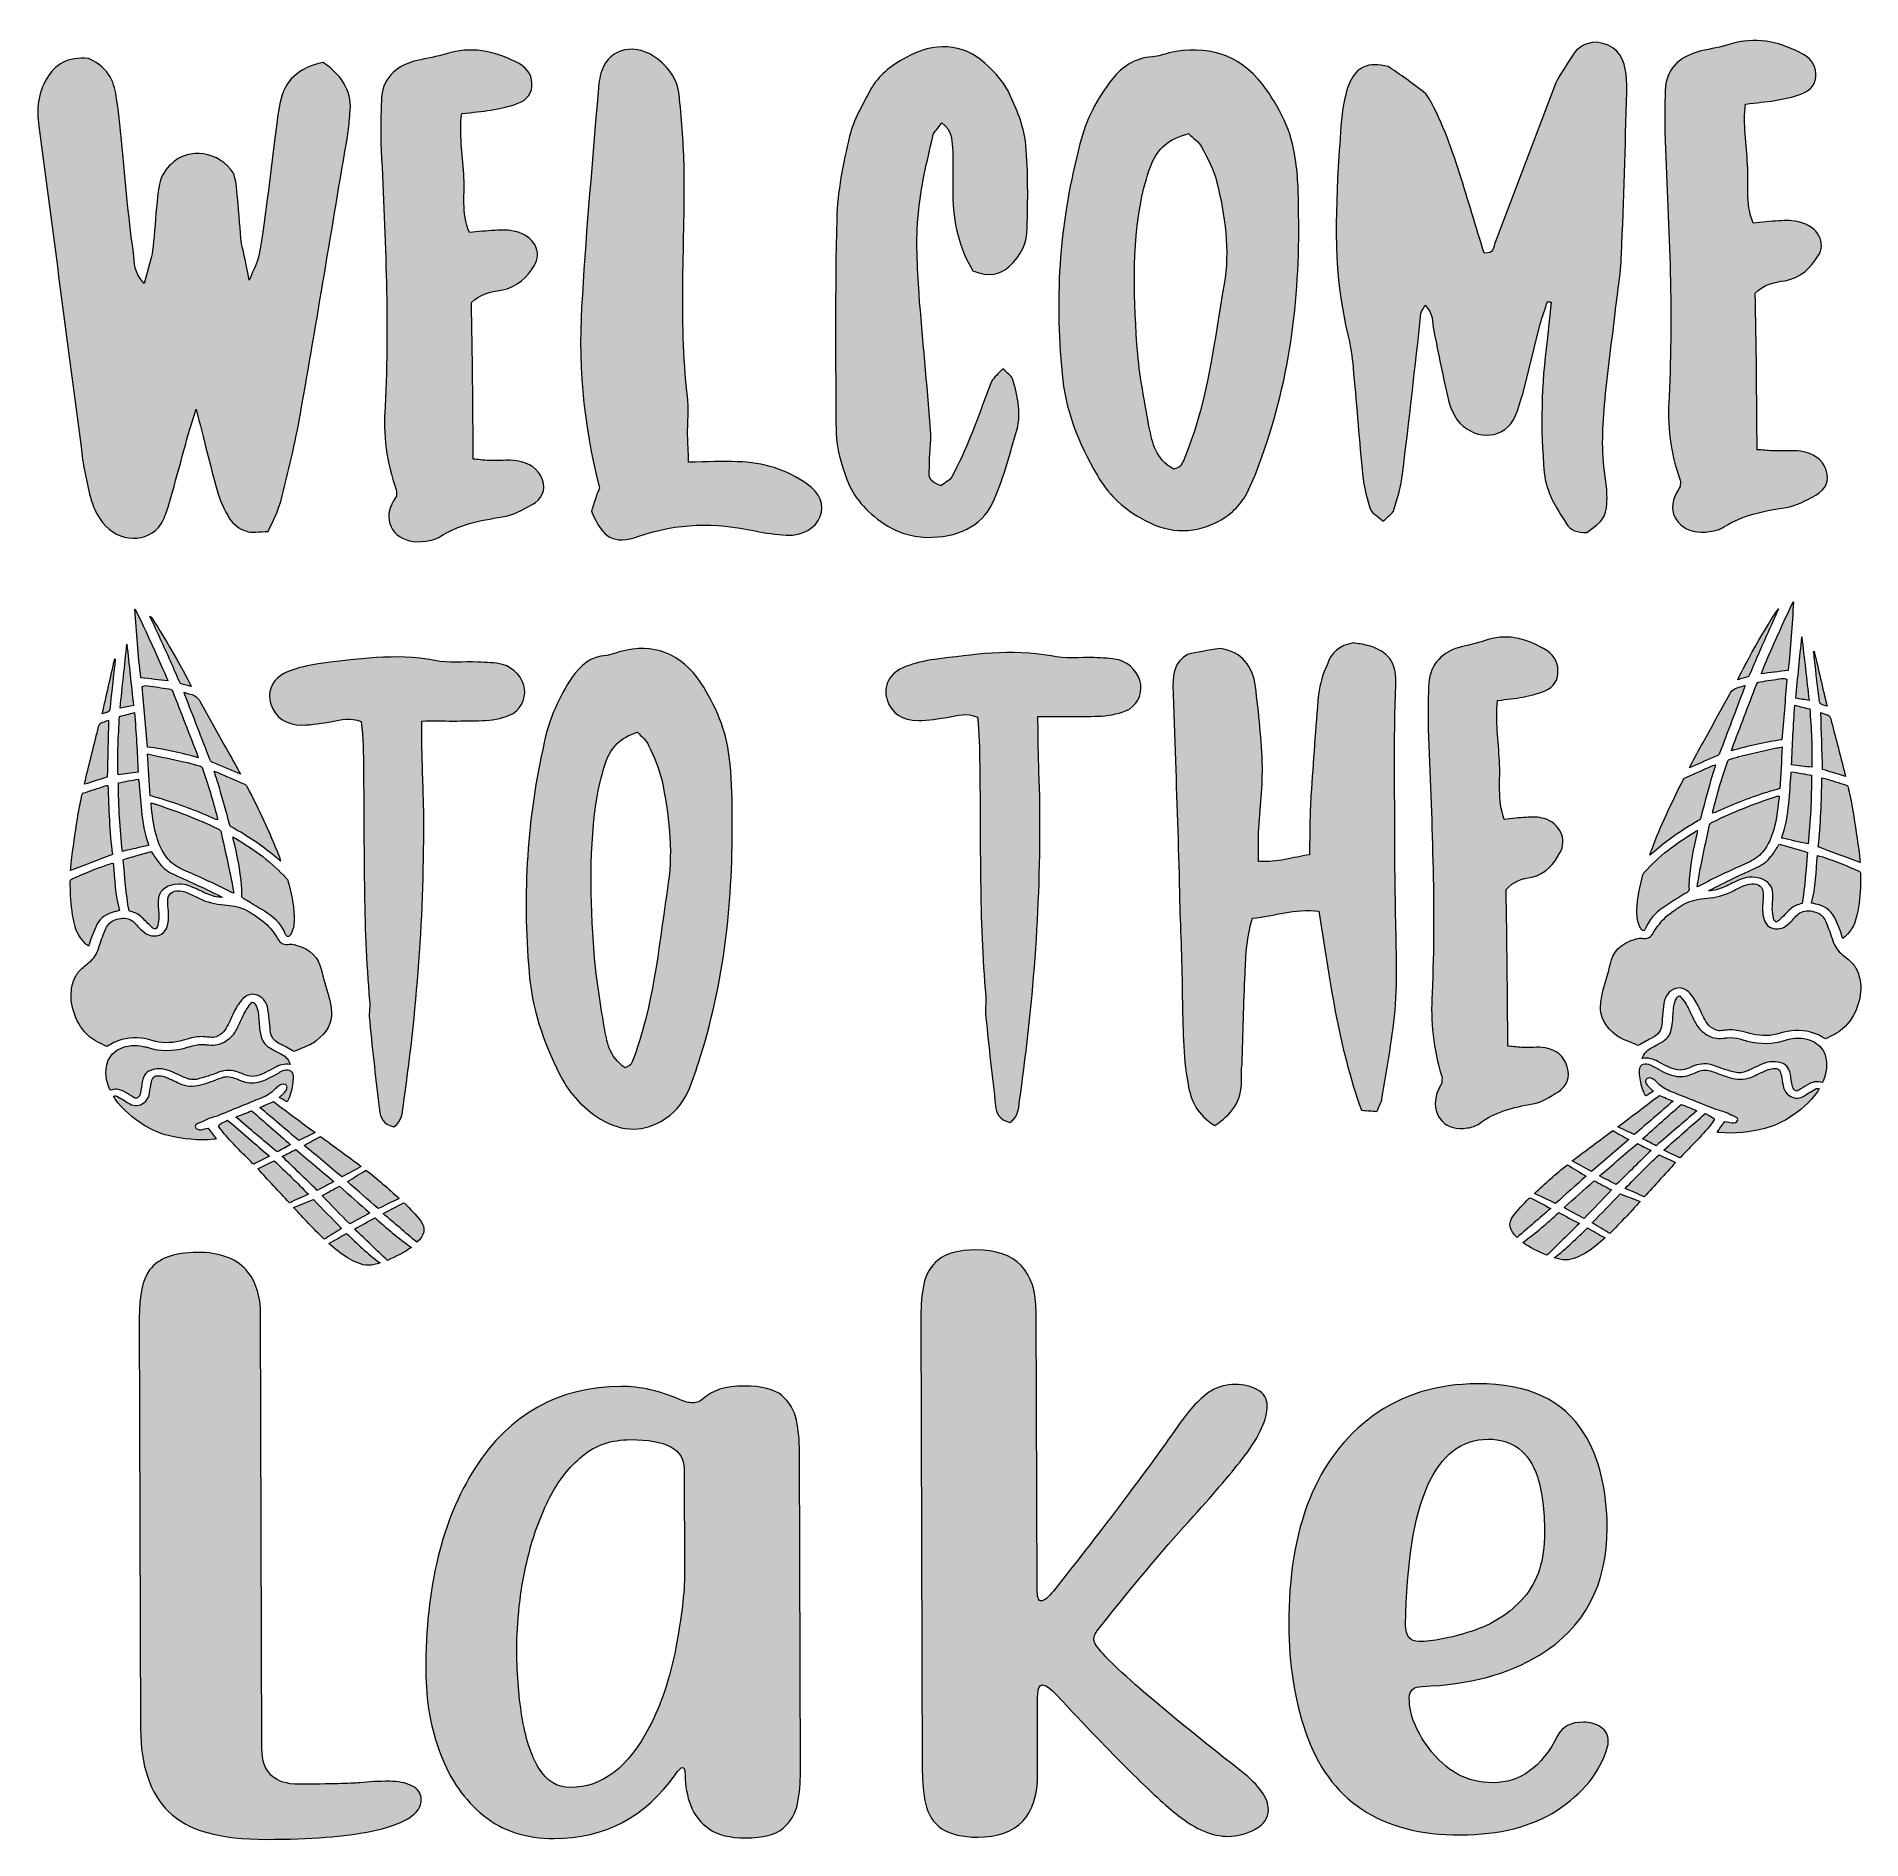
# Model space of a CAD drawing. Header units: inches. Extents: x -0.02 to 6.01, y -5.92 to 0.04.
import ezdxf

# ---------------------------------------------------------------- set-up
doc = ezdxf.new("R2010")
doc.units = ezdxf.units.IN
doc.header["$MEASUREMENT"] = 0
doc.layers.add('Layer 1', color=7, linetype='Continuous')

# ---------------------------------------------------------------- blocks, each defined once
blk = doc.blocks.new('block 4')
at = {"layer": 'Layer 1', "lineweight": 0}
blk.add_open_spline([(0.7446, -5.9227), (0.5902, -5.9232), (0.4823, -5.8928), (0.4207, -5.8314), (0.3591, -5.7702), (0.3282, -5.6793), (0.3278, -5.5587), (0.3278, -5.5587), (0.3236, -4.2), (0.3236, -4.2), (0.3234, -4.1244), (0.3347, -4.0711), (0.3576, -4.0403), (0.387, -4.002), (0.4396, -3.9827), (0.5152, -3.9825), (0.5875, -3.9822), (0.6411, -4.0016), (0.6764, -4.0405), (0.7082, -4.0762), (0.7242, -4.1256), (0.7244, -4.1888), (0.7244, -4.1888), (0.7288, -5.6224), (0.7288, -5.6224), (0.7292, -5.7013), (0.7698, -5.7406), (0.8509, -5.7404), (0.9549, -5.74), (1.022, -5.7384), (1.0521, -5.7354), (1.0821, -5.7324), (1.1148, -5.7308), (1.1498, -5.7307), (1.1783, -5.7306), (1.203, -5.7355), (1.2239, -5.7454), (1.2446, -5.7554), (1.2552, -5.7707), (1.2552, -5.7914), (1.2554, -5.8388), (1.199, -5.8739), (1.0863, -5.8967), (1.0031, -5.9136), (0.8892, -5.9222), (0.7446, -5.9227)], degree=3, knots=[0, 0, 0, 0, 1, 1, 1, 2, 2, 2, 3, 3, 3, 4, 4, 4, 5, 5, 5, 6, 6, 6, 7, 7, 7, 8, 8, 8, 9, 9, 9, 10, 10, 10, 11, 11, 11, 12, 12, 12, 13, 13, 13, 14, 14, 14, 15, 15, 15, 15], dxfattribs=at)
blk = doc.blocks.new('block 3')
at = {"layer": 'Layer 1'}
blk.add_blockref('block 4', (0, 0), dxfattribs=at)
blk = doc.blocks.new('block 6')
at = {"layer": 'Layer 1', "lineweight": 0}
for points, knots in [([(2.3267, -5.9177), (2.2752, -5.9179), (2.2353, -5.9081), (2.2066, -5.8882), (2.178, -5.8684), (2.1578, -5.8426), (2.1456, -5.8111), (2.1335, -5.7796), (2.1274, -5.746), (2.1273, -5.7102), (2.1271, -5.6936), (2.1244, -5.6853), (2.1189, -5.6853), (2.1134, -5.6853), (2.1052, -5.6932), (2.0944, -5.7091), (1.9952, -5.849), (1.8618, -5.9192), (1.6941, -5.9197), (1.601, -5.92), (1.5233, -5.8947), (1.4607, -5.8438), (1.3981, -5.7929), (1.3508, -5.7253), (1.3188, -5.641), (1.2866, -5.5568), (1.2705, -5.4648), (1.2702, -5.3651), (1.2693, -5.0908), (1.3234, -4.868), (1.4324, -4.6964), (1.5479, -4.5166), (1.7093, -4.4263), (1.9163, -4.4257), (1.9787, -4.4254), (2.0428, -4.4398), (2.1086, -4.4687), (2.125, -4.4761), (2.1392, -4.4798), (2.1513, -4.4797), (2.1655, -4.4797), (2.1776, -4.4751), (2.1874, -4.4659), (2.2158, -4.4384), (2.2606, -4.4246), (2.3221, -4.4244), (2.3801, -4.4242), (2.4217, -4.4347), (2.447, -4.4557), (2.4722, -4.4769), (2.4882, -4.5041), (2.4949, -4.5372), (2.5015, -4.5705), (2.505, -4.605), (2.5051, -4.6407), (2.5051, -4.6407), (2.5084, -5.699), (2.5084, -5.699), (2.5085, -5.7356), (2.5053, -5.7705), (2.4989, -5.8038), (2.4924, -5.8371), (2.4766, -5.8643), (2.4514, -5.8856), (2.4263, -5.9069), (2.3847, -5.9175), (2.3267, -5.9177)], [0, 0, 0, 0, 1, 1, 1, 2, 2, 2, 3, 3, 3, 4, 4, 4, 5, 5, 5, 6, 6, 6, 7, 7, 7, 8, 8, 8, 9, 9, 9, 10, 10, 10, 11, 11, 11, 12, 12, 12, 13, 13, 13, 14, 14, 14, 15, 15, 15, 16, 16, 16, 17, 17, 17, 18, 18, 18, 19, 19, 19, 20, 20, 20, 21, 21, 21, 22, 22, 22, 22]), ([(1.7478, -5.7513), (1.853, -5.7509), (1.9399, -5.6846), (2.0084, -5.5523), (2.0476, -5.4782), (2.077, -5.3904), (2.0964, -5.2889), (2.1158, -5.1875), (2.1253, -5.1056), (2.1252, -5.0433), (2.1252, -5.0433), (2.1241, -4.698), (2.1241, -4.698), (2.1239, -4.6331), (2.0646, -4.6009), (1.9463, -4.6013), (1.8839, -4.6015), (1.8308, -4.6198), (1.7871, -4.656), (1.7434, -4.6923), (1.7075, -4.7383), (1.6791, -4.7941), (1.6508, -4.8499), (1.6286, -4.9092), (1.6124, -4.9719), (1.5961, -5.0347), (1.585, -5.0942), (1.5793, -5.1503), (1.5734, -5.2065), (1.5706, -5.2511), (1.5707, -5.2843), (1.5709, -5.3666), (1.5766, -5.4435), (1.5877, -5.5149), (1.5989, -5.5863), (1.6174, -5.6436), (1.6434, -5.6868), (1.6692, -5.7299), (1.7041, -5.7514), (1.7478, -5.7513)], [0, 0, 0, 0, 1, 1, 1, 2, 2, 2, 3, 3, 3, 4, 4, 4, 5, 5, 5, 6, 6, 6, 7, 7, 7, 8, 8, 8, 9, 9, 9, 10, 10, 10, 11, 11, 11, 12, 12, 12, 13, 13, 13, 13])]:
    blk.add_open_spline(points, degree=3, knots=knots, dxfattribs=at)
blk = doc.blocks.new('block 5')
at = {"layer": 'Layer 1'}
blk.add_blockref('block 6', (0, 0), dxfattribs=at)
blk = doc.blocks.new('block 8')
at = {"layer": 'Layer 1', "lineweight": 0}
blk.add_open_spline([(3.9219, -5.9127), (3.8704, -5.9129), (3.8156, -5.8902), (3.7574, -5.8448), (3.6762, -5.7802), (3.5422, -5.6472), (3.3553, -5.4458), (3.3345, -5.4235), (3.3185, -5.4123), (3.3076, -5.4123), (3.2966, -5.4123), (3.2913, -5.4294), (3.2914, -5.4635), (3.2914, -5.4635), (3.2921, -5.7066), (3.2921, -5.7066), (3.2926, -5.8453), (3.2265, -5.9149), (3.0939, -5.9153), (2.9942, -5.9157), (2.9367, -5.878), (2.9211, -5.8025), (2.9144, -5.7693), (2.9111, -5.7343), (2.911, -5.6977), (2.911, -5.6977), (2.9062, -4.1919), (2.9062, -4.1919), (2.9061, -4.1562), (2.9092, -4.1217), (2.9157, -4.0885), (2.9222, -4.0552), (2.9382, -4.0279), (2.964, -4.0066), (2.9896, -3.9854), (3.031, -3.9746), (3.0879, -3.9744), (3.2204, -3.974), (3.287, -4.0428), (3.2874, -4.1807), (3.2874, -4.1807), (3.2902, -5.0957), (3.2902, -5.0957), (3.2903, -5.1215), (3.2946, -5.1344), (3.3034, -5.1344), (3.3132, -5.1343), (3.3269, -5.1235), (3.3443, -5.1018), (3.5135, -4.8886), (3.6504, -4.707), (3.7551, -4.5571), (3.7943, -4.5003), (3.8309, -4.4616), (3.8647, -4.4407), (3.8877, -4.4266), (3.9146, -4.4194), (3.9453, -4.4193), (3.9726, -4.4192), (3.997, -4.425), (4.0184, -4.4365), (4.0398, -4.4481), (4.0505, -4.4659), (4.0506, -4.49), (4.0507, -4.5332), (4.0263, -4.5878), (3.9772, -4.6536), (3.9367, -4.7069), (3.88, -4.7739), (3.8069, -4.8548), (3.725, -4.9439), (3.6214, -5.0669), (3.496, -5.2235), (3.4839, -5.2377), (3.478, -5.251), (3.478, -5.2634), (3.4781, -5.2976), (3.6406, -5.4424), (3.9657, -5.6982), (4.0249, -5.7446), (4.0546, -5.7869), (4.0547, -5.8251), (4.0548, -5.8517), (4.0404, -5.8729), (4.0114, -5.8888), (3.9824, -5.9047), (3.9526, -5.9126), (3.9219, -5.9127)], degree=3, knots=[0, 0, 0, 0, 1, 1, 1, 2, 2, 2, 3, 3, 3, 4, 4, 4, 5, 5, 5, 6, 6, 6, 7, 7, 7, 8, 8, 8, 9, 9, 9, 10, 10, 10, 11, 11, 11, 12, 12, 12, 13, 13, 13, 14, 14, 14, 15, 15, 15, 16, 16, 16, 17, 17, 17, 18, 18, 18, 19, 19, 19, 20, 20, 20, 21, 21, 21, 22, 22, 22, 23, 23, 23, 24, 24, 24, 25, 25, 25, 26, 26, 26, 27, 27, 27, 28, 28, 28, 29, 29, 29, 29], dxfattribs=at)
blk = doc.blocks.new('block 7')
at = {"layer": 'Layer 1'}
blk.add_blockref('block 8', (0, 0), dxfattribs=at)
blk = doc.blocks.new('block 10')
at = {"layer": 'Layer 1', "lineweight": 0}
for points, knots in [([(4.6893, -5.9079), (4.4253, -5.9087), (4.2546, -5.795), (4.1772, -5.5667), (4.1408, -5.4604), (4.1222, -5.3433), (4.1219, -5.2153), (4.1208, -4.8904), (4.2133, -4.6599), (4.399, -4.5238), (4.4962, -4.4529), (4.6117, -4.4172), (4.7453, -4.4168), (4.9129, -4.4163), (5.0302, -4.4708), (5.0974, -4.5803), (5.1481, -4.6624), (5.1736, -4.7666), (5.174, -4.8929), (5.1745, -5.0816), (5.0999, -5.2218), (4.9502, -5.3137), (4.8464, -5.3772), (4.7172, -5.4116), (4.5629, -5.4171), (4.5344, -5.4181), (4.5201, -5.4305), (4.5202, -5.4546), (4.5203, -5.5087), (4.5414, -5.5634), (4.5832, -5.619), (4.6403, -5.697), (4.7117, -5.7358), (4.797, -5.7356), (4.8869, -5.7352), (4.9579, -5.6835), (5.0101, -5.5803), (5.0255, -5.5503), (5.0538, -5.5353), (5.0955, -5.5351), (5.1174, -5.5351), (5.1365, -5.5406), (5.153, -5.5518), (5.1695, -5.563), (5.1777, -5.5781), (5.1778, -5.5972), (5.1778, -5.6039), (5.1767, -5.6114), (5.1746, -5.6197), (5.1496, -5.702), (5.094, -5.7711), (5.0077, -5.8271), (4.9246, -5.8806), (4.8184, -5.9075), (4.6893, -5.9079)], [0, 0, 0, 0, 1, 1, 1, 2, 2, 2, 3, 3, 3, 4, 4, 4, 5, 5, 5, 6, 6, 6, 7, 7, 7, 8, 8, 8, 9, 9, 9, 10, 10, 10, 11, 11, 11, 12, 12, 12, 13, 13, 13, 14, 14, 14, 15, 15, 15, 16, 16, 16, 17, 17, 17, 18, 18, 18, 18]), ([(4.5524, -5.2688), (4.5973, -5.2687), (4.6548, -5.2575), (4.7248, -5.2352), (4.7949, -5.2131), (4.8529, -5.1756), (4.8987, -5.1231), (4.9446, -5.0706), (4.9674, -4.9995), (4.9671, -4.9098), (4.9668, -4.835), (4.959, -4.7731), (4.9435, -4.7241), (4.9157, -4.641), (4.8614, -4.5997), (4.7804, -4.5999), (4.6051, -4.6005), (4.5143, -4.8052), (4.508, -5.2141), (4.5081, -5.2507), (4.5229, -5.2689), (4.5524, -5.2688)], [0, 0, 0, 0, 1, 1, 1, 2, 2, 2, 3, 3, 3, 4, 4, 4, 5, 5, 5, 6, 6, 6, 7, 7, 7, 7])]:
    blk.add_open_spline(points, degree=3, knots=knots, dxfattribs=at)
blk = doc.blocks.new('block 9')
at = {"layer": 'Layer 1'}
blk.add_blockref('block 10', (0, 0), dxfattribs=at)
blk = doc.blocks.new('block 2')
at = {"layer": 'Layer 1'}
for name in ['block 7', 'block 3', 'block 5', 'block 9']:
    blk.add_blockref(name, (0, 0), dxfattribs=at)
blk = doc.blocks.new('block 13')
at = {"layer": 'Layer 1', "lineweight": 0}
blk.add_open_spline([(0.156, -0.0359), (0.2306, -0.0711), (0.2409, -0.1195), (0.2486, -0.1699), (0.2669, -0.296), (0.2837, -0.5506), (0.3045, -0.6788), (0.3072, -0.7103), (0.3049, -0.744), (0.3399, -0.7795), (0.3399, -0.7795), (0.364, -0.6909), (0.364, -0.6909), (0.3737, -0.6509), (0.3798, -0.4825), (0.392, -0.4424), (0.3992, -0.4212), (0.4114, -0.4002), (0.4287, -0.3853), (0.4852, -0.3281), (0.5893, -0.342), (0.6344, -0.4154), (0.6495, -0.4384), (0.6558, -0.634), (0.6635, -0.6592), (0.6712, -0.6886), (0.6764, -0.716), (0.6866, -0.7685), (0.7037, -0.7284), (0.7135, -0.7094), (0.7183, -0.6883), (0.7422, -0.5766), (0.7674, -0.2944), (0.7888, -0.1806), (0.8032, -0.111), (0.8473, -0.0665), (0.9315, -0.0491), (0.9988, -0.0969), (1.0289, -0.1514), (1.0195, -0.2189), (1.0171, -0.2399), (1.0173, -0.2631), (1.0126, -0.2862), (0.9603, -0.5939), (0.9106, -0.9015), (0.8559, -1.2092), (0.8392, -1.3062), (0.8153, -1.4032), (0.7912, -1.5001), (0.7816, -1.5339), (0.7644, -1.5656), (0.7498, -1.5994), (0.7201, -1.5996), (0.6954, -1.6061), (0.6755, -1.5978), (0.6556, -1.5916), (0.6331, -1.5749), (0.6231, -1.5583), (0.6031, -1.5289), (0.5905, -1.4974), (0.5803, -1.4639), (0.5574, -1.3798), (0.537, -1.2957), (0.5114, -1.195), (0.5114, -1.195), (0.4849, -1.2794), (0.4849, -1.2794), (0.4631, -1.3595), (0.4415, -1.4417), (0.4173, -1.5219), (0.4125, -1.5388), (0.4051, -1.5578), (0.3954, -1.5746), (0.3512, -1.6402), (0.2546, -1.6367), (0.2021, -1.5698), (0.1821, -1.5447), (0.1695, -1.5132), (0.1618, -1.4859), (0.149, -1.4312), (0.1362, -1.3745), (0.1309, -1.3198), (0.0836, -0.9666), (0.0389, -0.6134), (-0.0083, -0.2602), (-0.0162, -0.2035), (-0.0117, -0.1508), (0.0177, -0.1022), (0.0446, -0.0557), (0.0866, -0.0301), (0.156, -0.0359)], degree=3, knots=[0, 0, 0, 0, 1, 1, 1, 2, 2, 2, 3, 3, 3, 4, 4, 4, 5, 5, 5, 6, 6, 6, 7, 7, 7, 8, 8, 8, 9, 9, 9, 10, 10, 10, 11, 11, 11, 12, 12, 12, 13, 13, 13, 14, 14, 14, 15, 15, 15, 16, 16, 16, 17, 17, 17, 18, 18, 18, 19, 19, 19, 20, 20, 20, 21, 21, 21, 22, 22, 22, 23, 23, 23, 24, 24, 24, 25, 25, 25, 26, 26, 26, 27, 27, 27, 28, 28, 28, 29, 29, 29, 30, 30, 30, 30], dxfattribs=at)
blk = doc.blocks.new('block 12')
at = {"layer": 'Layer 1'}
blk.add_blockref('block 13', (0, 0), dxfattribs=at)
blk = doc.blocks.new('block 15')
at = {"layer": 'Layer 1', "lineweight": 0}
blk.add_open_spline([(1.4142, -0.6116), (1.4439, -0.6093), (1.4711, -0.6049), (1.4983, -0.6046), (1.5207, -0.6024), (1.5454, -0.6022), (1.5678, -0.6083), (1.6273, -0.6226), (1.6574, -0.6771), (1.628, -0.7215), (1.606, -0.7574), (1.5741, -0.7914), (1.5197, -0.8023), (1.4825, -0.8068), (1.4479, -0.8154), (1.4208, -0.843), (1.4245, -1.0135), (1.4258, -1.184), (1.4271, -1.3607), (1.442, -1.3606), (1.4594, -1.3647), (1.4792, -1.3645), (1.5114, -1.3664), (1.5412, -1.362), (1.5709, -1.3659), (1.6131, -1.3719), (1.6429, -1.3928), (1.6557, -1.4284), (1.6682, -1.4641), (1.6536, -1.4916), (1.6215, -1.5108), (1.5895, -1.5279), (1.5574, -1.5471), (1.5227, -1.5516), (1.4485, -1.5626), (1.3768, -1.5779), (1.3176, -1.6162), (1.3053, -1.6247), (1.2879, -1.629), (1.2706, -1.6312), (1.1915, -1.6445), (1.1341, -1.5944), (1.1509, -1.5269), (1.1558, -1.51), (1.1655, -1.4952), (1.1729, -1.4826), (1.1729, -1.4742), (1.1753, -1.4678), (1.1728, -1.4615), (1.1398, -1.3712), (1.1292, -1.2788), (1.136, -1.1861), (1.1512, -0.8955), (1.1341, -0.6052), (1.1221, -0.3128), (1.1217, -0.2665), (1.1214, -0.2202), (1.1235, -0.1739), (1.1255, -0.1066), (1.1648, -0.0621), (1.2415, -0.0426), (1.2736, -0.036), (1.3082, -0.0294), (1.3379, -0.0208), (1.4195, 0.0051), (1.4939, -0.0112), (1.566, -0.0464), (1.6009, -0.063), (1.6208, -0.086), (1.621, -0.1176), (1.6238, -0.1491), (1.6042, -0.1745), (1.5721, -0.1853), (1.5449, -0.196), (1.5152, -0.2005), (1.4855, -0.2069), (1.4559, -0.2114), (1.4261, -0.2138), (1.3889, -0.2182), (1.3795, -0.2856), (1.3924, -0.3507), (1.3954, -0.4181), (1.4008, -0.4811), (1.3864, -0.5444), (1.4142, -0.6116)], degree=3, knots=[0, 0, 0, 0, 1, 1, 1, 2, 2, 2, 3, 3, 3, 4, 4, 4, 5, 5, 5, 6, 6, 6, 7, 7, 7, 8, 8, 8, 9, 9, 9, 10, 10, 10, 11, 11, 11, 12, 12, 12, 13, 13, 13, 14, 14, 14, 15, 15, 15, 16, 16, 16, 17, 17, 17, 18, 18, 18, 19, 19, 19, 20, 20, 20, 21, 21, 21, 22, 22, 22, 23, 23, 23, 24, 24, 24, 25, 25, 25, 26, 26, 26, 27, 27, 27, 28, 28, 28, 28], dxfattribs=at)
blk = doc.blocks.new('block 14')
at = {"layer": 'Layer 1'}
blk.add_blockref('block 15', (0, 0), dxfattribs=at)
blk = doc.blocks.new('block 17')
at = {"layer": 'Layer 1', "lineweight": 0}
blk.add_open_spline([(2.1385, -1.3702), (2.203, -1.3697), (2.2501, -1.3672), (2.2995, -1.3689), (2.3838, -1.3704), (2.4633, -1.3951), (2.5306, -1.443), (2.5729, -1.4722), (2.588, -1.512), (2.5735, -1.55), (2.5589, -1.588), (2.517, -1.6136), (2.4624, -1.6119), (2.4277, -1.6101), (2.393, -1.604), (2.3583, -1.5979), (2.2267, -1.5694), (2.1005, -1.5704), (1.9744, -1.6155), (1.8904, -1.6435), (1.8555, -1.6227), (1.8177, -1.5325), (1.8224, -1.5198), (1.8248, -1.5051), (1.8322, -1.4882), (1.8345, -1.4756), (1.8419, -1.4629), (1.8444, -1.4565), (1.7882, -1.2402), (1.7718, -1.0298), (1.7876, -0.8171), (1.8007, -0.5939), (1.8214, -0.3707), (1.8395, -0.1454), (1.8419, -0.1223), (1.8442, -0.0991), (1.8515, -0.0759), (1.8781, 0.0001), (1.9672, 0.0176), (2.037, -0.0387), (2.0768, -0.07), (2.1019, -0.1077), (2.1072, -0.154), (2.1152, -0.2318), (2.1208, -0.3075), (2.1238, -0.3853), (2.1282, -0.6399), (2.1052, -0.8948), (2.1345, -1.1513), (2.1397, -1.1933), (2.1351, -1.2376), (2.1355, -1.2818), (2.1357, -1.307), (2.1383, -1.3344), (2.1385, -1.3702)], degree=3, knots=[0, 0, 0, 0, 1, 1, 1, 2, 2, 2, 3, 3, 3, 4, 4, 4, 5, 5, 5, 6, 6, 6, 7, 7, 7, 8, 8, 8, 9, 9, 9, 10, 10, 10, 11, 11, 11, 12, 12, 12, 13, 13, 13, 14, 14, 14, 15, 15, 15, 16, 16, 16, 17, 17, 17, 18, 18, 18, 18], dxfattribs=at)
blk = doc.blocks.new('block 16')
at = {"layer": 'Layer 1'}
blk.add_blockref('block 17', (0, 0), dxfattribs=at)
blk = doc.blocks.new('block 19')
at = {"layer": 'Layer 1', "lineweight": 0}
blk.add_open_spline([(3.078, -0.738), (3.0328, -0.6626), (3.0124, -0.5765), (3.0116, -0.486), (3.0113, -0.4355), (3.0134, -0.3829), (3.0106, -0.3302), (3.0079, -0.3029), (3.0101, -0.2755), (2.9751, -0.2485), (2.9654, -0.2653), (2.9481, -0.2781), (2.9458, -0.2929), (2.9266, -0.3772), (2.9049, -0.4616), (2.8981, -0.5479), (2.8889, -0.6363), (2.8946, -0.7247), (2.9001, -0.813), (2.9111, -0.9624), (2.9272, -1.1117), (2.9382, -1.2632), (2.941, -1.3052), (2.9339, -1.3474), (2.9342, -1.3916), (2.9318, -1.4126), (2.9296, -1.4337), (2.9718, -1.4481), (2.984, -1.4396), (3.0014, -1.4311), (3.0087, -1.4184), (3.0306, -1.3761), (3.0527, -1.3318), (3.0696, -1.2874), (3.0941, -1.2262), (3.1158, -1.165), (3.1401, -1.1038), (3.1474, -1.089), (3.1622, -1.0784), (3.177, -1.0615), (3.1919, -1.0761), (3.2043, -1.0844), (3.2094, -1.0948), (3.2271, -1.1537), (3.24, -1.2146), (3.2205, -1.2758), (3.1964, -1.3539), (3.1773, -1.4318), (3.1431, -1.5058), (3.1065, -1.5839), (3.025, -1.6203), (2.926, -1.6189), (2.8713, -1.6172), (2.8241, -1.6008), (2.7844, -1.5737), (2.7247, -1.5342), (2.6821, -1.484), (2.6619, -1.4272), (2.6442, -1.3769), (2.6264, -1.3244), (2.626, -1.2739), (2.6242, -1.0382), (2.6225, -0.8025), (2.6282, -0.5667), (2.63, -0.4762), (2.6492, -0.3835), (2.6708, -0.2928), (2.6827, -0.2402), (2.7146, -0.1873), (2.7414, -0.1366), (2.7659, -0.0943), (2.8053, -0.0604), (2.8571, -0.0326), (2.9485, 0.0186), (3.0451, 0.0151), (3.1175, -0.0517), (3.1549, -0.083), (3.1848, -0.1207), (3.2024, -0.1605), (3.2276, -0.2129), (3.2479, -0.2674), (3.253, -0.3222), (3.2613, -0.4126), (3.2594, -0.5052), (3.2576, -0.5957), (3.258, -0.6441), (3.2385, -0.6863), (3.1968, -0.7246), (3.1673, -0.75), (3.1327, -0.7608), (3.078, -0.738)], degree=3, knots=[0, 0, 0, 0, 1, 1, 1, 2, 2, 2, 3, 3, 3, 4, 4, 4, 5, 5, 5, 6, 6, 6, 7, 7, 7, 8, 8, 8, 9, 9, 9, 10, 10, 10, 11, 11, 11, 12, 12, 12, 13, 13, 13, 14, 14, 14, 15, 15, 15, 16, 16, 16, 17, 17, 17, 18, 18, 18, 19, 19, 19, 20, 20, 20, 21, 21, 21, 22, 22, 22, 23, 23, 23, 24, 24, 24, 25, 25, 25, 26, 26, 26, 27, 27, 27, 28, 28, 28, 29, 29, 29, 30, 30, 30, 30], dxfattribs=at)
blk = doc.blocks.new('block 18')
at = {"layer": 'Layer 1'}
blk.add_blockref('block 19', (0, 0), dxfattribs=at)
blk = doc.blocks.new('block 21')
at = {"layer": 'Layer 1', "lineweight": 0}
for points, knots in [([(3.3729, -1.0768), (3.3464, -0.8181), (3.3667, -0.5654), (3.4318, -0.3187), (3.451, -0.2408), (3.4876, -0.1689), (3.5392, -0.1033), (3.5711, -0.0652), (3.6106, -0.0333), (3.6723, -0.0308), (3.6922, -0.0285), (3.7095, -0.022), (3.7269, -0.0177), (3.8506, 0.0106), (3.9573, -0.0223), (4.0348, -0.1207), (4.0924, -0.1981), (4.1327, -0.2798), (4.1433, -0.366), (4.1535, -0.4291), (4.154, -0.4901), (4.1545, -0.5512), (4.159, -0.8373), (4.1239, -1.1133), (4.0243, -1.3771), (4.0122, -1.4088), (4, -1.4426), (3.983, -1.4742), (3.9609, -1.5144), (3.929, -1.5462), (3.8821, -1.5697), (3.8005, -1.6103), (3.7164, -1.6047), (3.6318, -1.5548), (3.5695, -1.5194), (3.5222, -1.4714), (3.4895, -1.4148), (3.4267, -1.3058), (3.3814, -1.1946), (3.3729, -1.0768)], [0, 0, 0, 0, 1, 1, 1, 2, 2, 2, 3, 3, 3, 4, 4, 4, 5, 5, 5, 6, 6, 6, 7, 7, 7, 8, 8, 8, 9, 9, 9, 10, 10, 10, 11, 11, 11, 12, 12, 12, 13, 13, 13, 13]), ([(3.742, -1.394), (3.7569, -1.3876), (3.7643, -1.3854), (3.7666, -1.3791), (3.7741, -1.3664), (3.7813, -1.3495), (3.7862, -1.3347), (3.8567, -1.1574), (3.8751, -0.9679), (3.9084, -0.7824), (3.9275, -0.6707), (3.9118, -0.5551), (3.8836, -0.4417), (3.8733, -0.4038), (3.8534, -0.364), (3.8332, -0.3284), (3.8257, -0.3116), (3.8057, -0.2991), (3.7907, -0.2844), (3.724, -0.3018), (3.6895, -0.3357), (3.6702, -0.3801), (3.6555, -0.4159), (3.6459, -0.454), (3.6362, -0.4919), (3.6028, -0.6626), (3.609, -0.8372), (3.6228, -1.0139), (3.6309, -1.0959), (3.6463, -1.1779), (3.6618, -1.2599), (3.672, -1.3061), (3.6799, -1.3587), (3.742, -1.394)], [0, 0, 0, 0, 1, 1, 1, 2, 2, 2, 3, 3, 3, 4, 4, 4, 5, 5, 5, 6, 6, 6, 7, 7, 7, 8, 8, 8, 9, 9, 9, 10, 10, 10, 11, 11, 11, 11])]:
    blk.add_open_spline(points, degree=3, knots=knots, dxfattribs=at)
blk = doc.blocks.new('block 20')
at = {"layer": 'Layer 1'}
blk.add_blockref('block 21', (0, 0), dxfattribs=at)
blk = doc.blocks.new('block 23')
at = {"layer": 'Layer 1', "lineweight": 0}
blk.add_open_spline([(4.977, -0.8397), (4.9696, -0.8628), (4.9599, -0.8882), (4.9527, -0.9135), (4.9527, -0.9135), (4.895, -1.1454), (4.895, -1.1454), (4.8853, -1.175), (4.8781, -1.2045), (4.8635, -1.232), (4.8244, -1.2996), (4.7276, -1.2961), (4.6777, -1.2292), (4.6651, -1.2103), (4.655, -1.1872), (4.6498, -1.1662), (4.632, -1.0885), (4.6166, -1.0128), (4.601, -0.935), (4.5959, -0.9078), (4.6007, -0.8803), (4.5731, -0.8511), (4.5658, -0.8638), (4.5609, -0.8701), (4.5585, -0.8786), (4.5401, -1.0555), (4.5191, -1.2324), (4.4981, -1.4094), (4.4934, -1.4494), (4.4812, -1.4895), (4.4692, -1.5275), (4.4669, -1.5401), (4.4496, -1.5486), (4.4349, -1.5656), (4.4149, -1.5489), (4.3925, -1.5364), (4.39, -1.5218), (4.3772, -1.4797), (4.3669, -1.4356), (4.3641, -1.3936), (4.3534, -1.28), (4.3451, -1.1685), (4.3344, -1.057), (4.3316, -1.0213), (4.3264, -0.9876), (4.3187, -0.954), (4.2678, -0.7545), (4.2762, -0.5566), (4.287, -0.3586), (4.2917, -0.306), (4.2937, -0.2534), (4.3007, -0.2007), (4.3055, -0.1712), (4.3126, -0.1396), (4.3248, -0.1122), (4.3444, -0.0678), (4.3839, -0.0444), (4.4509, -0.0628), (4.4882, -0.0878), (4.5281, -0.117), (4.5754, -0.1524), (4.6256, -0.232), (4.656, -0.3243), (4.6863, -0.4146), (4.7143, -0.5028), (4.7398, -0.591), (4.7677, -0.6792), (4.7999, -0.6811), (4.7973, -0.6621), (4.8021, -0.6495), (4.8021, -0.6495), (4.9989, -0.1303), (4.9989, -0.1303), (5.0136, -0.0945), (5.038, -0.0605), (5.0602, -0.0246), (5.0747, -0.0013), (5.0995, 0.0157), (5.1391, 0.0181), (5.1985, 0.0101), (5.2261, -0.0234), (5.2338, -0.0717), (5.239, -0.0969), (5.2392, -0.1222), (5.2393, -0.1474), (5.2333, -0.3264), (5.2296, -0.5053), (5.2211, -0.6842), (5.2191, -0.7495), (5.2072, -0.8148), (5.2002, -0.878), (5.1887, -0.9791), (5.1745, -1.0802), (5.1654, -1.1814), (5.1584, -1.2656), (5.1542, -1.3476), (5.1697, -1.4338), (5.1724, -1.457), (5.175, -1.4822), (5.1727, -1.5075), (5.1705, -1.5517), (5.1607, -1.5644), (5.1066, -1.6027), (5.0769, -1.605), (5.0519, -1.5947), (5.0394, -1.5738), (5.0043, -1.5193), (4.9717, -1.4669), (4.9663, -1.4059), (4.9529, -1.2586), (4.9567, -1.1134), (4.9755, -0.9681), (4.9755, -0.9681), (4.9894, -0.8417), (4.9894, -0.8417), (4.9844, -0.8417), (4.982, -0.8397), (4.977, -0.8397)], degree=3, knots=[0, 0, 0, 0, 1, 1, 1, 2, 2, 2, 3, 3, 3, 4, 4, 4, 5, 5, 5, 6, 6, 6, 7, 7, 7, 8, 8, 8, 9, 9, 9, 10, 10, 10, 11, 11, 11, 12, 12, 12, 13, 13, 13, 14, 14, 14, 15, 15, 15, 16, 16, 16, 17, 17, 17, 18, 18, 18, 19, 19, 19, 20, 20, 20, 21, 21, 21, 22, 22, 22, 23, 23, 23, 24, 24, 24, 25, 25, 25, 26, 26, 26, 27, 27, 27, 28, 28, 28, 29, 29, 29, 30, 30, 30, 31, 31, 31, 32, 32, 32, 33, 33, 33, 34, 34, 34, 35, 35, 35, 36, 36, 36, 37, 37, 37, 38, 38, 38, 39, 39, 39, 39], dxfattribs=at)
blk = doc.blocks.new('block 22')
at = {"layer": 'Layer 1'}
blk.add_blockref('block 23', (0, 0), dxfattribs=at)
blk = doc.blocks.new('block 25')
at = {"layer": 'Layer 1', "lineweight": 0}
blk.add_open_spline([(5.6566, -0.5799), (5.6863, -0.5776), (5.7136, -0.5733), (5.7408, -0.573), (5.7631, -0.5708), (5.7879, -0.5706), (5.8102, -0.5767), (5.8698, -0.591), (5.8999, -0.6455), (5.8706, -0.6899), (5.8484, -0.7258), (5.8166, -0.7598), (5.7622, -0.7707), (5.725, -0.7752), (5.6903, -0.7838), (5.6633, -0.8114), (5.6671, -0.9819), (5.6684, -1.1523), (5.6697, -1.3291), (5.6846, -1.329), (5.7018, -1.3331), (5.7217, -1.3329), (5.7539, -1.3348), (5.7836, -1.3304), (5.8133, -1.3344), (5.8555, -1.3404), (5.8854, -1.3612), (5.8981, -1.3968), (5.9107, -1.4325), (5.896, -1.46), (5.864, -1.4792), (5.832, -1.4963), (5.7999, -1.5155), (5.7652, -1.5199), (5.6909, -1.531), (5.6192, -1.5463), (5.5601, -1.5846), (5.5477, -1.593), (5.5304, -1.5974), (5.5132, -1.5996), (5.4339, -1.6129), (5.3765, -1.5628), (5.3934, -1.4953), (5.3982, -1.4784), (5.4081, -1.4636), (5.4153, -1.451), (5.4153, -1.4426), (5.4177, -1.4362), (5.4152, -1.4299), (5.3824, -1.3396), (5.3717, -1.2471), (5.3785, -1.1545), (5.3937, -0.8639), (5.3766, -0.5736), (5.3645, -0.2811), (5.3641, -0.2349), (5.3638, -0.1886), (5.3659, -0.1423), (5.3679, -0.075), (5.4072, -0.0305), (5.4839, -0.011), (5.5162, -0.0044), (5.5507, 0.0022), (5.5804, 0.0109), (5.662, 0.0367), (5.7364, 0.0204), (5.8085, -0.0149), (5.8433, -0.0314), (5.8633, -0.0544), (5.8635, -0.086), (5.8663, -0.1175), (5.8466, -0.143), (5.8145, -0.1537), (5.7874, -0.1644), (5.7577, -0.1689), (5.7279, -0.1754), (5.6983, -0.1798), (5.6686, -0.1821), (5.6314, -0.1866), (5.622, -0.254), (5.6349, -0.3191), (5.6379, -0.3865), (5.6432, -0.4495), (5.6289, -0.5128), (5.6566, -0.5799)], degree=3, knots=[0, 0, 0, 0, 1, 1, 1, 2, 2, 2, 3, 3, 3, 4, 4, 4, 5, 5, 5, 6, 6, 6, 7, 7, 7, 8, 8, 8, 9, 9, 9, 10, 10, 10, 11, 11, 11, 12, 12, 12, 13, 13, 13, 14, 14, 14, 15, 15, 15, 16, 16, 16, 17, 17, 17, 18, 18, 18, 19, 19, 19, 20, 20, 20, 21, 21, 21, 22, 22, 22, 23, 23, 23, 24, 24, 24, 25, 25, 25, 26, 26, 26, 27, 27, 27, 28, 28, 28, 28], dxfattribs=at)
blk = doc.blocks.new('block 24')
at = {"layer": 'Layer 1'}
blk.add_blockref('block 25', (0, 0), dxfattribs=at)
blk = doc.blocks.new('block 11')
at = {"layer": 'Layer 1'}
for name in ['block 14', 'block 16', 'block 18', 'block 20', 'block 22', 'block 24', 'block 12']:
    blk.add_blockref(name, (0, 0), dxfattribs=at)
blk = doc.blocks.new('block 28')
at = {"layer": 'Layer 1', "lineweight": 0}
blk.add_open_spline([(1.1642, -3.5672), (1.1279, -3.559), (1.1193, -3.5359), (1.117, -3.5128), (1.1057, -3.4161), (1.0944, -3.3194), (1.0851, -3.2205), (1.0806, -3.1974), (1.0869, -3.1742), (1.0846, -3.151), (1.0615, -2.8945), (1.0681, -2.6419), (1.0642, -2.3872), (1.0639, -2.3346), (1.0635, -2.2799), (1.0567, -2.2274), (1.0204, -2.2129), (0.9907, -2.2216), (0.961, -2.2281), (0.929, -2.2325), (0.8951, -2.2391), (0.8609, -2.2393), (0.8078, -2.2397), (0.7714, -2.2126), (0.7583, -2.1706), (0.7431, -2.1265), (0.7662, -2.0801), (0.8192, -2.0607), (0.849, -2.05), (0.883, -2.0413), (0.9148, -2.0369), (1.0424, -2.0212), (1.1679, -2.0014), (1.3, -2.0257), (1.3469, -2.0359), (1.3958, -2.0292), (1.4426, -2.031), (1.4703, -2.0329), (1.498, -2.0327), (1.5236, -2.0388), (1.5619, -2.0491), (1.5921, -2.0846), (1.5965, -2.1203), (1.6009, -2.154), (1.5821, -2.1941), (1.546, -2.207), (1.5185, -2.2178), (1.4865, -2.2243), (1.4568, -2.2245), (1.393, -2.2271), (1.3291, -2.2254), (1.2568, -2.226), (1.2568, -2.226), (1.2571, -2.2744), (1.2571, -2.2744), (1.2577, -2.348), (1.2603, -2.4237), (1.263, -2.4974), (1.2675, -2.8278), (1.2443, -3.1583), (1.1976, -3.4828), (1.1936, -3.5144), (1.1939, -3.5501), (1.1642, -3.5672)], degree=3, knots=[0, 0, 0, 0, 1, 1, 1, 2, 2, 2, 3, 3, 3, 4, 4, 4, 5, 5, 5, 6, 6, 6, 7, 7, 7, 8, 8, 8, 9, 9, 9, 10, 10, 10, 11, 11, 11, 12, 12, 12, 13, 13, 13, 14, 14, 14, 15, 15, 15, 16, 16, 16, 17, 17, 17, 18, 18, 18, 19, 19, 19, 20, 20, 20, 21, 21, 21, 21], dxfattribs=at)
blk = doc.blocks.new('block 27')
at = {"layer": 'Layer 1'}
blk.add_blockref('block 28', (0, 0), dxfattribs=at)
blk = doc.blocks.new('block 30')
at = {"layer": 'Layer 1', "lineweight": 0}
for points, knots in [([(1.6116, -3.0546), (1.5885, -2.7959), (1.6059, -2.5433), (1.6616, -2.2967), (1.678, -2.2187), (1.7095, -2.1469), (1.7538, -2.0814), (1.7811, -2.0433), (1.8149, -2.0115), (1.8681, -2.009), (1.8851, -2.0068), (1.8999, -2.0003), (1.9148, -1.996), (2.021, -1.9679), (2.1127, -2.0009), (2.1794, -2.0994), (2.2289, -2.1768), (2.2637, -2.2587), (2.2726, -2.3449), (2.2816, -2.408), (2.2821, -2.469), (2.2826, -2.53), (2.2868, -2.8162), (2.2568, -3.0922), (2.1714, -3.3558), (2.161, -3.3875), (2.1507, -3.4212), (2.136, -3.4529), (2.117, -3.493), (2.0897, -3.5247), (2.0494, -3.5482), (1.9795, -3.5887), (1.907, -3.5829), (1.8343, -3.5329), (1.7809, -3.4975), (1.74, -3.4495), (1.7121, -3.3928), (1.6579, -3.2837), (1.619, -3.1725), (1.6116, -3.0546)], [0, 0, 0, 0, 1, 1, 1, 2, 2, 2, 3, 3, 3, 4, 4, 4, 5, 5, 5, 6, 6, 6, 7, 7, 7, 8, 8, 8, 9, 9, 9, 10, 10, 10, 11, 11, 11, 12, 12, 12, 13, 13, 13, 13]), ([(1.9288, -3.3723), (1.9417, -3.3659), (1.9481, -3.3638), (1.95, -3.3574), (1.9565, -3.3447), (1.9626, -3.3278), (1.9667, -3.3131), (2.0272, -3.1359), (2.0429, -2.9464), (2.0714, -2.761), (2.0876, -2.6493), (2.074, -2.5336), (2.0498, -2.4201), (2.0411, -2.3823), (2.0237, -2.3425), (2.0065, -2.3068), (1.9999, -2.2901), (1.9828, -2.2776), (1.97, -2.2629), (1.9126, -2.2802), (1.883, -2.314), (1.8663, -2.3583), (1.8538, -2.3942), (1.8456, -2.4322), (1.8372, -2.4701), (1.8087, -2.6408), (1.8142, -2.8154), (1.8261, -2.9921), (1.8331, -3.0741), (1.8465, -3.1561), (1.8598, -3.2381), (1.8687, -3.2843), (1.8755, -3.3369), (1.9288, -3.3723)], [0, 0, 0, 0, 1, 1, 1, 2, 2, 2, 3, 3, 3, 4, 4, 4, 5, 5, 5, 6, 6, 6, 7, 7, 7, 8, 8, 8, 9, 9, 9, 10, 10, 10, 11, 11, 11, 11])]:
    blk.add_open_spline(points, degree=3, knots=knots, dxfattribs=at)
blk = doc.blocks.new('block 29')
at = {"layer": 'Layer 1'}
blk.add_blockref('block 30', (0, 0), dxfattribs=at)
blk = doc.blocks.new('block 32')
at = {"layer": 'Layer 1', "lineweight": 0}
blk.add_open_spline([(3.2005, -3.5526), (3.1643, -3.5445), (3.1556, -3.5213), (3.1532, -3.4982), (3.142, -3.4015), (3.1306, -3.3048), (3.1214, -3.2059), (3.1169, -3.1827), (3.1232, -3.1596), (3.1208, -3.1365), (3.0977, -2.8799), (3.1044, -2.6273), (3.1006, -2.3726), (3.1002, -2.32), (3.0998, -2.2653), (3.093, -2.2128), (3.0567, -2.1983), (3.027, -2.2069), (2.9973, -2.2135), (2.9653, -2.2179), (2.9315, -2.2245), (2.8975, -2.2247), (2.8442, -2.2251), (2.8078, -2.198), (2.7948, -2.156), (2.7795, -2.1119), (2.8026, -2.0654), (2.8557, -2.0461), (2.8854, -2.0353), (2.9193, -2.0267), (2.9513, -2.0223), (3.0787, -2.0066), (3.2042, -1.9868), (3.3363, -2.0111), (3.3832, -2.0213), (3.4321, -2.0147), (3.4789, -2.0164), (3.5066, -2.0183), (3.5343, -2.0181), (3.5599, -2.0242), (3.5982, -2.0344), (3.6284, -2.0701), (3.6328, -2.1058), (3.6372, -2.1394), (3.6184, -2.1795), (3.5824, -2.1924), (3.5547, -2.2031), (3.5229, -2.2097), (3.4931, -2.2099), (3.4293, -2.2125), (3.3654, -2.2109), (3.2931, -2.2113), (3.2931, -2.2113), (3.2934, -2.2597), (3.2934, -2.2597), (3.294, -2.3333), (3.2966, -2.4091), (3.2993, -2.4828), (3.3038, -2.8131), (3.2806, -3.1437), (3.2339, -3.4682), (3.2299, -3.4998), (3.2303, -3.5355), (3.2005, -3.5526)], degree=3, knots=[0, 0, 0, 0, 1, 1, 1, 2, 2, 2, 3, 3, 3, 4, 4, 4, 5, 5, 5, 6, 6, 6, 7, 7, 7, 8, 8, 8, 9, 9, 9, 10, 10, 10, 11, 11, 11, 12, 12, 12, 13, 13, 13, 14, 14, 14, 15, 15, 15, 16, 16, 16, 17, 17, 17, 18, 18, 18, 19, 19, 19, 20, 20, 20, 21, 21, 21, 21], dxfattribs=at)
blk = doc.blocks.new('block 31')
at = {"layer": 'Layer 1'}
blk.add_blockref('block 32', (0, 0), dxfattribs=at)
blk = doc.blocks.new('block 34')
at = {"layer": 'Layer 1', "lineweight": 0}
blk.add_open_spline([(4.3362, -1.9681), (4.3489, -1.9702), (4.3661, -1.9722), (4.3832, -1.9762), (4.4513, -1.9968), (4.4771, -2.0303), (4.4755, -2.0976), (4.4758, -2.1418), (4.4718, -2.1861), (4.4722, -2.2302), (4.471, -2.3481), (4.4717, -2.4659), (4.4726, -2.5859), (4.4711, -2.6659), (4.4738, -2.7458), (4.4743, -2.8258), (4.4752, -2.9373), (4.4823, -3.0509), (4.4746, -3.1625), (4.4669, -3.2678), (4.4462, -3.371), (4.43, -3.4743), (4.428, -3.4891), (4.4196, -3.4996), (4.4133, -3.5165), (4.3962, -3.5145), (4.3835, -3.5146), (4.3622, -3.5127), (4.284, -3.2965), (4.2569, -3.0778), (4.2212, -2.855), (4.1402, -2.845), (4.0746, -2.8707), (4.0022, -2.8776), (3.9834, -2.9366), (3.9797, -2.9998), (3.978, -3.0608), (3.9723, -3.1598), (3.9709, -3.2608), (3.9674, -3.3619), (3.9654, -3.3787), (3.9655, -3.3977), (3.9656, -3.4145), (3.9661, -3.484), (3.9324, -3.5284), (3.8773, -3.5625), (3.8197, -3.5292), (3.798, -3.4809), (3.7891, -3.4263), (3.7713, -3.3296), (3.7728, -3.2348), (3.77, -3.1402), (3.7692, -3.0329), (3.7643, -2.9277), (3.7613, -2.8204), (3.758, -2.6647), (3.7527, -2.511), (3.7474, -2.3575), (3.7474, -2.3575), (3.7392, -2.1071), (3.7392, -2.1071), (3.739, -2.0672), (3.745, -2.0313), (3.7875, -2.0057), (3.8172, -1.9992), (3.8554, -1.9926), (3.8936, -1.986), (3.9683, -1.996), (4.0026, -2.0463), (4.0117, -2.1115), (4.0228, -2.1998), (4.0321, -2.2902), (4.0348, -2.3785), (4.0354, -2.4543), (4.0252, -2.5301), (4.0216, -2.6081), (4.0216, -2.6081), (4.0222, -2.6902), (4.0222, -2.6902), (4.086, -2.6938), (4.1348, -2.6767), (4.1901, -2.6679), (4.1918, -2.6005), (4.1913, -2.5353), (4.1951, -2.4721), (4.2028, -2.3605), (4.2106, -2.2489), (4.2203, -2.1374), (4.2244, -2.1036), (4.2347, -2.0699), (4.2494, -2.0382), (4.2621, -2.0023), (4.2873, -1.9748), (4.3362, -1.9681)], degree=3, knots=[0, 0, 0, 0, 1, 1, 1, 2, 2, 2, 3, 3, 3, 4, 4, 4, 5, 5, 5, 6, 6, 6, 7, 7, 7, 8, 8, 8, 9, 9, 9, 10, 10, 10, 11, 11, 11, 12, 12, 12, 13, 13, 13, 14, 14, 14, 15, 15, 15, 16, 16, 16, 17, 17, 17, 18, 18, 18, 19, 19, 19, 20, 20, 20, 21, 21, 21, 22, 22, 22, 23, 23, 23, 24, 24, 24, 25, 25, 25, 26, 26, 26, 27, 27, 27, 28, 28, 28, 29, 29, 29, 30, 30, 30, 31, 31, 31, 31], dxfattribs=at)
blk = doc.blocks.new('block 33')
at = {"layer": 'Layer 1'}
blk.add_blockref('block 34', (0, 0), dxfattribs=at)
blk = doc.blocks.new('block 36')
at = {"layer": 'Layer 1', "lineweight": 0}
blk.add_open_spline([(4.8341, -2.5517), (4.8596, -2.5495), (4.883, -2.545), (4.9065, -2.5449), (4.9256, -2.5427), (4.9469, -2.5425), (4.966, -2.5487), (5.0172, -2.563), (5.0432, -2.6176), (5.0179, -2.662), (4.999, -2.6978), (4.9716, -2.7317), (4.9248, -2.7426), (4.893, -2.747), (4.8633, -2.7556), (4.84, -2.7832), (4.8434, -2.9536), (4.8446, -3.1241), (4.8459, -3.3008), (4.8586, -3.3007), (4.8735, -3.3048), (4.8906, -3.3047), (4.9182, -3.3066), (4.9437, -3.3022), (4.9693, -3.3063), (5.0056, -3.3123), (5.0312, -3.3332), (5.0422, -3.3689), (5.053, -3.4046), (5.0405, -3.432), (5.013, -3.4512), (4.9854, -3.4683), (4.9579, -3.4874), (4.9282, -3.4918), (4.8643, -3.5028), (4.8027, -3.5179), (4.7519, -3.5562), (4.7413, -3.5647), (4.7265, -3.569), (4.7116, -3.5712), (4.6436, -3.5843), (4.5942, -3.5342), (4.6087, -3.4667), (4.6129, -3.4498), (4.6212, -3.435), (4.6276, -3.4224), (4.6275, -3.414), (4.6295, -3.4077), (4.6275, -3.4013), (4.5991, -3.311), (4.5899, -3.2185), (4.5956, -3.1259), (4.6085, -2.8353), (4.5936, -2.545), (4.583, -2.2526), (4.5826, -2.2063), (4.5823, -2.16), (4.5841, -2.1137), (4.5858, -2.0463), (4.6195, -2.0019), (4.6853, -1.9825), (4.7129, -1.9759), (4.7427, -1.9695), (4.7681, -1.9608), (4.8382, -1.9351), (4.9021, -1.9514), (4.9641, -1.9868), (4.9941, -2.0034), (5.0112, -2.0264), (5.0116, -2.058), (5.0138, -2.0896), (4.997, -2.1149), (4.9694, -2.1257), (4.9461, -2.1364), (4.9205, -2.1408), (4.895, -2.1472), (4.8695, -2.1516), (4.844, -2.1539), (4.8122, -2.1583), (4.8042, -2.2258), (4.8152, -2.2908), (4.8178, -2.3582), (4.8225, -2.4213), (4.8102, -2.4846), (4.8341, -2.5517)], degree=3, knots=[0, 0, 0, 0, 1, 1, 1, 2, 2, 2, 3, 3, 3, 4, 4, 4, 5, 5, 5, 6, 6, 6, 7, 7, 7, 8, 8, 8, 9, 9, 9, 10, 10, 10, 11, 11, 11, 12, 12, 12, 13, 13, 13, 14, 14, 14, 15, 15, 15, 16, 16, 16, 17, 17, 17, 18, 18, 18, 19, 19, 19, 20, 20, 20, 21, 21, 21, 22, 22, 22, 23, 23, 23, 24, 24, 24, 25, 25, 25, 26, 26, 26, 27, 27, 27, 28, 28, 28, 28], dxfattribs=at)
blk = doc.blocks.new('block 35')
at = {"layer": 'Layer 1'}
blk.add_blockref('block 36', (0, 0), dxfattribs=at)
blk = doc.blocks.new('block 26')
at = {"layer": 'Layer 1'}
for name in ['block 29', 'block 31', 'block 33', 'block 35', 'block 27']:
    blk.add_blockref(name, (0, 0), dxfattribs=at)
blk = doc.blocks.new('block 40')
at = {"layer": 'Layer 1', "lineweight": 0}
blk.add_open_spline([(5.2897, -3.3419), (5.3104, -3.3378), (5.3263, -3.3434), (5.3413, -3.3514), (5.3514, -3.3567), (5.3613, -3.3621), (5.3714, -3.3673), (5.376, -3.3696), (5.381, -3.3716), (5.3859, -3.3736), (5.4054, -3.3817), (5.4246, -3.3819), (5.4435, -3.373), (5.4493, -3.3703), (5.4556, -3.3679), (5.4618, -3.3656), (5.4831, -3.3574), (5.5047, -3.3572), (5.5267, -3.3651), (5.5367, -3.3688), (5.5465, -3.3728), (5.5568, -3.376), (5.5694, -3.38), (5.5822, -3.3837), (5.5952, -3.3869), (5.6094, -3.3903), (5.6231, -3.3888), (5.6356, -3.3831), (5.645, -3.3789), (5.654, -3.3741), (5.6634, -3.37), (5.6744, -3.3652), (5.6855, -3.3604), (5.697, -3.3563), (5.7074, -3.3525), (5.7188, -3.3516), (5.7304, -3.3523), (5.7523, -3.3536), (5.7669, -3.3622), (5.7744, -3.3776), (5.7799, -3.3887), (5.7808, -3.4003), (5.7823, -3.4118), (5.7832, -3.4195), (5.7843, -3.4272), (5.7865, -3.4348), (5.7882, -3.4407), (5.7919, -3.4463), (5.8013, -3.4498), (5.8053, -3.4473), (5.8096, -3.4444), (5.814, -3.4417), (5.8239, -3.4357), (5.8333, -3.4292), (5.844, -3.424), (5.8561, -3.4183), (5.8697, -3.4159), (5.8843, -3.4214), (5.8852, -3.4202), (5.8862, -3.4195), (5.8866, -3.4185), (5.8991, -3.3896), (5.9034, -3.3601), (5.894, -3.3298), (5.8809, -3.2875), (5.8302, -3.2652), (5.7747, -3.2776), (5.7695, -3.2787), (5.7642, -3.2801), (5.7592, -3.2817), (5.7197, -3.2948), (5.6793, -3.2941), (5.6383, -3.284), (5.6295, -3.2818), (5.6208, -3.2795), (5.6122, -3.2769), (5.5987, -3.2729), (5.585, -3.2717), (5.5708, -3.2732), (5.5665, -3.2737), (5.562, -3.2739), (5.5577, -3.2745), (5.5374, -3.2773), (5.5199, -3.2727), (5.5038, -3.2633), (5.4885, -3.2543), (5.477, -3.243), (5.4694, -3.2298), (5.4624, -3.2176), (5.4564, -3.205), (5.4506, -3.1925), (5.4431, -3.1762), (5.4351, -3.16), (5.4235, -3.145), (5.4207, -3.1415), (5.4175, -3.1381), (5.4144, -3.1346), (5.4073, -3.1356), (5.4043, -3.1393), (5.4027, -3.143), (5.3992, -3.1513), (5.3955, -3.1598), (5.3943, -3.1684), (5.392, -3.1859), (5.3918, -3.2036), (5.3899, -3.2212), (5.3888, -3.2316), (5.387, -3.242), (5.3841, -3.2521), (5.3799, -3.2671), (5.3692, -3.2794), (5.3528, -3.2886), (5.3414, -3.295), (5.3297, -3.3011), (5.3181, -3.3073), (5.3028, -3.3155), (5.2949, -3.3271), (5.2897, -3.3419)], degree=3, knots=[0, 0, 0, 0, 1, 1, 1, 2, 2, 2, 3, 3, 3, 4, 4, 4, 5, 5, 5, 6, 6, 6, 7, 7, 7, 8, 8, 8, 9, 9, 9, 10, 10, 10, 11, 11, 11, 12, 12, 12, 13, 13, 13, 14, 14, 14, 15, 15, 15, 16, 16, 16, 17, 17, 17, 18, 18, 18, 19, 19, 19, 20, 20, 20, 21, 21, 21, 22, 22, 22, 23, 23, 23, 24, 24, 24, 25, 25, 25, 26, 26, 26, 27, 27, 27, 28, 28, 28, 29, 29, 29, 30, 30, 30, 31, 31, 31, 32, 32, 32, 33, 33, 33, 34, 34, 34, 35, 35, 35, 36, 36, 36, 37, 37, 37, 38, 38, 38, 39, 39, 39, 39], dxfattribs=at)
blk = doc.blocks.new('block 39')
at = {"layer": 'Layer 1'}
blk.add_blockref('block 40', (0, 0), dxfattribs=at)
blk = doc.blocks.new('block 43')
at = {"layer": 'Layer 1', "lineweight": 0}
blk.add_open_spline([(5.277, -3.2988), (5.2925, -3.2901), (5.305, -3.282), (5.319, -3.2756), (5.3423, -3.265), (5.3533, -3.2495), (5.3548, -3.2295), (5.3558, -3.2166), (5.3563, -3.2036), (5.3577, -3.1908), (5.3593, -3.1768), (5.3609, -3.1628), (5.3638, -3.149), (5.3652, -3.1424), (5.3692, -3.1359), (5.3731, -3.1298), (5.3759, -3.1255), (5.38, -3.1214), (5.3846, -3.118), (5.4037, -3.1039), (5.4273, -3.1054), (5.4435, -3.1219), (5.4558, -3.1343), (5.4646, -3.1481), (5.4719, -3.1624), (5.4784, -3.1751), (5.4837, -3.1881), (5.4901, -3.2009), (5.4943, -3.2091), (5.499, -3.2173), (5.5042, -3.2253), (5.51, -3.2339), (5.5186, -3.2408), (5.5295, -3.2461), (5.5353, -3.2489), (5.5415, -3.2504), (5.5484, -3.2496), (5.5557, -3.2489), (5.5631, -3.2486), (5.5704, -3.2477), (5.588, -3.2457), (5.6048, -3.2481), (5.6215, -3.2526), (5.6323, -3.2556), (5.643, -3.2586), (5.654, -3.2611), (5.6852, -3.2681), (5.7158, -3.268), (5.7458, -3.2581), (5.7782, -3.2475), (5.8118, -3.2456), (5.846, -3.2545), (5.855, -3.2569), (5.8638, -3.2602), (5.8721, -3.2638), (5.8801, -3.2673), (5.8872, -3.2718), (5.8956, -3.2764), (5.9157, -3.2672), (5.9358, -3.2577), (5.9519, -3.2438), (5.9763, -3.2227), (5.9913, -3.198), (6.0004, -3.1711), (6.0093, -3.145), (6.0145, -3.1184), (6.011, -3.091), (6.009, -3.0753), (6.0049, -3.0599), (5.9971, -3.0451), (5.9911, -3.0338), (5.9828, -3.0237), (5.9717, -3.0148), (5.9651, -3.0095), (5.9585, -3.0042), (5.9519, -2.999), (5.9353, -2.9858), (5.9261, -2.9699), (5.9201, -2.9528), (5.913, -2.9324), (5.9059, -2.9121), (5.898, -2.8919), (5.8954, -2.8853), (5.891, -2.879), (5.8864, -2.873), (5.8775, -2.8616), (5.8628, -2.8562), (5.8463, -2.8539), (5.8278, -2.8514), (5.8129, -2.8567), (5.8018, -2.8673), (5.7962, -2.8727), (5.792, -2.8789), (5.7863, -2.8842), (5.7787, -2.8915), (5.7707, -2.8986), (5.762, -2.9051), (5.7557, -2.9098), (5.7473, -2.9117), (5.7382, -2.9126), (5.7238, -2.914), (5.713, -2.91), (5.7043, -2.9016), (5.6961, -2.8936), (5.6928, -2.8842), (5.6905, -2.8746), (5.6857, -2.8548), (5.6875, -2.835), (5.6892, -2.8152), (5.6899, -2.8065), (5.6903, -2.7976), (5.689, -2.7889), (5.6865, -2.7705), (5.6668, -2.7605), (5.643, -2.7652), (5.6357, -2.7666), (5.6286, -2.7692), (5.6221, -2.7722), (5.6093, -2.778), (5.5969, -2.7842), (5.5845, -2.7905), (5.5601, -2.8029), (5.5328, -2.8092), (5.5035, -2.8119), (5.4915, -2.813), (5.4795, -2.8148), (5.4678, -2.817), (5.4447, -2.8212), (5.4262, -2.8315), (5.4091, -2.8431), (5.3977, -2.8507), (5.3869, -2.8589), (5.3762, -2.8671), (5.3575, -2.8815), (5.3445, -2.8989), (5.3323, -2.9167), (5.329, -2.9216), (5.3264, -2.9267), (5.3233, -2.9317), (5.3171, -2.9419), (5.3049, -2.947), (5.2902, -2.9442), (5.2826, -2.9428), (5.2765, -2.9438), (5.2702, -2.9461), (5.2696, -2.9464), (5.2689, -2.9466), (5.2682, -2.9468), (5.218, -2.9607), (5.193, -2.9902), (5.1847, -3.0277), (5.178, -3.0581), (5.1686, -3.088), (5.1603, -3.118), (5.1559, -3.1341), (5.1533, -3.1506), (5.1523, -3.1671), (5.1499, -3.2052), (5.1679, -3.2381), (5.2048, -3.2652), (5.2106, -3.2694), (5.2169, -3.2736), (5.2239, -3.2767), (5.2418, -3.2846), (5.2602, -3.2918), (5.277, -3.2988)], degree=3, knots=[0, 0, 0, 0, 1, 1, 1, 2, 2, 2, 3, 3, 3, 4, 4, 4, 5, 5, 5, 6, 6, 6, 7, 7, 7, 8, 8, 8, 9, 9, 9, 10, 10, 10, 11, 11, 11, 12, 12, 12, 13, 13, 13, 14, 14, 14, 15, 15, 15, 16, 16, 16, 17, 17, 17, 18, 18, 18, 19, 19, 19, 20, 20, 20, 21, 21, 21, 22, 22, 22, 23, 23, 23, 24, 24, 24, 25, 25, 25, 26, 26, 26, 27, 27, 27, 28, 28, 28, 29, 29, 29, 30, 30, 30, 31, 31, 31, 32, 32, 32, 33, 33, 33, 34, 34, 34, 35, 35, 35, 36, 36, 36, 37, 37, 37, 38, 38, 38, 39, 39, 39, 40, 40, 40, 41, 41, 41, 42, 42, 42, 43, 43, 43, 44, 44, 44, 45, 45, 45, 46, 46, 46, 47, 47, 47, 48, 48, 48, 49, 49, 49, 50, 50, 50, 51, 51, 51, 52, 52, 52, 53, 53, 53, 54, 54, 54, 55, 55, 55, 55], dxfattribs=at)
blk = doc.blocks.new('block 42')
at = {"layer": 'Layer 1'}
blk.add_blockref('block 43', (0, 0), dxfattribs=at)
blk = doc.blocks.new('block 45')
at = {"layer": 'Layer 1', "lineweight": 0}
blk.add_open_spline([(5.3015, -3.4652), (5.311, -3.4595), (5.3187, -3.4549), (5.3272, -3.4498), (5.3234, -3.4464), (5.3197, -3.4433), (5.3165, -3.44), (5.3123, -3.4358), (5.3078, -3.4316), (5.3046, -3.4269), (5.3023, -3.4236), (5.301, -3.4195), (5.3009, -3.4158), (5.3009, -3.4082), (5.3101, -3.4038), (5.3194, -3.407), (5.3243, -3.4087), (5.3286, -3.4116), (5.3325, -3.4145), (5.3362, -3.4172), (5.3391, -3.4205), (5.3421, -3.4237), (5.3539, -3.4359), (5.3691, -3.4448), (5.387, -3.4518), (5.4358, -3.4709), (5.4842, -3.4905), (5.5328, -3.5098), (5.5357, -3.511), (5.5389, -3.5118), (5.5421, -3.5126), (5.5548, -3.5157), (5.567, -3.5197), (5.5777, -3.526), (5.5808, -3.5279), (5.5848, -3.529), (5.5884, -3.5304), (5.5914, -3.5316), (5.5945, -3.5326), (5.5973, -3.5339), (5.6047, -3.5374), (5.6072, -3.5416), (5.605, -3.5463), (5.6023, -3.5519), (5.5945, -3.5558), (5.5868, -3.5545), (5.5786, -3.5531), (5.5705, -3.551), (5.5629, -3.5494), (5.5543, -3.5614), (5.546, -3.5731), (5.5372, -3.5854), (5.5395, -3.5858), (5.5417, -3.5864), (5.544, -3.5866), (5.596, -3.5908), (5.6462, -3.5853), (5.695, -3.5728), (5.7234, -3.5655), (5.7487, -3.5539), (5.7716, -3.5398), (5.8119, -3.5152), (5.8445, -3.4856), (5.8691, -3.4512), (5.8712, -3.4481), (5.8729, -3.4449), (5.8748, -3.4418), (5.8692, -3.4386), (5.8651, -3.4406), (5.8618, -3.4424), (5.8538, -3.4467), (5.8463, -3.4514), (5.8387, -3.4561), (5.8328, -3.4598), (5.8275, -3.4641), (5.8213, -3.4673), (5.8052, -3.4755), (5.7895, -3.4742), (5.7752, -3.4638), (5.7654, -3.4568), (5.7596, -3.448), (5.7572, -3.4384), (5.7544, -3.4276), (5.7535, -3.4165), (5.7513, -3.4056), (5.7499, -3.3985), (5.7481, -3.3914), (5.7457, -3.3845), (5.7434, -3.3776), (5.7365, -3.3742), (5.7275, -3.3747), (5.7206, -3.375), (5.7135, -3.376), (5.7073, -3.378), (5.698, -3.3811), (5.6893, -3.3853), (5.6806, -3.3892), (5.6725, -3.3929), (5.6647, -3.397), (5.6566, -3.4007), (5.6347, -3.4108), (5.6112, -3.4127), (5.5866, -3.4064), (5.5747, -3.4034), (5.5631, -3.3997), (5.5516, -3.3958), (5.5411, -3.3923), (5.5309, -3.3882), (5.5207, -3.3842), (5.5048, -3.378), (5.4895, -3.3784), (5.4743, -3.3849), (5.4648, -3.3889), (5.4552, -3.3929), (5.4452, -3.3964), (5.4275, -3.4026), (5.4091, -3.4032), (5.3905, -3.3975), (5.382, -3.3949), (5.3734, -3.3921), (5.3655, -3.3884), (5.3545, -3.3833), (5.3442, -3.3773), (5.3335, -3.3717), (5.3278, -3.3686), (5.3224, -3.3651), (5.3164, -3.3624), (5.3001, -3.3552), (5.2836, -3.3611), (5.2815, -3.375), (5.2805, -3.3813), (5.281, -3.3877), (5.2814, -3.394), (5.2825, -3.4123), (5.2866, -3.4303), (5.293, -3.448), (5.295, -3.4535), (5.2983, -3.4588), (5.3015, -3.4652)], degree=3, knots=[0, 0, 0, 0, 1, 1, 1, 2, 2, 2, 3, 3, 3, 4, 4, 4, 5, 5, 5, 6, 6, 6, 7, 7, 7, 8, 8, 8, 9, 9, 9, 10, 10, 10, 11, 11, 11, 12, 12, 12, 13, 13, 13, 14, 14, 14, 15, 15, 15, 16, 16, 16, 17, 17, 17, 18, 18, 18, 19, 19, 19, 20, 20, 20, 21, 21, 21, 22, 22, 22, 23, 23, 23, 24, 24, 24, 25, 25, 25, 26, 26, 26, 27, 27, 27, 28, 28, 28, 29, 29, 29, 30, 30, 30, 31, 31, 31, 32, 32, 32, 33, 33, 33, 34, 34, 34, 35, 35, 35, 36, 36, 36, 37, 37, 37, 38, 38, 38, 39, 39, 39, 40, 40, 40, 41, 41, 41, 42, 42, 42, 43, 43, 43, 44, 44, 44, 45, 45, 45, 46, 46, 46, 46], dxfattribs=at)
blk = doc.blocks.new('block 44')
at = {"layer": 'Layer 1'}
blk.add_blockref('block 45', (0, 0), dxfattribs=at)
blk = doc.blocks.new('block 41')
at = {"layer": 'Layer 1'}
for name in ['block 42', 'block 44']:
    blk.add_blockref(name, (0, 0), dxfattribs=at)
blk = doc.blocks.new('block 38')
at = {"layer": 'Layer 1'}
for name in ['block 41', 'block 39']:
    blk.add_blockref(name, (0, 0), dxfattribs=at)
blk = doc.blocks.new('block 48')
at = {"layer": 'Layer 1', "lineweight": 0}
blk.add_open_spline([(5.0823, -3.8873), (5.0587, -3.8747), (5.0367, -3.8629), (5.0141, -3.8508), (4.9764, -3.8856), (4.9378, -3.9186), (4.8949, -3.9499), (4.9193, -3.9664), (4.946, -3.9793), (4.9745, -3.9921), (5.0101, -3.9574), (5.0457, -3.9229), (5.0823, -3.8873)], degree=3, knots=[0, 0, 0, 0, 1, 1, 1, 2, 2, 2, 3, 3, 3, 4, 4, 4, 4], dxfattribs=at)
blk = doc.blocks.new('block 47')
at = {"layer": 'Layer 1'}
blk.add_blockref('block 48', (0, 0), dxfattribs=at)
blk = doc.blocks.new('block 50')
at = {"layer": 'Layer 1', "lineweight": 0}
blk.add_open_spline([(5.1221, -3.7148), (5.1635, -3.6796), (5.2044, -3.6448), (5.2458, -3.6095), (5.2281, -3.5998), (5.2108, -3.5903), (5.1923, -3.58), (5.1479, -3.6131), (5.1031, -3.6465), (5.0579, -3.6803), (5.0801, -3.6922), (5.1009, -3.7033), (5.1221, -3.7148)], degree=3, knots=[0, 0, 0, 0, 1, 1, 1, 2, 2, 2, 3, 3, 3, 4, 4, 4, 4], dxfattribs=at)
blk = doc.blocks.new('block 49')
at = {"layer": 'Layer 1'}
blk.add_blockref('block 50', (0, 0), dxfattribs=at)
blk = doc.blocks.new('block 52')
at = {"layer": 'Layer 1', "lineweight": 0}
blk.add_open_spline([(5.1043, -3.7304), (5.0838, -3.718), (5.0638, -3.706), (5.0428, -3.6932), (5.0038, -3.7227), (4.9692, -3.7552), (4.9335, -3.7876), (4.9574, -3.7988), (4.9803, -3.8095), (5.0039, -3.8205), (5.0372, -3.7907), (5.0703, -3.761), (5.1043, -3.7304)], degree=3, knots=[0, 0, 0, 0, 1, 1, 1, 2, 2, 2, 3, 3, 3, 4, 4, 4, 4], dxfattribs=at)
blk = doc.blocks.new('block 51')
at = {"layer": 'Layer 1'}
blk.add_blockref('block 52', (0, 0), dxfattribs=at)
blk = doc.blocks.new('block 54')
at = {"layer": 'Layer 1', "lineweight": 0}
blk.add_open_spline([(5.2969, -3.7988), (5.3315, -3.7608), (5.3657, -3.7231), (5.4002, -3.6853), (5.3821, -3.6768), (5.3645, -3.6686), (5.3459, -3.6598), (5.3067, -3.6956), (5.2707, -3.7332), (5.2336, -3.771), (5.2551, -3.7804), (5.2754, -3.7893), (5.2969, -3.7988)], degree=3, knots=[0, 0, 0, 0, 1, 1, 1, 2, 2, 2, 3, 3, 3, 4, 4, 4, 4], dxfattribs=at)
blk = doc.blocks.new('block 53')
at = {"layer": 'Layer 1'}
blk.add_blockref('block 54', (0, 0), dxfattribs=at)
blk = doc.blocks.new('block 56')
at = {"layer": 'Layer 1', "lineweight": 0}
blk.add_open_spline([(5.1248, -3.8853), (5.1442, -3.8968), (5.1632, -3.9079), (5.183, -3.9196), (5.2177, -3.8854), (5.2503, -3.8504), (5.2827, -3.8145), (5.2606, -3.8057), (5.2393, -3.7973), (5.2173, -3.7885), (5.1865, -3.8208), (5.1558, -3.8529), (5.1248, -3.8853)], degree=3, knots=[0, 0, 0, 0, 1, 1, 1, 2, 2, 2, 3, 3, 3, 4, 4, 4, 4], dxfattribs=at)
blk = doc.blocks.new('block 55')
at = {"layer": 'Layer 1'}
blk.add_blockref('block 56', (0, 0), dxfattribs=at)
blk = doc.blocks.new('block 58')
at = {"layer": 'Layer 1', "lineweight": 0}
blk.add_open_spline([(5.1311, -3.7454), (5.0977, -3.7752), (5.0649, -3.8047), (5.0316, -3.8346), (5.054, -3.8467), (5.0753, -3.8583), (5.0976, -3.8703), (5.1287, -3.8394), (5.1582, -3.8078), (5.1883, -3.7759), (5.1693, -3.7658), (5.151, -3.756), (5.1311, -3.7454)], degree=3, knots=[0, 0, 0, 0, 1, 1, 1, 2, 2, 2, 3, 3, 3, 4, 4, 4, 4], dxfattribs=at)
blk = doc.blocks.new('block 57')
at = {"layer": 'Layer 1'}
blk.add_blockref('block 58', (0, 0), dxfattribs=at)
blk = doc.blocks.new('block 60')
at = {"layer": 'Layer 1', "lineweight": 0}
blk.add_open_spline([(5.149, -3.7296), (5.1682, -3.7397), (5.1858, -3.7489), (5.2042, -3.7585), (5.2425, -3.7208), (5.2802, -3.6836), (5.319, -3.6455), (5.3043, -3.638), (5.2895, -3.6304), (5.274, -3.6224), (5.2323, -3.6582), (5.1912, -3.6934), (5.149, -3.7296)], degree=3, knots=[0, 0, 0, 0, 1, 1, 1, 2, 2, 2, 3, 3, 3, 4, 4, 4, 4], dxfattribs=at)
blk = doc.blocks.new('block 59')
at = {"layer": 'Layer 1'}
blk.add_blockref('block 60', (0, 0), dxfattribs=at)
blk = doc.blocks.new('block 62')
at = {"layer": 'Layer 1', "lineweight": 0}
blk.add_open_spline([(4.9874, -3.8372), (4.9635, -3.8247), (4.9416, -3.8132), (4.9195, -3.8016), (4.9179, -3.8028), (4.9164, -3.8036), (4.9154, -3.8046), (4.8967, -3.8225), (4.8797, -3.8412), (4.8645, -3.8609), (4.8441, -3.8875), (4.8521, -3.9105), (4.8768, -3.9328), (4.9136, -3.901), (4.9502, -3.8694), (4.9874, -3.8372)], degree=3, knots=[0, 0, 0, 0, 1, 1, 1, 2, 2, 2, 3, 3, 3, 4, 4, 4, 5, 5, 5, 5], dxfattribs=at)
blk = doc.blocks.new('block 61')
at = {"layer": 'Layer 1'}
blk.add_blockref('block 62', (0, 0), dxfattribs=at)
blk = doc.blocks.new('block 64')
at = {"layer": 'Layer 1', "lineweight": 0}
blk.add_open_spline([(5.4982, -3.5234), (5.4519, -3.5642), (5.4072, -3.6037), (5.3614, -3.6441), (5.3795, -3.6531), (5.3963, -3.6615), (5.4135, -3.67), (5.4151, -3.669), (5.4164, -3.6685), (5.4171, -3.6677), (5.4505, -3.6326), (5.486, -3.5986), (5.5155, -3.5615), (5.519, -3.5571), (5.5222, -3.5524), (5.5255, -3.5479), (5.5288, -3.5434), (5.5277, -3.5392), (5.5223, -3.5361), (5.5148, -3.5317), (5.5067, -3.5278), (5.4982, -3.5234)], degree=3, knots=[0, 0, 0, 0, 1, 1, 1, 2, 2, 2, 3, 3, 3, 4, 4, 4, 5, 5, 5, 6, 6, 6, 7, 7, 7, 7], dxfattribs=at)
blk = doc.blocks.new('block 63')
at = {"layer": 'Layer 1'}
blk.add_blockref('block 64', (0, 0), dxfattribs=at)
blk = doc.blocks.new('block 66')
at = {"layer": 'Layer 1', "lineweight": 0}
blk.add_open_spline([(5.4709, -3.514), (5.4529, -3.5069), (5.4362, -3.5002), (5.4188, -3.4934), (5.3766, -3.5308), (5.3344, -3.5683), (5.2911, -3.6066), (5.3064, -3.6147), (5.321, -3.6225), (5.3356, -3.6303), (5.3808, -3.5914), (5.4254, -3.553), (5.4709, -3.514)], degree=3, knots=[0, 0, 0, 0, 1, 1, 1, 2, 2, 2, 3, 3, 3, 4, 4, 4, 4], dxfattribs=at)
blk = doc.blocks.new('block 65')
at = {"layer": 'Layer 1'}
blk.add_blockref('block 66', (0, 0), dxfattribs=at)
blk = doc.blocks.new('block 68')
at = {"layer": 'Layer 1', "lineweight": 0}
blk.add_open_spline([(5.3465, -3.4636), (5.3012, -3.498), (5.2559, -3.5323), (5.2097, -3.5674), (5.2277, -3.576), (5.2453, -3.5844), (5.2636, -3.5931), (5.3062, -3.5564), (5.3486, -3.5199), (5.3919, -3.4826), (5.3776, -3.4766), (5.3629, -3.4704), (5.3465, -3.4636)], degree=3, knots=[0, 0, 0, 0, 1, 1, 1, 2, 2, 2, 3, 3, 3, 4, 4, 4, 4], dxfattribs=at)
blk = doc.blocks.new('block 67')
at = {"layer": 'Layer 1'}
blk.add_blockref('block 68', (0, 0), dxfattribs=at)
blk = doc.blocks.new('block 70')
at = {"layer": 'Layer 1', "lineweight": 0}
blk.add_open_spline([(4.999, -4.0002), (5.0251, -4.0091), (5.0492, -4.0101), (5.0724, -3.9996), (5.0833, -3.9947), (5.0942, -3.9896), (5.104, -3.9836), (5.1276, -3.9693), (5.1471, -3.9521), (5.1672, -3.9343), (5.1475, -3.9233), (5.1286, -3.9127), (5.1088, -3.9016), (5.0738, -3.9353), (5.0406, -3.9698), (4.999, -4.0002)], degree=3, knots=[0, 0, 0, 0, 1, 1, 1, 2, 2, 2, 3, 3, 3, 4, 4, 4, 5, 5, 5, 5], dxfattribs=at)
blk = doc.blocks.new('block 69')
at = {"layer": 'Layer 1'}
blk.add_blockref('block 70', (0, 0), dxfattribs=at)
blk = doc.blocks.new('block 46')
at = {"layer": 'Layer 1'}
for name in ['block 67', 'block 65', 'block 63', 'block 49', 'block 59', 'block 53', 'block 51', 'block 57', 'block 55', 'block 61', 'block 47', 'block 69']:
    blk.add_blockref(name, (0, 0), dxfattribs=at)
blk = doc.blocks.new('block 73')
at = {"layer": 'Layer 1', "lineweight": 0}
blk.add_open_spline([(5.7418, -2.4729), (5.7369, -2.4744), (5.7331, -2.4753), (5.7295, -2.4765), (5.658, -2.5), (5.5897, -2.5278), (5.5239, -2.5591), (5.5164, -2.5626), (5.5126, -2.5667), (5.5112, -2.5732), (5.5021, -2.6177), (5.4924, -2.6622), (5.4833, -2.7067), (5.4794, -2.7257), (5.4764, -2.7449), (5.4731, -2.764), (5.4726, -2.7668), (5.4723, -2.7698), (5.4717, -2.774), (5.4761, -2.7721), (5.4789, -2.771), (5.4815, -2.7696), (5.5287, -2.7453), (5.5766, -2.7217), (5.6262, -2.7001), (5.6455, -2.6916), (5.6644, -2.6825), (5.6782, -2.6691), (5.6848, -2.6626), (5.6908, -2.6557), (5.6959, -2.6485), (5.712, -2.6255), (5.7206, -2.6005), (5.7271, -2.5751), (5.7353, -2.5429), (5.7385, -2.5102), (5.742, -2.4776), (5.7421, -2.4765), (5.7419, -2.4754), (5.7418, -2.4729)], degree=3, knots=[0, 0, 0, 0, 1, 1, 1, 2, 2, 2, 3, 3, 3, 4, 4, 4, 5, 5, 5, 6, 6, 6, 7, 7, 7, 8, 8, 8, 9, 9, 9, 10, 10, 10, 11, 11, 11, 12, 12, 12, 13, 13, 13, 13], dxfattribs=at)
blk = doc.blocks.new('block 72')
at = {"layer": 'Layer 1'}
blk.add_blockref('block 73', (0, 0), dxfattribs=at)
blk = doc.blocks.new('block 75')
at = {"layer": 'Layer 1', "lineweight": 0}
blk.add_open_spline([(5.4724, -2.5876), (5.4682, -2.5899), (5.4653, -2.5914), (5.4626, -2.5931), (5.4321, -2.6122), (5.4028, -2.6323), (5.3748, -2.6535), (5.3454, -2.6758), (5.3211, -2.701), (5.2969, -2.7263), (5.2946, -2.7286), (5.2929, -2.7316), (5.2921, -2.7344), (5.2817, -2.773), (5.2735, -2.8118), (5.2726, -2.8513), (5.2723, -2.8678), (5.2727, -2.8844), (5.2793, -2.9006), (5.281, -2.9048), (5.2831, -2.909), (5.2855, -2.913), (5.2873, -2.9161), (5.29, -2.9188), (5.2966, -2.9188), (5.2984, -2.916), (5.3013, -2.913), (5.3024, -2.9097), (5.3116, -2.8831), (5.3315, -2.8613), (5.3579, -2.8431), (5.3836, -2.8254), (5.4111, -2.8091), (5.4381, -2.7924), (5.4427, -2.7896), (5.4449, -2.7872), (5.4446, -2.7823), (5.4439, -2.7713), (5.4443, -2.7602), (5.4452, -2.7493), (5.4494, -2.6975), (5.4587, -2.6463), (5.4713, -2.5955), (5.4718, -2.5934), (5.4719, -2.5912), (5.4724, -2.5876)], degree=3, knots=[0, 0, 0, 0, 1, 1, 1, 2, 2, 2, 3, 3, 3, 4, 4, 4, 5, 5, 5, 6, 6, 6, 7, 7, 7, 8, 8, 8, 9, 9, 9, 10, 10, 10, 11, 11, 11, 12, 12, 12, 13, 13, 13, 14, 14, 14, 15, 15, 15, 15], dxfattribs=at)
blk = doc.blocks.new('block 74')
at = {"layer": 'Layer 1'}
blk.add_blockref('block 75', (0, 0), dxfattribs=at)
blk = doc.blocks.new('block 77')
at = {"layer": 'Layer 1', "lineweight": 0}
blk.add_open_spline([(5.7448, -2.4492), (5.7473, -2.4039), (5.75, -2.358), (5.7526, -2.311), (5.7456, -2.3126), (5.7398, -2.314), (5.734, -2.3152), (5.6958, -2.3237), (5.6574, -2.332), (5.6193, -2.3408), (5.6064, -2.3438), (5.5941, -2.3482), (5.5814, -2.3518), (5.5758, -2.3534), (5.5727, -2.3559), (5.5712, -2.3604), (5.5535, -2.4142), (5.537, -2.4681), (5.5238, -2.5227), (5.5232, -2.5251), (5.5231, -2.5276), (5.5226, -2.5311), (5.526, -2.5299), (5.5285, -2.5291), (5.5308, -2.5281), (5.5839, -2.5039), (5.6387, -2.4821), (5.6959, -2.4636), (5.7113, -2.4586), (5.7271, -2.4544), (5.7448, -2.4492)], degree=3, knots=[0, 0, 0, 0, 1, 1, 1, 2, 2, 2, 3, 3, 3, 4, 4, 4, 5, 5, 5, 6, 6, 6, 7, 7, 7, 8, 8, 8, 9, 9, 9, 10, 10, 10, 10], dxfattribs=at)
blk = doc.blocks.new('block 76')
at = {"layer": 'Layer 1'}
blk.add_blockref('block 77', (0, 0), dxfattribs=at)
blk = doc.blocks.new('block 79')
at = {"layer": 'Layer 1', "lineweight": 0}
blk.add_open_spline([(5.818, -2.8295), (5.8282, -2.773), (5.8306, -2.7168), (5.8358, -2.6601), (5.8055, -2.6499), (5.7743, -2.6423), (5.7427, -2.6336), (5.7413, -2.6359), (5.74, -2.6381), (5.7386, -2.6402), (5.7309, -2.6516), (5.7238, -2.6633), (5.7152, -2.6744), (5.7036, -2.6893), (5.6874, -2.7011), (5.6681, -2.7104), (5.6429, -2.7225), (5.617, -2.7338), (5.5918, -2.7459), (5.565, -2.7587), (5.5387, -2.7721), (5.5122, -2.7852), (5.511, -2.7858), (5.5096, -2.7861), (5.509, -2.7873), (5.5276, -2.7866), (5.5441, -2.7822), (5.5595, -2.7754), (5.5708, -2.7703), (5.5816, -2.7646), (5.5927, -2.7595), (5.6017, -2.7553), (5.6108, -2.7512), (5.6202, -2.7475), (5.6304, -2.7435), (5.6415, -2.7419), (5.6532, -2.742), (5.6873, -2.7422), (5.7145, -2.7594), (5.7199, -2.7847), (5.7214, -2.7917), (5.7218, -2.799), (5.7216, -2.8061), (5.7213, -2.8199), (5.7195, -2.8336), (5.7198, -2.8474), (5.7199, -2.8578), (5.7219, -2.8683), (5.7237, -2.8786), (5.7244, -2.8829), (5.7268, -2.8871), (5.7329, -2.8905), (5.7358, -2.8888), (5.739, -2.8875), (5.7412, -2.8855), (5.7481, -2.8792), (5.7546, -2.8726), (5.7612, -2.8661), (5.7677, -2.8595), (5.7734, -2.8525), (5.7806, -2.8464), (5.7904, -2.838), (5.8032, -2.8327), (5.818, -2.8295)], degree=3, knots=[0, 0, 0, 0, 1, 1, 1, 2, 2, 2, 3, 3, 3, 4, 4, 4, 5, 5, 5, 6, 6, 6, 7, 7, 7, 8, 8, 8, 9, 9, 9, 10, 10, 10, 11, 11, 11, 12, 12, 12, 13, 13, 13, 14, 14, 14, 15, 15, 15, 16, 16, 16, 17, 17, 17, 18, 18, 18, 19, 19, 19, 20, 20, 20, 21, 21, 21, 21], dxfattribs=at)
blk = doc.blocks.new('block 78')
at = {"layer": 'Layer 1'}
blk.add_blockref('block 79', (0, 0), dxfattribs=at)
blk = doc.blocks.new('block 81')
at = {"layer": 'Layer 1', "lineweight": 0}
blk.add_open_spline([(5.8694, -2.6709), (5.8635, -2.7237), (5.8639, -2.7764), (5.8494, -2.8279), (5.855, -2.8291), (5.8596, -2.8301), (5.8641, -2.8312), (5.8919, -2.8378), (5.9123, -2.851), (5.9232, -2.8712), (5.9306, -2.8848), (5.9362, -2.8989), (5.9419, -2.913), (5.946, -2.9229), (5.9489, -2.9331), (5.9528, -2.9447), (5.9567, -2.9414), (5.9597, -2.9391), (5.9623, -2.9366), (5.9798, -2.92), (5.9906, -2.9011), (5.9962, -2.8803), (6.0054, -2.846), (6.0095, -2.8113), (6.0109, -2.7763), (6.0115, -2.7609), (6.0111, -2.7454), (6.0114, -2.73), (6.0114, -2.7263), (6.0097, -2.724), (6.0053, -2.722), (5.9686, -2.7055), (5.9309, -2.6905), (5.8921, -2.6771), (5.8851, -2.6747), (5.8777, -2.6731), (5.8694, -2.6709)], degree=3, knots=[0, 0, 0, 0, 1, 1, 1, 2, 2, 2, 3, 3, 3, 4, 4, 4, 5, 5, 5, 6, 6, 6, 7, 7, 7, 8, 8, 8, 9, 9, 9, 10, 10, 10, 11, 11, 11, 12, 12, 12, 12], dxfattribs=at)
blk = doc.blocks.new('block 80')
at = {"layer": 'Layer 1'}
blk.add_blockref('block 81', (0, 0), dxfattribs=at)
blk = doc.blocks.new('block 83')
at = {"layer": 'Layer 1', "lineweight": 0}
blk.add_open_spline([(5.7679, -2.0888), (5.7633, -2.0849), (5.7575, -2.0843), (5.7504, -2.0855), (5.7271, -2.0893), (5.7037, -2.0928), (5.6803, -2.0961), (5.6729, -2.0971), (5.6694, -2.0999), (5.6674, -2.1054), (5.6407, -2.176), (5.6136, -2.2465), (5.5867, -2.3171), (5.5859, -2.3191), (5.5856, -2.3213), (5.5847, -2.3247), (5.64, -2.3089), (5.6948, -2.2959), (5.7518, -2.2881), (5.7571, -2.2219), (5.7625, -2.1558), (5.7679, -2.0888)], degree=3, knots=[0, 0, 0, 0, 1, 1, 1, 2, 2, 2, 3, 3, 3, 4, 4, 4, 5, 5, 5, 6, 6, 6, 7, 7, 7, 7], dxfattribs=at)
blk = doc.blocks.new('block 82')
at = {"layer": 'Layer 1'}
blk.add_blockref('block 83', (0, 0), dxfattribs=at)
blk = doc.blocks.new('block 85')
at = {"layer": 'Layer 1', "lineweight": 0}
blk.add_open_spline([(6.01, -2.6936), (6.0086, -2.6788), (6.0079, -2.6645), (6.0057, -2.6503), (5.9984, -2.6017), (5.9908, -2.5531), (5.9827, -2.5046), (5.9794, -2.4846), (5.9744, -2.4647), (5.9702, -2.4448), (5.9695, -2.4417), (5.969, -2.4391), (5.9642, -2.4376), (5.9405, -2.4304), (5.9169, -2.4228), (5.8933, -2.4155), (5.8906, -2.4146), (5.8877, -2.4143), (5.884, -2.4135), (5.8817, -2.4903), (5.8804, -2.5666), (5.8714, -2.6423), (5.9176, -2.6594), (5.963, -2.6762), (6.01, -2.6936)], degree=3, knots=[0, 0, 0, 0, 1, 1, 1, 2, 2, 2, 3, 3, 3, 4, 4, 4, 5, 5, 5, 6, 6, 6, 7, 7, 7, 8, 8, 8, 8], dxfattribs=at)
blk = doc.blocks.new('block 84')
at = {"layer": 'Layer 1'}
blk.add_blockref('block 85', (0, 0), dxfattribs=at)
blk = doc.blocks.new('block 87')
at = {"layer": 'Layer 1', "lineweight": 0}
blk.add_open_spline([(5.5322, -2.3703), (5.5283, -2.3715), (5.5256, -2.3721), (5.5232, -2.3731), (5.4928, -2.3867), (5.4622, -2.4002), (5.4321, -2.414), (5.4285, -2.4157), (5.4258, -2.4192), (5.4242, -2.4224), (5.3864, -2.4974), (5.3508, -2.5731), (5.3215, -2.6504), (5.3192, -2.6567), (5.3167, -2.6629), (5.3156, -2.6697), (5.3227, -2.6637), (5.3299, -2.6576), (5.337, -2.6515), (5.3783, -2.6163), (5.4242, -2.5847), (5.4742, -2.5565), (5.4796, -2.5535), (5.4822, -2.5502), (5.4835, -2.5453), (5.494, -2.5048), (5.5048, -2.4645), (5.5159, -2.4242), (5.5199, -2.4094), (5.525, -2.3948), (5.5296, -2.3801), (5.5305, -2.3772), (5.5311, -2.3743), (5.5322, -2.3703)], degree=3, knots=[0, 0, 0, 0, 1, 1, 1, 2, 2, 2, 3, 3, 3, 4, 4, 4, 5, 5, 5, 6, 6, 6, 7, 7, 7, 8, 8, 8, 9, 9, 9, 10, 10, 10, 11, 11, 11, 11], dxfattribs=at)
blk = doc.blocks.new('block 86')
at = {"layer": 'Layer 1'}
blk.add_blockref('block 87', (0, 0), dxfattribs=at)
blk = doc.blocks.new('block 89')
at = {"layer": 'Layer 1', "lineweight": 0}
blk.add_open_spline([(5.7511, -2.613), (5.7803, -2.6195), (5.8088, -2.6258), (5.8381, -2.6323), (5.8458, -2.5573), (5.8496, -2.4821), (5.8493, -2.4055), (5.8276, -2.4016), (5.8059, -2.3977), (5.7833, -2.3936), (5.7828, -2.3961), (5.7823, -2.3982), (5.7821, -2.4002), (5.7794, -2.4329), (5.7774, -2.4656), (5.7741, -2.4983), (5.7702, -2.5361), (5.7649, -2.5738), (5.7514, -2.6105), (5.751, -2.6115), (5.7512, -2.6126), (5.7511, -2.613)], degree=3, knots=[0, 0, 0, 0, 1, 1, 1, 2, 2, 2, 3, 3, 3, 4, 4, 4, 5, 5, 5, 6, 6, 6, 7, 7, 7, 7], dxfattribs=at)
blk = doc.blocks.new('block 88')
at = {"layer": 'Layer 1'}
blk.add_blockref('block 89', (0, 0), dxfattribs=at)
blk = doc.blocks.new('block 91')
at = {"layer": 'Layer 1', "lineweight": 0}
blk.add_open_spline([(5.6298, -2.1083), (5.6218, -2.1108), (5.6157, -2.113), (5.6093, -2.1145), (5.5932, -2.1184), (5.5844, -2.1263), (5.5781, -2.1383), (5.5498, -2.1914), (5.52, -2.244), (5.4909, -2.2968), (5.477, -2.3221), (5.4633, -2.3475), (5.4496, -2.3728), (5.4485, -2.3748), (5.4476, -2.3769), (5.4458, -2.3804), (5.4494, -2.379), (5.4514, -2.3783), (5.4534, -2.3775), (5.4811, -2.3654), (5.5087, -2.3531), (5.5366, -2.3412), (5.5414, -2.3391), (5.5442, -2.3368), (5.5457, -2.3327), (5.5727, -2.2608), (5.6, -2.1888), (5.6272, -2.1169), (5.6281, -2.1146), (5.6286, -2.1122), (5.6298, -2.1083)], degree=3, knots=[0, 0, 0, 0, 1, 1, 1, 2, 2, 2, 3, 3, 3, 4, 4, 4, 5, 5, 5, 6, 6, 6, 7, 7, 7, 8, 8, 8, 9, 9, 9, 10, 10, 10, 10], dxfattribs=at)
blk = doc.blocks.new('block 90')
at = {"layer": 'Layer 1'}
blk.add_blockref('block 91', (0, 0), dxfattribs=at)
blk = doc.blocks.new('block 93')
at = {"layer": 'Layer 1', "lineweight": 0}
blk.add_open_spline([(5.7837, -2.3706), (5.8065, -2.3735), (5.8276, -2.3762), (5.8501, -2.379), (5.8525, -2.3147), (5.8482, -2.2506), (5.8437, -2.186), (5.8274, -2.182), (5.8117, -2.1782), (5.7944, -2.174), (5.7892, -2.2403), (5.7864, -2.3054), (5.7837, -2.3706)], degree=3, knots=[0, 0, 0, 0, 1, 1, 1, 2, 2, 2, 3, 3, 3, 4, 4, 4, 4], dxfattribs=at)
blk = doc.blocks.new('block 92')
at = {"layer": 'Layer 1'}
blk.add_blockref('block 93', (0, 0), dxfattribs=at)
blk = doc.blocks.new('block 95')
at = {"layer": 'Layer 1', "lineweight": 0}
blk.add_open_spline([(5.6832, -2.07), (5.713, -2.0663), (5.7419, -2.0627), (5.7721, -2.059), (5.7806, -1.984), (5.7852, -1.9084), (5.7896, -1.8316), (5.7834, -1.8385), (5.6853, -2.0587), (5.6832, -2.07)], degree=3, knots=[0, 0, 0, 0, 1, 1, 1, 2, 2, 2, 3, 3, 3, 3], dxfattribs=at)
blk = doc.blocks.new('block 94')
at = {"layer": 'Layer 1'}
blk.add_blockref('block 95', (0, 0), dxfattribs=at)
blk = doc.blocks.new('block 97')
at = {"layer": 'Layer 1', "lineweight": 0}
blk.add_open_spline([(5.8801, -2.1977), (5.8821, -2.2612), (5.8842, -2.3237), (5.8862, -2.3862), (5.9105, -2.3936), (5.9354, -2.4012), (5.9616, -2.4092), (5.9595, -2.4003), (5.9577, -2.3919), (5.9556, -2.3836), (5.9414, -2.3288), (5.927, -2.274), (5.9132, -2.2191), (5.9114, -2.212), (5.9078, -2.207), (5.8983, -2.2044), (5.8921, -2.2028), (5.8864, -2.2001), (5.8801, -2.1977)], degree=3, knots=[0, 0, 0, 0, 1, 1, 1, 2, 2, 2, 3, 3, 3, 4, 4, 4, 5, 5, 5, 6, 6, 6, 6], dxfattribs=at)
blk = doc.blocks.new('block 96')
at = {"layer": 'Layer 1'}
blk.add_blockref('block 97', (0, 0), dxfattribs=at)
blk = doc.blocks.new('block 99')
at = {"layer": 'Layer 1', "lineweight": 0}
blk.add_open_spline([(5.7974, -2.1501), (5.8122, -2.153), (5.8261, -2.1557), (5.8414, -2.1587), (5.8334, -2.0882), (5.8254, -2.0186), (5.8173, -1.9478), (5.8106, -2.0158), (5.804, -2.0825), (5.7974, -2.1501)], degree=3, knots=[0, 0, 0, 0, 1, 1, 1, 2, 2, 2, 3, 3, 3, 3], dxfattribs=at)
blk = doc.blocks.new('block 98')
at = {"layer": 'Layer 1'}
blk.add_blockref('block 99', (0, 0), dxfattribs=at)
blk = doc.blocks.new('block 101')
at = {"layer": 'Layer 1', "lineweight": 0}
blk.add_open_spline([(5.6059, -2.0896), (5.6179, -2.0861), (5.6286, -2.0834), (5.6388, -2.0798), (5.6417, -2.0788), (5.6437, -2.0754), (5.6449, -2.0727), (5.6546, -2.0501), (5.6637, -2.0273), (5.6737, -2.0047), (5.695, -1.9566), (5.7166, -1.9086), (5.7381, -1.8606), (5.7388, -1.8591), (5.7393, -1.8576), (5.7402, -1.8553), (5.7262, -1.8671), (5.6258, -2.0425), (5.6059, -2.0896)], degree=3, knots=[0, 0, 0, 0, 1, 1, 1, 2, 2, 2, 3, 3, 3, 4, 4, 4, 5, 5, 5, 6, 6, 6, 6], dxfattribs=at)
blk = doc.blocks.new('block 100')
at = {"layer": 'Layer 1'}
blk.add_blockref('block 101', (0, 0), dxfattribs=at)
blk = doc.blocks.new('block 103')
at = {"layer": 'Layer 1', "lineweight": 0}
blk.add_open_spline([(5.8564, -1.9957), (5.8572, -2.0046), (5.8579, -2.0135), (5.8589, -2.0224), (5.8645, -2.0689), (5.8703, -2.1154), (5.8757, -2.1618), (5.8763, -2.1671), (5.8782, -2.1706), (5.8856, -2.1722), (5.8904, -2.1733), (5.895, -2.1753), (5.9006, -2.1772), (5.8863, -2.1162), (5.8721, -2.0559), (5.858, -1.9956), (5.8575, -1.9957), (5.8569, -1.9957), (5.8564, -1.9957)], degree=3, knots=[0, 0, 0, 0, 1, 1, 1, 2, 2, 2, 3, 3, 3, 4, 4, 4, 5, 5, 5, 6, 6, 6, 6], dxfattribs=at)
blk = doc.blocks.new('block 102')
at = {"layer": 'Layer 1'}
blk.add_blockref('block 103', (0, 0), dxfattribs=at)
blk = doc.blocks.new('block 71')
at = {"layer": 'Layer 1'}
for name in ['block 100', 'block 94', 'block 98', 'block 102', 'block 90', 'block 82', 'block 92', 'block 96', 'block 76', 'block 86', 'block 88', 'block 84', 'block 72', 'block 74', 'block 78', 'block 80']:
    blk.add_blockref(name, (0, 0), dxfattribs=at)
blk = doc.blocks.new('block 37')
at = {"layer": 'Layer 1'}
for name in ['block 71', 'block 38', 'block 46']:
    blk.add_blockref(name, (0, 0), dxfattribs=at)
blk = doc.blocks.new('block 107')
at = {"layer": 'Layer 1', "lineweight": 0}
blk.add_open_spline([(0.7937, -3.3274), (0.7821, -3.3213), (0.7703, -3.3153), (0.7589, -3.309), (0.7424, -3.3), (0.7316, -3.2878), (0.7272, -3.2728), (0.7243, -3.2627), (0.7223, -3.2523), (0.7211, -3.2419), (0.7191, -3.2244), (0.7187, -3.2067), (0.7162, -3.1892), (0.715, -3.1806), (0.7112, -3.1721), (0.7077, -3.1639), (0.7061, -3.1602), (0.703, -3.1564), (0.6959, -3.1556), (0.6929, -3.1591), (0.6896, -3.1625), (0.6869, -3.1661), (0.6754, -3.1812), (0.6675, -3.1974), (0.6602, -3.2137), (0.6545, -3.2264), (0.6486, -3.239), (0.6417, -3.2513), (0.6342, -3.2645), (0.6228, -3.2759), (0.6076, -3.285), (0.5916, -3.2946), (0.5741, -3.2994), (0.5538, -3.2967), (0.5495, -3.2961), (0.5451, -3.296), (0.5407, -3.2956), (0.5265, -3.2942), (0.5128, -3.2955), (0.4994, -3.2996), (0.4908, -3.3022), (0.4821, -3.3046), (0.4733, -3.3069), (0.4324, -3.3174), (0.3921, -3.3184), (0.3524, -3.3057), (0.3474, -3.3041), (0.3421, -3.3028), (0.3368, -3.3017), (0.2813, -3.2898), (0.2308, -3.3126), (0.218, -3.355), (0.2089, -3.3854), (0.2135, -3.4148), (0.2262, -3.4436), (0.2266, -3.4446), (0.2276, -3.4453), (0.2285, -3.4464), (0.2431, -3.4409), (0.2567, -3.4431), (0.2689, -3.4488), (0.2796, -3.4538), (0.2891, -3.4603), (0.299, -3.4662), (0.3035, -3.4689), (0.3078, -3.4717), (0.3118, -3.4742), (0.3212, -3.4706), (0.3248, -3.465), (0.3265, -3.459), (0.3286, -3.4514), (0.3296, -3.4437), (0.3305, -3.436), (0.3318, -3.4244), (0.3327, -3.4128), (0.338, -3.4017), (0.3454, -3.3862), (0.3599, -3.3776), (0.3818, -3.376), (0.3935, -3.3752), (0.4048, -3.376), (0.4152, -3.3797), (0.4268, -3.3838), (0.4379, -3.3884), (0.449, -3.3931), (0.4585, -3.3972), (0.4674, -3.4019), (0.4769, -3.406), (0.4895, -3.4115), (0.5032, -3.4129), (0.5173, -3.4094), (0.5303, -3.4061), (0.5431, -3.4023), (0.5557, -3.3982), (0.5659, -3.3949), (0.5757, -3.3908), (0.5857, -3.3871), (0.6076, -3.3789), (0.6292, -3.379), (0.6506, -3.3869), (0.6568, -3.3892), (0.6631, -3.3915), (0.6689, -3.3942), (0.6879, -3.403), (0.707, -3.4025), (0.7265, -3.3943), (0.7314, -3.3922), (0.7363, -3.3902), (0.7409, -3.3878), (0.751, -3.3826), (0.7609, -3.3771), (0.7709, -3.3716), (0.7858, -3.3635), (0.8016, -3.3578), (0.8224, -3.3617), (0.8171, -3.347), (0.8091, -3.3354), (0.7937, -3.3274)], degree=3, knots=[0, 0, 0, 0, 1, 1, 1, 2, 2, 2, 3, 3, 3, 4, 4, 4, 5, 5, 5, 6, 6, 6, 7, 7, 7, 8, 8, 8, 9, 9, 9, 10, 10, 10, 11, 11, 11, 12, 12, 12, 13, 13, 13, 14, 14, 14, 15, 15, 15, 16, 16, 16, 17, 17, 17, 18, 18, 18, 19, 19, 19, 20, 20, 20, 21, 21, 21, 22, 22, 22, 23, 23, 23, 24, 24, 24, 25, 25, 25, 26, 26, 26, 27, 27, 27, 28, 28, 28, 29, 29, 29, 30, 30, 30, 31, 31, 31, 32, 32, 32, 33, 33, 33, 34, 34, 34, 35, 35, 35, 36, 36, 36, 37, 37, 37, 38, 38, 38, 39, 39, 39, 39], dxfattribs=at)
blk = doc.blocks.new('block 106')
at = {"layer": 'Layer 1'}
blk.add_blockref('block 107', (0, 0), dxfattribs=at)
blk = doc.blocks.new('block 110')
at = {"layer": 'Layer 1', "lineweight": 0}
blk.add_open_spline([(0.8877, -3.296), (0.8946, -3.2928), (0.9009, -3.2886), (0.9066, -3.2842), (0.9433, -3.2568), (0.961, -3.2238), (0.9583, -3.1857), (0.9571, -3.1693), (0.9544, -3.1527), (0.9498, -3.1367), (0.9412, -3.1067), (0.9316, -3.077), (0.9246, -3.0466), (0.916, -3.0092), (0.8908, -2.9799), (0.8404, -2.9665), (0.8397, -2.9663), (0.8391, -2.966), (0.8384, -2.9658), (0.832, -2.9635), (0.8259, -2.9626), (0.8184, -2.9641), (0.8037, -2.967), (0.7914, -2.962), (0.7851, -2.9519), (0.7821, -2.9469), (0.7794, -2.9418), (0.776, -2.937), (0.7637, -2.9193), (0.7506, -2.902), (0.7317, -2.8877), (0.7209, -2.8796), (0.71, -2.8715), (0.6986, -2.864), (0.6814, -2.8526), (0.6628, -2.8424), (0.6397, -2.8384), (0.6279, -2.8364), (0.616, -2.8347), (0.604, -2.8337), (0.5746, -2.8312), (0.5473, -2.8251), (0.5227, -2.813), (0.5103, -2.8068), (0.4978, -2.8006), (0.4849, -2.795), (0.4784, -2.7921), (0.4713, -2.7895), (0.464, -2.7882), (0.4402, -2.7837), (0.4206, -2.7939), (0.4182, -2.8122), (0.417, -2.821), (0.4175, -2.8299), (0.4183, -2.8386), (0.4202, -2.8584), (0.4221, -2.8782), (0.4175, -2.898), (0.4152, -2.9076), (0.4121, -2.917), (0.4039, -2.9251), (0.3954, -2.9336), (0.3845, -2.9377), (0.3702, -2.9364), (0.3611, -2.9356), (0.3526, -2.9338), (0.3462, -2.9291), (0.3375, -2.9227), (0.3294, -2.9156), (0.3217, -2.9085), (0.316, -2.9032), (0.3118, -2.897), (0.3062, -2.8917), (0.2949, -2.8811), (0.28, -2.876), (0.2615, -2.8787), (0.245, -2.8811), (0.2304, -2.8867), (0.2216, -2.8982), (0.217, -2.9042), (0.2127, -2.9105), (0.2102, -2.9171), (0.2025, -2.9374), (0.1955, -2.9578), (0.1886, -2.9782), (0.1828, -2.9954), (0.1736, -3.0113), (0.1572, -3.0247), (0.1506, -3.03), (0.1441, -3.0354), (0.1375, -3.0407), (0.1266, -3.0497), (0.1183, -3.0599), (0.1125, -3.0712), (0.1047, -3.0861), (0.1008, -3.1015), (0.0989, -3.1173), (0.0956, -3.1447), (0.1011, -3.1712), (0.1102, -3.1973), (0.1196, -3.224), (0.1348, -3.2487), (0.1594, -3.2695), (0.1756, -3.2832), (0.1958, -3.2926), (0.216, -3.3016), (0.2243, -3.297), (0.2314, -3.2924), (0.2393, -3.2888), (0.2476, -3.2851), (0.2563, -3.2817), (0.2654, -3.2793), (0.2995, -3.2701), (0.3331, -3.2716), (0.3656, -3.282), (0.3956, -3.2916), (0.4262, -3.2914), (0.4574, -3.2842), (0.4684, -3.2816), (0.4791, -3.2785), (0.4899, -3.2754), (0.5065, -3.2707), (0.5233, -3.2681), (0.5409, -3.27), (0.5482, -3.2708), (0.5556, -3.271), (0.5629, -3.2717), (0.5699, -3.2724), (0.576, -3.2709), (0.5818, -3.2681), (0.5926, -3.2627), (0.6012, -3.2557), (0.6069, -3.247), (0.6121, -3.239), (0.6167, -3.2308), (0.6207, -3.2225), (0.627, -3.2097), (0.6323, -3.1966), (0.6386, -3.1839), (0.6458, -3.1695), (0.6545, -3.1556), (0.6667, -3.1431), (0.6828, -3.1265), (0.7063, -3.1247), (0.7255, -3.1386), (0.7301, -3.142), (0.7343, -3.1461), (0.7371, -3.1504), (0.7411, -3.1564), (0.7451, -3.1628), (0.7466, -3.1695), (0.7496, -3.1833), (0.7514, -3.1972), (0.7531, -3.2112), (0.7546, -3.2241), (0.7552, -3.237), (0.7563, -3.2499), (0.758, -3.2699), (0.7692, -3.2853), (0.7926, -3.2957), (0.8066, -3.302), (0.8191, -3.3099), (0.8348, -3.3185), (0.8515, -3.3114), (0.8699, -3.304), (0.8877, -3.296)], degree=3, knots=[0, 0, 0, 0, 1, 1, 1, 2, 2, 2, 3, 3, 3, 4, 4, 4, 5, 5, 5, 6, 6, 6, 7, 7, 7, 8, 8, 8, 9, 9, 9, 10, 10, 10, 11, 11, 11, 12, 12, 12, 13, 13, 13, 14, 14, 14, 15, 15, 15, 16, 16, 16, 17, 17, 17, 18, 18, 18, 19, 19, 19, 20, 20, 20, 21, 21, 21, 22, 22, 22, 23, 23, 23, 24, 24, 24, 25, 25, 25, 26, 26, 26, 27, 27, 27, 28, 28, 28, 29, 29, 29, 30, 30, 30, 31, 31, 31, 32, 32, 32, 33, 33, 33, 34, 34, 34, 35, 35, 35, 36, 36, 36, 37, 37, 37, 38, 38, 38, 39, 39, 39, 40, 40, 40, 41, 41, 41, 42, 42, 42, 43, 43, 43, 44, 44, 44, 45, 45, 45, 46, 46, 46, 47, 47, 47, 48, 48, 48, 49, 49, 49, 50, 50, 50, 51, 51, 51, 52, 52, 52, 53, 53, 53, 54, 54, 54, 55, 55, 55, 55], dxfattribs=at)
blk = doc.blocks.new('block 109')
at = {"layer": 'Layer 1'}
blk.add_blockref('block 110', (0, 0), dxfattribs=at)
blk = doc.blocks.new('block 112')
at = {"layer": 'Layer 1', "lineweight": 0}
blk.add_open_spline([(0.8201, -3.4678), (0.8263, -3.4501), (0.8302, -3.432), (0.8312, -3.4138), (0.8315, -3.4074), (0.832, -3.401), (0.831, -3.3948), (0.8287, -3.3809), (0.8121, -3.3751), (0.796, -3.3824), (0.7899, -3.3852), (0.7846, -3.3888), (0.7788, -3.3919), (0.7683, -3.3976), (0.758, -3.4037), (0.747, -3.4089), (0.7392, -3.4127), (0.7306, -3.4155), (0.7221, -3.4182), (0.7036, -3.4241), (0.6852, -3.4236), (0.6674, -3.4176), (0.6574, -3.4142), (0.6478, -3.4103), (0.6382, -3.4063), (0.623, -3.4), (0.6076, -3.3997), (0.5918, -3.4061), (0.5817, -3.4101), (0.5715, -3.4143), (0.5611, -3.4179), (0.5496, -3.4219), (0.538, -3.4257), (0.5261, -3.4289), (0.5015, -3.4354), (0.478, -3.4337), (0.4561, -3.4238), (0.448, -3.4201), (0.4401, -3.4161), (0.432, -3.4125), (0.4232, -3.4087), (0.4145, -3.4046), (0.4052, -3.4016), (0.399, -3.3996), (0.3918, -3.3987), (0.385, -3.3984), (0.3759, -3.398), (0.3691, -3.4015), (0.3668, -3.4084), (0.3645, -3.4153), (0.3628, -3.4224), (0.3614, -3.4295), (0.3593, -3.4404), (0.3585, -3.4515), (0.3558, -3.4624), (0.3535, -3.472), (0.3477, -3.4808), (0.3381, -3.488), (0.3238, -3.4985), (0.3082, -3.4999), (0.292, -3.4918), (0.2857, -3.4886), (0.2804, -3.4844), (0.2744, -3.4808), (0.2668, -3.4762), (0.2593, -3.4715), (0.2513, -3.4673), (0.248, -3.4656), (0.2438, -3.4636), (0.2383, -3.4668), (0.2402, -3.4699), (0.2419, -3.4731), (0.2441, -3.4761), (0.2689, -3.5103), (0.3018, -3.5396), (0.3423, -3.5639), (0.3654, -3.5778), (0.3907, -3.5892), (0.4192, -3.5962), (0.4681, -3.6083), (0.5183, -3.6133), (0.5703, -3.6086), (0.5726, -3.6084), (0.5748, -3.6078), (0.577, -3.6074), (0.5682, -3.5952), (0.5598, -3.5835), (0.5511, -3.5716), (0.5435, -3.5733), (0.5354, -3.5755), (0.5272, -3.5769), (0.5196, -3.5783), (0.5117, -3.5745), (0.509, -3.5689), (0.5067, -3.5642), (0.5091, -3.5601), (0.5166, -3.5564), (0.5194, -3.5551), (0.5225, -3.5541), (0.5254, -3.5529), (0.529, -3.5514), (0.533, -3.5503), (0.5361, -3.5484), (0.5467, -3.5419), (0.5588, -3.5378), (0.5716, -3.5346), (0.5747, -3.5338), (0.5779, -3.533), (0.5808, -3.5318), (0.6292, -3.512), (0.6775, -3.492), (0.7261, -3.4725), (0.7439, -3.4654), (0.7591, -3.4563), (0.7707, -3.444), (0.7738, -3.4408), (0.7766, -3.4374), (0.7802, -3.4347), (0.7841, -3.4317), (0.7885, -3.4288), (0.7933, -3.427), (0.8026, -3.4238), (0.8119, -3.4281), (0.8118, -3.4357), (0.8118, -3.4394), (0.8105, -3.4435), (0.8083, -3.4468), (0.8051, -3.4515), (0.8007, -3.4558), (0.7965, -3.4601), (0.7933, -3.4634), (0.7897, -3.4665), (0.7859, -3.47), (0.7945, -3.475), (0.8021, -3.4795), (0.8118, -3.4851), (0.8149, -3.4787), (0.8181, -3.4733), (0.8201, -3.4678)], degree=3, knots=[0, 0, 0, 0, 1, 1, 1, 2, 2, 2, 3, 3, 3, 4, 4, 4, 5, 5, 5, 6, 6, 6, 7, 7, 7, 8, 8, 8, 9, 9, 9, 10, 10, 10, 11, 11, 11, 12, 12, 12, 13, 13, 13, 14, 14, 14, 15, 15, 15, 16, 16, 16, 17, 17, 17, 18, 18, 18, 19, 19, 19, 20, 20, 20, 21, 21, 21, 22, 22, 22, 23, 23, 23, 24, 24, 24, 25, 25, 25, 26, 26, 26, 27, 27, 27, 28, 28, 28, 29, 29, 29, 30, 30, 30, 31, 31, 31, 32, 32, 32, 33, 33, 33, 34, 34, 34, 35, 35, 35, 36, 36, 36, 37, 37, 37, 38, 38, 38, 39, 39, 39, 40, 40, 40, 41, 41, 41, 42, 42, 42, 43, 43, 43, 44, 44, 44, 45, 45, 45, 46, 46, 46, 46], dxfattribs=at)
blk = doc.blocks.new('block 111')
at = {"layer": 'Layer 1'}
blk.add_blockref('block 112', (0, 0), dxfattribs=at)
blk = doc.blocks.new('block 108')
at = {"layer": 'Layer 1'}
for name in ['block 109', 'block 111']:
    blk.add_blockref(name, (0, 0), dxfattribs=at)
blk = doc.blocks.new('block 105')
at = {"layer": 'Layer 1'}
for name in ['block 108', 'block 106']:
    blk.add_blockref(name, (0, 0), dxfattribs=at)
blk = doc.blocks.new('block 115')
at = {"layer": 'Layer 1', "lineweight": 0}
blk.add_open_spline([(1.1434, -4.009), (1.1718, -3.996), (1.1984, -3.9829), (1.2226, -3.9662), (1.1795, -3.9353), (1.1405, -3.9026), (1.1025, -3.8682), (1.0801, -3.8805), (1.0582, -3.8924), (1.0347, -3.9053), (1.0716, -3.9405), (1.1074, -3.9747), (1.1434, -4.009)], degree=3, knots=[0, 0, 0, 0, 1, 1, 1, 2, 2, 2, 3, 3, 3, 4, 4, 4, 4], dxfattribs=at)
blk = doc.blocks.new('block 114')
at = {"layer": 'Layer 1'}
blk.add_blockref('block 115', (0, 0), dxfattribs=at)
blk = doc.blocks.new('block 117')
at = {"layer": 'Layer 1', "lineweight": 0}
blk.add_open_spline([(1.0572, -3.698), (1.0117, -3.6647), (0.9666, -3.6317), (0.922, -3.599), (0.9035, -3.6094), (0.8863, -3.619), (0.8687, -3.629), (0.9104, -3.6638), (0.9516, -3.6983), (0.9933, -3.7331), (1.0144, -3.7215), (1.0351, -3.7101), (1.0572, -3.698)], degree=3, knots=[0, 0, 0, 0, 1, 1, 1, 2, 2, 2, 3, 3, 3, 4, 4, 4, 4], dxfattribs=at)
blk = doc.blocks.new('block 116')
at = {"layer": 'Layer 1'}
blk.add_blockref('block 117', (0, 0), dxfattribs=at)
blk = doc.blocks.new('block 119')
at = {"layer": 'Layer 1', "lineweight": 0}
blk.add_open_spline([(1.1125, -3.8378), (1.1359, -3.8266), (1.1588, -3.8156), (1.1826, -3.8042), (1.1466, -3.7721), (1.1117, -3.74), (1.0725, -3.7108), (1.0515, -3.7238), (1.0317, -3.736), (1.0112, -3.7486), (1.0456, -3.7788), (1.0789, -3.8082), (1.1125, -3.8378)], degree=3, knots=[0, 0, 0, 0, 1, 1, 1, 2, 2, 2, 3, 3, 3, 4, 4, 4, 4], dxfattribs=at)
blk = doc.blocks.new('block 118')
at = {"layer": 'Layer 1'}
blk.add_blockref('block 119', (0, 0), dxfattribs=at)
blk = doc.blocks.new('block 121')
at = {"layer": 'Layer 1', "lineweight": 0}
blk.add_open_spline([(0.8823, -3.7903), (0.8449, -3.7528), (0.8086, -3.7156), (0.769, -3.6801), (0.7505, -3.689), (0.733, -3.6974), (0.715, -3.7061), (0.7498, -3.7436), (0.7843, -3.7809), (0.8193, -3.8186), (0.8406, -3.809), (0.8609, -3.7999), (0.8823, -3.7903)], degree=3, knots=[0, 0, 0, 0, 1, 1, 1, 2, 2, 2, 3, 3, 3, 4, 4, 4, 4], dxfattribs=at)
blk = doc.blocks.new('block 120')
at = {"layer": 'Layer 1'}
blk.add_blockref('block 121', (0, 0), dxfattribs=at)
blk = doc.blocks.new('block 123')
at = {"layer": 'Layer 1', "lineweight": 0}
blk.add_open_spline([(0.8988, -3.8077), (0.8768, -3.8166), (0.8556, -3.8252), (0.8336, -3.8342), (0.8663, -3.8698), (0.8993, -3.9046), (0.9342, -3.9384), (0.9539, -3.9266), (0.9728, -3.9153), (0.9921, -3.9037), (0.9609, -3.8715), (0.9299, -3.8397), (0.8988, -3.8077)], degree=3, knots=[0, 0, 0, 0, 1, 1, 1, 2, 2, 2, 3, 3, 3, 4, 4, 4, 4], dxfattribs=at)
blk = doc.blocks.new('block 122')
at = {"layer": 'Layer 1'}
blk.add_blockref('block 123', (0, 0), dxfattribs=at)
blk = doc.blocks.new('block 125')
at = {"layer": 'Layer 1', "lineweight": 0}
blk.add_open_spline([(0.9277, -3.7948), (0.958, -3.8265), (0.9878, -3.8578), (1.0192, -3.8884), (1.0414, -3.8762), (1.0625, -3.8644), (1.0849, -3.8521), (1.0513, -3.8225), (1.0182, -3.7933), (0.9846, -3.7638), (0.9648, -3.7746), (0.9465, -3.7845), (0.9277, -3.7948)], degree=3, knots=[0, 0, 0, 0, 1, 1, 1, 2, 2, 2, 3, 3, 3, 4, 4, 4, 4], dxfattribs=at)
blk = doc.blocks.new('block 124')
at = {"layer": 'Layer 1'}
blk.add_blockref('block 125', (0, 0), dxfattribs=at)
blk = doc.blocks.new('block 127')
at = {"layer": 'Layer 1', "lineweight": 0}
blk.add_open_spline([(0.8406, -3.6421), (0.8252, -3.6502), (0.8104, -3.6579), (0.7958, -3.6655), (0.8349, -3.7033), (0.873, -3.7402), (0.9116, -3.7775), (0.9299, -3.7678), (0.9474, -3.7584), (0.9666, -3.7482), (0.924, -3.7124), (0.8826, -3.6775), (0.8406, -3.6421)], degree=3, knots=[0, 0, 0, 0, 1, 1, 1, 2, 2, 2, 3, 3, 3, 4, 4, 4, 4], dxfattribs=at)
blk = doc.blocks.new('block 126')
at = {"layer": 'Layer 1'}
blk.add_blockref('block 127', (0, 0), dxfattribs=at)
blk = doc.blocks.new('block 129')
at = {"layer": 'Layer 1', "lineweight": 0}
blk.add_open_spline([(1.2405, -3.9489), (1.265, -3.9264), (1.2729, -3.9034), (1.2522, -3.877), (1.2368, -3.8574), (1.2197, -3.8388), (1.2009, -3.8211), (1.1998, -3.8201), (1.1983, -3.8193), (1.1967, -3.8181), (1.1747, -3.8299), (1.1529, -3.8416), (1.1291, -3.8543), (1.1666, -3.8862), (1.2035, -3.9175), (1.2405, -3.9489)], degree=3, knots=[0, 0, 0, 0, 1, 1, 1, 2, 2, 2, 3, 3, 3, 4, 4, 4, 5, 5, 5, 5], dxfattribs=at)
blk = doc.blocks.new('block 128')
at = {"layer": 'Layer 1'}
blk.add_blockref('block 129', (0, 0), dxfattribs=at)
blk = doc.blocks.new('block 131')
at = {"layer": 'Layer 1', "lineweight": 0}
blk.add_open_spline([(0.5915, -3.5579), (0.5862, -3.5611), (0.5851, -3.5653), (0.5885, -3.5698), (0.5918, -3.5743), (0.595, -3.5789), (0.5986, -3.5833), (0.6285, -3.6202), (0.6642, -3.6539), (0.6979, -3.6886), (0.6987, -3.6894), (0.7, -3.69), (0.7015, -3.6909), (0.7186, -3.6822), (0.7354, -3.6737), (0.7534, -3.6646), (0.7072, -3.6246), (0.6622, -3.5855), (0.6155, -3.545), (0.607, -3.5496), (0.599, -3.5535), (0.5915, -3.5579)], degree=3, knots=[0, 0, 0, 0, 1, 1, 1, 2, 2, 2, 3, 3, 3, 4, 4, 4, 5, 5, 5, 6, 6, 6, 7, 7, 7, 7], dxfattribs=at)
blk = doc.blocks.new('block 130')
at = {"layer": 'Layer 1'}
blk.add_blockref('block 131', (0, 0), dxfattribs=at)
blk = doc.blocks.new('block 133')
at = {"layer": 'Layer 1', "lineweight": 0}
blk.add_open_spline([(0.779, -3.6505), (0.7936, -3.6426), (0.8081, -3.6347), (0.8234, -3.6264), (0.7798, -3.5885), (0.7372, -3.5514), (0.6946, -3.5143), (0.6774, -3.5214), (0.6607, -3.5281), (0.6428, -3.5354), (0.6886, -3.574), (0.7335, -3.612), (0.779, -3.6505)], degree=3, knots=[0, 0, 0, 0, 1, 1, 1, 2, 2, 2, 3, 3, 3, 4, 4, 4, 4], dxfattribs=at)
blk = doc.blocks.new('block 132')
at = {"layer": 'Layer 1'}
blk.add_blockref('block 133', (0, 0), dxfattribs=at)
blk = doc.blocks.new('block 135')
at = {"layer": 'Layer 1', "lineweight": 0}
blk.add_open_spline([(0.7215, -3.5033), (0.7651, -3.5402), (0.8078, -3.5764), (0.8508, -3.6127), (0.869, -3.6038), (0.8865, -3.5952), (0.9044, -3.5865), (0.8579, -3.5518), (0.8123, -3.5179), (0.7667, -3.4839), (0.7504, -3.4909), (0.7358, -3.4972), (0.7215, -3.5033)], degree=3, knots=[0, 0, 0, 0, 1, 1, 1, 2, 2, 2, 3, 3, 3, 4, 4, 4, 4], dxfattribs=at)
blk = doc.blocks.new('block 134')
at = {"layer": 'Layer 1'}
blk.add_blockref('block 135', (0, 0), dxfattribs=at)
blk = doc.blocks.new('block 137')
at = {"layer": 'Layer 1', "lineweight": 0}
blk.add_open_spline([(1.0083, -3.9198), (0.9886, -3.931), (0.9697, -3.9418), (0.9502, -3.953), (0.9704, -3.9706), (0.9901, -3.9876), (1.0138, -4.0017), (1.0237, -4.0076), (1.0346, -4.0126), (1.0455, -4.0175), (1.0689, -4.0278), (1.0929, -4.0265), (1.1189, -4.0174), (1.0771, -3.9874), (1.0436, -3.9532), (1.0083, -3.9198)], degree=3, knots=[0, 0, 0, 0, 1, 1, 1, 2, 2, 2, 3, 3, 3, 4, 4, 4, 5, 5, 5, 5], dxfattribs=at)
blk = doc.blocks.new('block 136')
at = {"layer": 'Layer 1'}
blk.add_blockref('block 137', (0, 0), dxfattribs=at)
blk = doc.blocks.new('block 113')
at = {"layer": 'Layer 1'}
for name in ['block 134', 'block 130', 'block 132', 'block 116', 'block 126', 'block 120', 'block 118', 'block 124', 'block 122', 'block 128', 'block 136', 'block 114']:
    blk.add_blockref(name, (0, 0), dxfattribs=at)
blk = doc.blocks.new('block 140')
at = {"layer": 'Layer 1', "lineweight": 0}
blk.add_open_spline([(0.3625, -2.5014), (0.3663, -2.5341), (0.3698, -2.5667), (0.3783, -2.5988), (0.385, -2.6242), (0.3938, -2.6491), (0.4101, -2.6719), (0.4152, -2.6791), (0.4213, -2.686), (0.428, -2.6923), (0.4419, -2.7057), (0.4608, -2.7146), (0.4802, -2.7229), (0.53, -2.7441), (0.5781, -2.7672), (0.6255, -2.7912), (0.6281, -2.7925), (0.631, -2.7936), (0.6354, -2.7955), (0.6348, -2.7912), (0.6344, -2.7883), (0.6339, -2.7854), (0.6304, -2.7664), (0.6273, -2.7473), (0.6232, -2.7283), (0.6137, -2.6838), (0.6036, -2.6395), (0.5941, -2.595), (0.5927, -2.5886), (0.5888, -2.5845), (0.5813, -2.581), (0.5152, -2.5503), (0.4467, -2.5231), (0.375, -2.5003), (0.3713, -2.4991), (0.3676, -2.4982), (0.3626, -2.4968), (0.3625, -2.4993), (0.3623, -2.5004), (0.3625, -2.5014)], degree=3, knots=[0, 0, 0, 0, 1, 1, 1, 2, 2, 2, 3, 3, 3, 4, 4, 4, 5, 5, 5, 6, 6, 6, 7, 7, 7, 8, 8, 8, 9, 9, 9, 10, 10, 10, 11, 11, 11, 12, 12, 12, 13, 13, 13, 13], dxfattribs=at)
blk = doc.blocks.new('block 139')
at = {"layer": 'Layer 1'}
blk.add_blockref('block 140', (0, 0), dxfattribs=at)
blk = doc.blocks.new('block 142')
at = {"layer": 'Layer 1', "lineweight": 0}
blk.add_open_spline([(0.6342, -2.617), (0.6472, -2.6677), (0.657, -2.7188), (0.6617, -2.7705), (0.6627, -2.7814), (0.6632, -2.7925), (0.6626, -2.8035), (0.6623, -2.8084), (0.6645, -2.8108), (0.6691, -2.8136), (0.6963, -2.83), (0.724, -2.846), (0.7498, -2.8636), (0.7763, -2.8815), (0.7964, -2.9031), (0.8059, -2.9297), (0.807, -2.933), (0.8099, -2.9359), (0.8118, -2.9387), (0.8184, -2.9387), (0.821, -2.9359), (0.8228, -2.9328), (0.8252, -2.9288), (0.8273, -2.9246), (0.8289, -2.9203), (0.8353, -2.9041), (0.8357, -2.8875), (0.8351, -2.871), (0.8339, -2.8315), (0.8254, -2.7927), (0.8146, -2.7543), (0.8138, -2.7514), (0.812, -2.7485), (0.8098, -2.7462), (0.7853, -2.7211), (0.7608, -2.6961), (0.7312, -2.6741), (0.703, -2.6532), (0.6736, -2.6333), (0.6429, -2.6145), (0.6402, -2.6128), (0.6373, -2.6114), (0.6331, -2.6091), (0.6336, -2.6127), (0.6337, -2.6149), (0.6342, -2.617)], degree=3, knots=[0, 0, 0, 0, 1, 1, 1, 2, 2, 2, 3, 3, 3, 4, 4, 4, 5, 5, 5, 6, 6, 6, 7, 7, 7, 8, 8, 8, 9, 9, 9, 10, 10, 10, 11, 11, 11, 12, 12, 12, 13, 13, 13, 14, 14, 14, 15, 15, 15, 15], dxfattribs=at)
blk = doc.blocks.new('block 141')
at = {"layer": 'Layer 1'}
blk.add_blockref('block 142', (0, 0), dxfattribs=at)
blk = doc.blocks.new('block 144')
at = {"layer": 'Layer 1', "lineweight": 0}
blk.add_open_spline([(0.4085, -2.4871), (0.4658, -2.505), (0.5208, -2.5264), (0.5741, -2.5501), (0.5764, -2.5511), (0.5789, -2.5518), (0.5824, -2.553), (0.5818, -2.5495), (0.5817, -2.547), (0.5811, -2.5446), (0.5673, -2.4902), (0.5504, -2.4364), (0.5322, -2.3827), (0.5307, -2.3783), (0.5275, -2.3757), (0.5219, -2.3742), (0.5092, -2.3708), (0.4969, -2.3665), (0.484, -2.3636), (0.4458, -2.3551), (0.4073, -2.3472), (0.369, -2.339), (0.3632, -2.3378), (0.3574, -2.3365), (0.3503, -2.335), (0.3534, -2.3819), (0.3565, -2.4278), (0.3595, -2.4731), (0.3772, -2.4781), (0.393, -2.4822), (0.4085, -2.4871)], degree=3, knots=[0, 0, 0, 0, 1, 1, 1, 2, 2, 2, 3, 3, 3, 4, 4, 4, 5, 5, 5, 6, 6, 6, 7, 7, 7, 8, 8, 8, 9, 9, 9, 10, 10, 10, 10], dxfattribs=at)
blk = doc.blocks.new('block 143')
at = {"layer": 'Layer 1'}
blk.add_blockref('block 144', (0, 0), dxfattribs=at)
blk = doc.blocks.new('block 146')
at = {"layer": 'Layer 1', "lineweight": 0}
blk.add_open_spline([(0.3271, -2.8706), (0.3344, -2.8766), (0.3402, -2.8836), (0.3468, -2.8901), (0.3533, -2.8966), (0.36, -2.9031), (0.3669, -2.9094), (0.3691, -2.9113), (0.3723, -2.9126), (0.3753, -2.9143), (0.3814, -2.9109), (0.3836, -2.9066), (0.3843, -2.9023), (0.386, -2.8919), (0.3879, -2.8815), (0.388, -2.8711), (0.3881, -2.8573), (0.3862, -2.8435), (0.3858, -2.8298), (0.3855, -2.8226), (0.3859, -2.8154), (0.3873, -2.8083), (0.3925, -2.783), (0.4195, -2.7656), (0.4536, -2.7651), (0.4653, -2.7649), (0.4764, -2.7664), (0.4867, -2.7703), (0.4961, -2.7739), (0.5052, -2.7779), (0.5142, -2.782), (0.5255, -2.7871), (0.5363, -2.7927), (0.5476, -2.7976), (0.563, -2.8043), (0.5796, -2.8086), (0.5983, -2.8091), (0.5976, -2.8079), (0.5962, -2.8076), (0.595, -2.807), (0.5683, -2.7941), (0.5419, -2.781), (0.5151, -2.7684), (0.4898, -2.7565), (0.4638, -2.7454), (0.4385, -2.7336), (0.4191, -2.7245), (0.4027, -2.7128), (0.391, -2.698), (0.3824, -2.687), (0.3751, -2.6754), (0.3673, -2.664), (0.3659, -2.6619), (0.3646, -2.6598), (0.3632, -2.6575), (0.3317, -2.6665), (0.3005, -2.6743), (0.2703, -2.6848), (0.276, -2.7415), (0.2789, -2.7976), (0.2896, -2.854), (0.3044, -2.8571), (0.3172, -2.8623), (0.3271, -2.8706)], degree=3, knots=[0, 0, 0, 0, 1, 1, 1, 2, 2, 2, 3, 3, 3, 4, 4, 4, 5, 5, 5, 6, 6, 6, 7, 7, 7, 8, 8, 8, 9, 9, 9, 10, 10, 10, 11, 11, 11, 12, 12, 12, 13, 13, 13, 14, 14, 14, 15, 15, 15, 16, 16, 16, 17, 17, 17, 18, 18, 18, 19, 19, 19, 20, 20, 20, 21, 21, 21, 21], dxfattribs=at)
blk = doc.blocks.new('block 145')
at = {"layer": 'Layer 1'}
blk.add_blockref('block 146', (0, 0), dxfattribs=at)
blk = doc.blocks.new('block 148')
at = {"layer": 'Layer 1', "lineweight": 0}
blk.add_open_spline([(0.2141, -2.7023), (0.1754, -2.716), (0.1379, -2.7314), (0.1014, -2.7482), (0.097, -2.7502), (0.0952, -2.7526), (0.0953, -2.7563), (0.0957, -2.7717), (0.0955, -2.7871), (0.0962, -2.8025), (0.098, -2.8375), (0.1023, -2.8722), (0.1119, -2.9064), (0.1177, -2.9272), (0.1286, -2.9459), (0.1462, -2.9624), (0.1489, -2.9649), (0.1519, -2.9671), (0.1558, -2.9704), (0.1597, -2.9588), (0.1625, -2.9486), (0.1664, -2.9386), (0.172, -2.9245), (0.1775, -2.9104), (0.1847, -2.8967), (0.1955, -2.8763), (0.2157, -2.863), (0.2435, -2.8561), (0.248, -2.855), (0.2526, -2.854), (0.2582, -2.8527), (0.2432, -2.8013), (0.2431, -2.7486), (0.2368, -2.6959), (0.2285, -2.6982), (0.2211, -2.6998), (0.2141, -2.7023)], degree=3, knots=[0, 0, 0, 0, 1, 1, 1, 2, 2, 2, 3, 3, 3, 4, 4, 4, 5, 5, 5, 6, 6, 6, 7, 7, 7, 8, 8, 8, 9, 9, 9, 10, 10, 10, 11, 11, 11, 12, 12, 12, 12], dxfattribs=at)
blk = doc.blocks.new('block 147')
at = {"layer": 'Layer 1'}
blk.add_blockref('block 148', (0, 0), dxfattribs=at)
blk = doc.blocks.new('block 150')
at = {"layer": 'Layer 1', "lineweight": 0}
blk.add_open_spline([(0.351, -2.3121), (0.408, -2.3193), (0.463, -2.3319), (0.5184, -2.3472), (0.5175, -2.3438), (0.5171, -2.3416), (0.5163, -2.3396), (0.4888, -2.2693), (0.4611, -2.199), (0.4338, -2.1286), (0.4317, -2.1231), (0.4282, -2.1204), (0.4208, -2.1194), (0.3973, -2.1163), (0.3739, -2.113), (0.3506, -2.1094), (0.3435, -2.1083), (0.3377, -2.109), (0.3332, -2.1129), (0.3392, -2.1798), (0.3451, -2.2459), (0.351, -2.3121)], degree=3, knots=[0, 0, 0, 0, 1, 1, 1, 2, 2, 2, 3, 3, 3, 4, 4, 4, 5, 5, 5, 6, 6, 6, 7, 7, 7, 7], dxfattribs=at)
blk = doc.blocks.new('block 149')
at = {"layer": 'Layer 1'}
blk.add_blockref('block 150', (0, 0), dxfattribs=at)
blk = doc.blocks.new('block 152')
at = {"layer": 'Layer 1', "lineweight": 0}
blk.add_open_spline([(0.2346, -2.6674), (0.2249, -2.5917), (0.2228, -2.5154), (0.2199, -2.4387), (0.2162, -2.4394), (0.2133, -2.4398), (0.2106, -2.4407), (0.1871, -2.4483), (0.1636, -2.456), (0.1399, -2.4635), (0.1351, -2.465), (0.1346, -2.4676), (0.134, -2.4707), (0.13, -2.4907), (0.1252, -2.5106), (0.122, -2.5306), (0.1143, -2.5792), (0.1072, -2.6278), (0.1003, -2.6765), (0.0982, -2.6907), (0.0977, -2.705), (0.0964, -2.7198), (0.1432, -2.7021), (0.1885, -2.6849), (0.2346, -2.6674)], degree=3, knots=[0, 0, 0, 0, 1, 1, 1, 2, 2, 2, 3, 3, 3, 4, 4, 4, 5, 5, 5, 6, 6, 6, 7, 7, 7, 8, 8, 8, 8], dxfattribs=at)
blk = doc.blocks.new('block 151')
at = {"layer": 'Layer 1'}
blk.add_blockref('block 152', (0, 0), dxfattribs=at)
blk = doc.blocks.new('block 154')
at = {"layer": 'Layer 1', "lineweight": 0}
blk.add_open_spline([(0.574, -2.4021), (0.5787, -2.4167), (0.5839, -2.4313), (0.5881, -2.446), (0.5995, -2.4862), (0.6107, -2.5265), (0.6216, -2.5668), (0.6229, -2.5718), (0.6256, -2.575), (0.631, -2.578), (0.6812, -2.6057), (0.7274, -2.6369), (0.769, -2.6718), (0.7761, -2.6778), (0.7834, -2.6838), (0.7906, -2.6898), (0.7894, -2.683), (0.7869, -2.6768), (0.7844, -2.6705), (0.7545, -2.5935), (0.7183, -2.5181), (0.6798, -2.4434), (0.6782, -2.4403), (0.6754, -2.4368), (0.6718, -2.4352), (0.6415, -2.4216), (0.6109, -2.4083), (0.5803, -2.3951), (0.578, -2.394), (0.5752, -2.3935), (0.5713, -2.3923), (0.5724, -2.3963), (0.5731, -2.3992), (0.574, -2.4021)], degree=3, knots=[0, 0, 0, 0, 1, 1, 1, 2, 2, 2, 3, 3, 3, 4, 4, 4, 5, 5, 5, 6, 6, 6, 7, 7, 7, 8, 8, 8, 9, 9, 9, 10, 10, 10, 11, 11, 11, 11], dxfattribs=at)
blk = doc.blocks.new('block 153')
at = {"layer": 'Layer 1'}
blk.add_blockref('block 154', (0, 0), dxfattribs=at)
blk = doc.blocks.new('block 156')
at = {"layer": 'Layer 1', "lineweight": 0}
blk.add_open_spline([(0.3542, -2.6344), (0.3405, -2.5979), (0.3348, -2.5602), (0.3306, -2.5224), (0.327, -2.4898), (0.3246, -2.4571), (0.3217, -2.4245), (0.3215, -2.4224), (0.3209, -2.4204), (0.3205, -2.4179), (0.2979, -2.4221), (0.2762, -2.4262), (0.2546, -2.4303), (0.255, -2.5069), (0.2594, -2.5821), (0.2677, -2.657), (0.297, -2.6503), (0.3255, -2.6437), (0.3546, -2.6369), (0.3545, -2.6365), (0.3546, -2.6354), (0.3542, -2.6344)], degree=3, knots=[0, 0, 0, 0, 1, 1, 1, 2, 2, 2, 3, 3, 3, 4, 4, 4, 5, 5, 5, 6, 6, 6, 7, 7, 7, 7], dxfattribs=at)
blk = doc.blocks.new('block 155')
at = {"layer": 'Layer 1'}
blk.add_blockref('block 156', (0, 0), dxfattribs=at)
blk = doc.blocks.new('block 158')
at = {"layer": 'Layer 1', "lineweight": 0}
blk.add_open_spline([(0.4741, -2.1397), (0.5019, -2.2114), (0.5298, -2.2831), (0.5575, -2.3549), (0.559, -2.3589), (0.5618, -2.3612), (0.5666, -2.3632), (0.5946, -2.3749), (0.6224, -2.3869), (0.6502, -2.3988), (0.6521, -2.3996), (0.6542, -2.4003), (0.6578, -2.4016), (0.656, -2.3981), (0.655, -2.3961), (0.6539, -2.3941), (0.64, -2.3689), (0.6261, -2.3436), (0.612, -2.3185), (0.5824, -2.2659), (0.5521, -2.2135), (0.5234, -2.1607), (0.5169, -2.1488), (0.5081, -2.1409), (0.492, -2.1372), (0.4855, -2.1358), (0.4794, -2.1336), (0.4714, -2.1311), (0.4726, -2.1351), (0.4732, -2.1375), (0.4741, -2.1397)], degree=3, knots=[0, 0, 0, 0, 1, 1, 1, 2, 2, 2, 3, 3, 3, 4, 4, 4, 5, 5, 5, 6, 6, 6, 7, 7, 7, 8, 8, 8, 9, 9, 9, 10, 10, 10, 10], dxfattribs=at)
blk = doc.blocks.new('block 157')
at = {"layer": 'Layer 1'}
blk.add_blockref('block 158', (0, 0), dxfattribs=at)
blk = doc.blocks.new('block 160')
at = {"layer": 'Layer 1', "lineweight": 0}
blk.add_open_spline([(0.3074, -2.1983), (0.2901, -2.2027), (0.2745, -2.2067), (0.2582, -2.2108), (0.2542, -2.2755), (0.2506, -2.3395), (0.2535, -2.4038), (0.276, -2.4008), (0.2971, -2.3979), (0.3198, -2.3948), (0.3165, -2.3296), (0.3132, -2.2646), (0.3074, -2.1983)], degree=3, knots=[0, 0, 0, 0, 1, 1, 1, 2, 2, 2, 3, 3, 3, 4, 4, 4, 4], dxfattribs=at)
blk = doc.blocks.new('block 159')
at = {"layer": 'Layer 1'}
blk.add_blockref('block 160', (0, 0), dxfattribs=at)
blk = doc.blocks.new('block 162')
at = {"layer": 'Layer 1', "lineweight": 0}
blk.add_open_spline([(0.3092, -1.8559), (0.3142, -1.9327), (0.3194, -2.0083), (0.3287, -2.0831), (0.3589, -2.0866), (0.3879, -2.09), (0.4177, -2.0934), (0.4154, -2.0821), (0.3154, -1.8627), (0.3092, -1.8559)], degree=3, knots=[0, 0, 0, 0, 1, 1, 1, 2, 2, 2, 3, 3, 3, 3], dxfattribs=at)
blk = doc.blocks.new('block 161')
at = {"layer": 'Layer 1'}
blk.add_blockref('block 162', (0, 0), dxfattribs=at)
blk = doc.blocks.new('block 164')
at = {"layer": 'Layer 1', "lineweight": 0}
blk.add_open_spline([(0.2038, -2.2297), (0.1943, -2.2324), (0.1908, -2.2374), (0.189, -2.2445), (0.1756, -2.2995), (0.1617, -2.3544), (0.1481, -2.4094), (0.146, -2.4177), (0.1443, -2.4261), (0.1423, -2.4351), (0.1684, -2.4268), (0.1932, -2.419), (0.2175, -2.4113), (0.2189, -2.3488), (0.2204, -2.2864), (0.2219, -2.2228), (0.2156, -2.2252), (0.2099, -2.228), (0.2038, -2.2297)], degree=3, knots=[0, 0, 0, 0, 1, 1, 1, 2, 2, 2, 3, 3, 3, 4, 4, 4, 5, 5, 5, 6, 6, 6, 6], dxfattribs=at)
blk = doc.blocks.new('block 163')
at = {"layer": 'Layer 1'}
blk.add_blockref('block 164', (0, 0), dxfattribs=at)
blk = doc.blocks.new('block 166')
at = {"layer": 'Layer 1', "lineweight": 0}
blk.add_open_spline([(0.2824, -1.9723), (0.275, -2.0432), (0.2676, -2.1129), (0.2602, -2.1835), (0.2755, -2.1803), (0.2894, -2.1775), (0.3042, -2.1744), (0.2969, -2.107), (0.2897, -2.0402), (0.2824, -1.9723)], degree=3, knots=[0, 0, 0, 0, 1, 1, 1, 2, 2, 2, 3, 3, 3, 3], dxfattribs=at)
blk = doc.blocks.new('block 165')
at = {"layer": 'Layer 1'}
blk.add_blockref('block 166', (0, 0), dxfattribs=at)
blk = doc.blocks.new('block 168')
at = {"layer": 'Layer 1', "lineweight": 0}
blk.add_open_spline([(0.3587, -1.8792), (0.3596, -1.8815), (0.3602, -1.883), (0.3609, -1.8845), (0.3828, -1.9323), (0.4049, -1.9801), (0.4265, -2.0279), (0.4367, -2.0504), (0.4461, -2.0732), (0.456, -2.0958), (0.4572, -2.0984), (0.4592, -2.1018), (0.4622, -2.1028), (0.4724, -2.1063), (0.4831, -2.1089), (0.4951, -2.1123), (0.4748, -2.0653), (0.3729, -1.8909), (0.3587, -1.8792)], degree=3, knots=[0, 0, 0, 0, 1, 1, 1, 2, 2, 2, 3, 3, 3, 4, 4, 4, 5, 5, 5, 6, 6, 6, 6], dxfattribs=at)
blk = doc.blocks.new('block 167')
at = {"layer": 'Layer 1'}
blk.add_blockref('block 168', (0, 0), dxfattribs=at)
blk = doc.blocks.new('block 170')
at = {"layer": 'Layer 1', "lineweight": 0}
blk.add_open_spline([(0.2422, -2.0206), (0.2286, -2.081), (0.215, -2.1413), (0.2013, -2.2025), (0.2068, -2.2005), (0.2113, -2.1985), (0.2162, -2.1974), (0.2236, -2.1957), (0.2254, -2.1922), (0.226, -2.1869), (0.231, -2.1404), (0.2364, -2.0939), (0.2415, -2.0473), (0.2425, -2.0384), (0.243, -2.0295), (0.2438, -2.0206), (0.2433, -2.0206), (0.2427, -2.0206), (0.2422, -2.0206)], degree=3, knots=[0, 0, 0, 0, 1, 1, 1, 2, 2, 2, 3, 3, 3, 4, 4, 4, 5, 5, 5, 6, 6, 6, 6], dxfattribs=at)
blk = doc.blocks.new('block 169')
at = {"layer": 'Layer 1'}
blk.add_blockref('block 170', (0, 0), dxfattribs=at)
blk = doc.blocks.new('block 138')
at = {"layer": 'Layer 1'}
for name in ['block 161', 'block 167', 'block 165', 'block 169', 'block 149', 'block 157', 'block 163', 'block 159', 'block 143', 'block 153', 'block 151', 'block 155', 'block 139', 'block 141', 'block 147', 'block 145']:
    blk.add_blockref(name, (0, 0), dxfattribs=at)
blk = doc.blocks.new('block 104')
at = {"layer": 'Layer 1'}
for name in ['block 138', 'block 105', 'block 113']:
    blk.add_blockref(name, (0, 0), dxfattribs=at)

msp = doc.modelspace()

# ---------------------------------------------------------------- hatches: boundary and pattern name
at = {"layer": 'Layer 1', "true_color": 0x6f91bd}
h = msp.add_hatch(color=153, dxfattribs=at)
h.dxf.hatch_style = 2
edge = h.paths.add_edge_path()
edge.add_spline(control_points=[(0.7446, -5.9227), (0.5902, -5.9232), (0.4823, -5.8928), (0.4207, -5.8314), (0.3591, -5.7702), (0.3282, -5.6793), (0.3278, -5.5587), (0.3278, -5.5587), (0.3236, -4.2), (0.3236, -4.2), (0.3234, -4.1244), (0.3347, -4.0711), (0.3576, -4.0403), (0.387, -4.002), (0.4396, -3.9827), (0.5152, -3.9825), (0.5875, -3.9822), (0.6411, -4.0016), (0.6764, -4.0405), (0.7082, -4.0762), (0.7242, -4.1256), (0.7244, -4.1888), (0.7244, -4.1888), (0.7288, -5.6224), (0.7288, -5.6224), (0.7292, -5.7013), (0.7698, -5.7406), (0.8509, -5.7404), (0.9549, -5.74), (1.022, -5.7384), (1.0521, -5.7354), (1.0821, -5.7324), (1.1148, -5.7308), (1.1498, -5.7307), (1.1783, -5.7306), (1.203, -5.7355), (1.2239, -5.7454), (1.2446, -5.7554), (1.2552, -5.7707), (1.2552, -5.7914), (1.2554, -5.8388), (1.199, -5.8739), (1.0863, -5.8967), (1.0031, -5.9136), (0.8892, -5.9222), (0.7446, -5.9227)], knot_values=[0, 0, 0, 0, 1, 1, 1, 2, 2, 2, 3, 3, 3, 4, 4, 4, 5, 5, 5, 6, 6, 6, 7, 7, 7, 8, 8, 8, 9, 9, 9, 10, 10, 10, 11, 11, 11, 12, 12, 12, 13, 13, 13, 14, 14, 14, 15, 15, 15, 15], degree=3, periodic=1)
edge = h.paths.add_edge_path()
edge.add_spline(control_points=[(2.3267, -5.9177), (2.2752, -5.9179), (2.2353, -5.9081), (2.2066, -5.8882), (2.178, -5.8684), (2.1578, -5.8426), (2.1456, -5.8111), (2.1335, -5.7796), (2.1274, -5.746), (2.1273, -5.7102), (2.1271, -5.6936), (2.1244, -5.6853), (2.1189, -5.6853), (2.1134, -5.6853), (2.1052, -5.6932), (2.0944, -5.7091), (1.9952, -5.849), (1.8618, -5.9192), (1.6941, -5.9197), (1.601, -5.92), (1.5233, -5.8947), (1.4607, -5.8438), (1.3981, -5.7929), (1.3508, -5.7253), (1.3188, -5.641), (1.2866, -5.5568), (1.2705, -5.4648), (1.2702, -5.3651), (1.2693, -5.0908), (1.3234, -4.868), (1.4324, -4.6964), (1.5479, -4.5166), (1.7093, -4.4263), (1.9163, -4.4257), (1.9787, -4.4254), (2.0428, -4.4398), (2.1086, -4.4687), (2.125, -4.4761), (2.1392, -4.4798), (2.1513, -4.4797), (2.1655, -4.4797), (2.1776, -4.4751), (2.1874, -4.4659), (2.2158, -4.4384), (2.2606, -4.4246), (2.3221, -4.4244), (2.3801, -4.4242), (2.4217, -4.4347), (2.447, -4.4557), (2.4722, -4.4769), (2.4882, -4.5041), (2.4949, -4.5372), (2.5015, -4.5705), (2.505, -4.605), (2.5051, -4.6407), (2.5051, -4.6407), (2.5084, -5.699), (2.5084, -5.699), (2.5085, -5.7356), (2.5053, -5.7705), (2.4989, -5.8038), (2.4924, -5.8371), (2.4766, -5.8643), (2.4514, -5.8856), (2.4263, -5.9069), (2.3847, -5.9175), (2.3267, -5.9177)], knot_values=[0, 0, 0, 0, 1, 1, 1, 2, 2, 2, 3, 3, 3, 4, 4, 4, 5, 5, 5, 6, 6, 6, 7, 7, 7, 8, 8, 8, 9, 9, 9, 10, 10, 10, 11, 11, 11, 12, 12, 12, 13, 13, 13, 14, 14, 14, 15, 15, 15, 16, 16, 16, 17, 17, 17, 18, 18, 18, 19, 19, 19, 20, 20, 20, 21, 21, 21, 22, 22, 22, 22], degree=3, periodic=1)
edge = h.paths.add_edge_path()
edge.add_spline(control_points=[(1.7478, -5.7513), (1.853, -5.7509), (1.9399, -5.6846), (2.0084, -5.5523), (2.0476, -5.4782), (2.077, -5.3904), (2.0964, -5.2889), (2.1158, -5.1875), (2.1253, -5.1056), (2.1252, -5.0433), (2.1252, -5.0433), (2.1241, -4.698), (2.1241, -4.698), (2.1239, -4.6331), (2.0646, -4.6009), (1.9463, -4.6013), (1.8839, -4.6015), (1.8308, -4.6198), (1.7871, -4.656), (1.7434, -4.6923), (1.7075, -4.7383), (1.6791, -4.7941), (1.6508, -4.8499), (1.6286, -4.9092), (1.6124, -4.9719), (1.5961, -5.0347), (1.585, -5.0942), (1.5793, -5.1503), (1.5734, -5.2065), (1.5706, -5.2511), (1.5707, -5.2843), (1.5709, -5.3666), (1.5766, -5.4435), (1.5877, -5.5149), (1.5989, -5.5863), (1.6174, -5.6436), (1.6434, -5.6868), (1.6692, -5.7299), (1.7041, -5.7514), (1.7478, -5.7513)], knot_values=[0, 0, 0, 0, 1, 1, 1, 2, 2, 2, 3, 3, 3, 4, 4, 4, 5, 5, 5, 6, 6, 6, 7, 7, 7, 8, 8, 8, 9, 9, 9, 10, 10, 10, 11, 11, 11, 12, 12, 12, 13, 13, 13, 13], degree=3, periodic=1)
edge = h.paths.add_edge_path()
edge.add_spline(control_points=[(3.9219, -5.9127), (3.8704, -5.9129), (3.8156, -5.8902), (3.7574, -5.8448), (3.6762, -5.7802), (3.5422, -5.6472), (3.3553, -5.4458), (3.3345, -5.4235), (3.3185, -5.4123), (3.3076, -5.4123), (3.2966, -5.4123), (3.2913, -5.4294), (3.2914, -5.4635), (3.2914, -5.4635), (3.2921, -5.7066), (3.2921, -5.7066), (3.2926, -5.8453), (3.2265, -5.9149), (3.0939, -5.9153), (2.9942, -5.9157), (2.9367, -5.878), (2.9211, -5.8025), (2.9144, -5.7693), (2.9111, -5.7343), (2.911, -5.6977), (2.911, -5.6977), (2.9062, -4.1919), (2.9062, -4.1919), (2.9061, -4.1562), (2.9092, -4.1217), (2.9157, -4.0885), (2.9222, -4.0552), (2.9382, -4.0279), (2.964, -4.0066), (2.9896, -3.9854), (3.031, -3.9746), (3.0879, -3.9744), (3.2204, -3.974), (3.287, -4.0428), (3.2874, -4.1807), (3.2874, -4.1807), (3.2902, -5.0957), (3.2902, -5.0957), (3.2903, -5.1215), (3.2946, -5.1344), (3.3034, -5.1344), (3.3132, -5.1343), (3.3269, -5.1235), (3.3443, -5.1018), (3.5135, -4.8886), (3.6504, -4.707), (3.7551, -4.5571), (3.7943, -4.5003), (3.8309, -4.4616), (3.8647, -4.4407), (3.8877, -4.4266), (3.9146, -4.4194), (3.9453, -4.4193), (3.9726, -4.4192), (3.997, -4.425), (4.0184, -4.4365), (4.0398, -4.4481), (4.0505, -4.4659), (4.0506, -4.49), (4.0507, -4.5332), (4.0263, -4.5878), (3.9772, -4.6536), (3.9367, -4.7069), (3.88, -4.7739), (3.8069, -4.8548), (3.725, -4.9439), (3.6214, -5.0669), (3.496, -5.2235), (3.4839, -5.2377), (3.478, -5.251), (3.478, -5.2634), (3.4781, -5.2976), (3.6406, -5.4424), (3.9657, -5.6982), (4.0249, -5.7446), (4.0546, -5.7869), (4.0547, -5.8251), (4.0548, -5.8517), (4.0404, -5.8729), (4.0114, -5.8888), (3.9824, -5.9047), (3.9526, -5.9126), (3.9219, -5.9127)], knot_values=[0, 0, 0, 0, 1, 1, 1, 2, 2, 2, 3, 3, 3, 4, 4, 4, 5, 5, 5, 6, 6, 6, 7, 7, 7, 8, 8, 8, 9, 9, 9, 10, 10, 10, 11, 11, 11, 12, 12, 12, 13, 13, 13, 14, 14, 14, 15, 15, 15, 16, 16, 16, 17, 17, 17, 18, 18, 18, 19, 19, 19, 20, 20, 20, 21, 21, 21, 22, 22, 22, 23, 23, 23, 24, 24, 24, 25, 25, 25, 26, 26, 26, 27, 27, 27, 28, 28, 28, 29, 29, 29, 29], degree=3, periodic=1)
edge = h.paths.add_edge_path()
edge.add_spline(control_points=[(4.6893, -5.9079), (4.4253, -5.9087), (4.2546, -5.795), (4.1772, -5.5667), (4.1408, -5.4604), (4.1222, -5.3433), (4.1219, -5.2153), (4.1208, -4.8904), (4.2133, -4.6599), (4.399, -4.5238), (4.4962, -4.4529), (4.6117, -4.4172), (4.7453, -4.4168), (4.9129, -4.4163), (5.0302, -4.4708), (5.0974, -4.5803), (5.1481, -4.6624), (5.1736, -4.7666), (5.174, -4.8929), (5.1745, -5.0816), (5.0999, -5.2218), (4.9502, -5.3137), (4.8464, -5.3772), (4.7172, -5.4116), (4.5629, -5.4171), (4.5344, -5.4181), (4.5201, -5.4305), (4.5202, -5.4546), (4.5203, -5.5087), (4.5414, -5.5634), (4.5832, -5.619), (4.6403, -5.697), (4.7117, -5.7358), (4.797, -5.7356), (4.8869, -5.7352), (4.9579, -5.6835), (5.0101, -5.5803), (5.0255, -5.5503), (5.0538, -5.5353), (5.0955, -5.5351), (5.1174, -5.5351), (5.1365, -5.5406), (5.153, -5.5518), (5.1695, -5.563), (5.1777, -5.5781), (5.1778, -5.5972), (5.1778, -5.6039), (5.1767, -5.6114), (5.1746, -5.6197), (5.1496, -5.702), (5.094, -5.7711), (5.0077, -5.8271), (4.9246, -5.8806), (4.8184, -5.9075), (4.6893, -5.9079)], knot_values=[0, 0, 0, 0, 1, 1, 1, 2, 2, 2, 3, 3, 3, 4, 4, 4, 5, 5, 5, 6, 6, 6, 7, 7, 7, 8, 8, 8, 9, 9, 9, 10, 10, 10, 11, 11, 11, 12, 12, 12, 13, 13, 13, 14, 14, 14, 15, 15, 15, 16, 16, 16, 17, 17, 17, 18, 18, 18, 18], degree=3, periodic=1)
edge = h.paths.add_edge_path()
edge.add_spline(control_points=[(4.5524, -5.2688), (4.5973, -5.2687), (4.6548, -5.2575), (4.7248, -5.2352), (4.7949, -5.2131), (4.8529, -5.1756), (4.8987, -5.1231), (4.9446, -5.0706), (4.9674, -4.9995), (4.9671, -4.9098), (4.9668, -4.835), (4.959, -4.7731), (4.9435, -4.7241), (4.9157, -4.641), (4.8614, -4.5997), (4.7804, -4.5999), (4.6051, -4.6005), (4.5143, -4.8052), (4.508, -5.2141), (4.5081, -5.2507), (4.5229, -5.2689), (4.5524, -5.2688)], knot_values=[0, 0, 0, 0, 1, 1, 1, 2, 2, 2, 3, 3, 3, 4, 4, 4, 5, 5, 5, 6, 6, 6, 7, 7, 7, 7], degree=3, periodic=1)
edge = h.paths.add_edge_path()
edge.add_spline(control_points=[(0.156, -0.0359), (0.2306, -0.0711), (0.2409, -0.1195), (0.2486, -0.1699), (0.2669, -0.296), (0.2837, -0.5506), (0.3045, -0.6788), (0.3072, -0.7103), (0.3049, -0.744), (0.3399, -0.7795), (0.3399, -0.7795), (0.364, -0.6909), (0.364, -0.6909), (0.3737, -0.6509), (0.3798, -0.4825), (0.392, -0.4424), (0.3992, -0.4212), (0.4114, -0.4002), (0.4287, -0.3853), (0.4852, -0.3281), (0.5893, -0.342), (0.6344, -0.4154), (0.6495, -0.4384), (0.6558, -0.634), (0.6635, -0.6592), (0.6712, -0.6886), (0.6764, -0.716), (0.6866, -0.7685), (0.7037, -0.7284), (0.7135, -0.7094), (0.7183, -0.6883), (0.7422, -0.5766), (0.7674, -0.2944), (0.7888, -0.1806), (0.8032, -0.111), (0.8473, -0.0665), (0.9315, -0.0491), (0.9988, -0.0969), (1.0289, -0.1514), (1.0195, -0.2189), (1.0171, -0.2399), (1.0173, -0.2631), (1.0126, -0.2862), (0.9603, -0.5939), (0.9106, -0.9015), (0.8559, -1.2092), (0.8392, -1.3062), (0.8153, -1.4032), (0.7912, -1.5001), (0.7816, -1.5339), (0.7644, -1.5656), (0.7498, -1.5994), (0.7201, -1.5996), (0.6954, -1.6061), (0.6755, -1.5978), (0.6556, -1.5916), (0.6331, -1.5749), (0.6231, -1.5583), (0.6031, -1.5289), (0.5905, -1.4974), (0.5803, -1.4639), (0.5574, -1.3798), (0.537, -1.2957), (0.5114, -1.195), (0.5114, -1.195), (0.4849, -1.2794), (0.4849, -1.2794), (0.4631, -1.3595), (0.4415, -1.4417), (0.4173, -1.5219), (0.4125, -1.5388), (0.4051, -1.5578), (0.3954, -1.5746), (0.3512, -1.6402), (0.2546, -1.6367), (0.2021, -1.5698), (0.1821, -1.5447), (0.1695, -1.5132), (0.1618, -1.4859), (0.149, -1.4312), (0.1362, -1.3745), (0.1309, -1.3198), (0.0836, -0.9666), (0.0389, -0.6134), (-0.0083, -0.2602), (-0.0162, -0.2035), (-0.0117, -0.1508), (0.0177, -0.1022), (0.0446, -0.0557), (0.0866, -0.0301), (0.156, -0.0359)], knot_values=[0, 0, 0, 0, 1, 1, 1, 2, 2, 2, 3, 3, 3, 4, 4, 4, 5, 5, 5, 6, 6, 6, 7, 7, 7, 8, 8, 8, 9, 9, 9, 10, 10, 10, 11, 11, 11, 12, 12, 12, 13, 13, 13, 14, 14, 14, 15, 15, 15, 16, 16, 16, 17, 17, 17, 18, 18, 18, 19, 19, 19, 20, 20, 20, 21, 21, 21, 22, 22, 22, 23, 23, 23, 24, 24, 24, 25, 25, 25, 26, 26, 26, 27, 27, 27, 28, 28, 28, 29, 29, 29, 30, 30, 30, 30], degree=3, periodic=1)
edge = h.paths.add_edge_path()
edge.add_spline(control_points=[(1.4142, -0.6116), (1.4439, -0.6093), (1.4711, -0.6049), (1.4983, -0.6046), (1.5207, -0.6024), (1.5454, -0.6022), (1.5678, -0.6083), (1.6273, -0.6226), (1.6574, -0.6771), (1.628, -0.7215), (1.606, -0.7574), (1.5741, -0.7914), (1.5197, -0.8023), (1.4825, -0.8068), (1.4479, -0.8154), (1.4208, -0.843), (1.4245, -1.0135), (1.4258, -1.184), (1.4271, -1.3607), (1.442, -1.3606), (1.4594, -1.3647), (1.4792, -1.3645), (1.5114, -1.3664), (1.5412, -1.362), (1.5709, -1.3659), (1.6131, -1.3719), (1.6429, -1.3928), (1.6557, -1.4284), (1.6682, -1.4641), (1.6536, -1.4916), (1.6215, -1.5108), (1.5895, -1.5279), (1.5574, -1.5471), (1.5227, -1.5516), (1.4485, -1.5626), (1.3768, -1.5779), (1.3176, -1.6162), (1.3053, -1.6247), (1.2879, -1.629), (1.2706, -1.6312), (1.1915, -1.6445), (1.1341, -1.5944), (1.1509, -1.5269), (1.1558, -1.51), (1.1655, -1.4952), (1.1729, -1.4826), (1.1729, -1.4742), (1.1753, -1.4678), (1.1728, -1.4615), (1.1398, -1.3712), (1.1292, -1.2788), (1.136, -1.1861), (1.1512, -0.8955), (1.1341, -0.6052), (1.1221, -0.3128), (1.1217, -0.2665), (1.1214, -0.2202), (1.1235, -0.1739), (1.1255, -0.1066), (1.1648, -0.0621), (1.2415, -0.0426), (1.2736, -0.036), (1.3082, -0.0294), (1.3379, -0.0208), (1.4195, 0.0051), (1.4939, -0.0112), (1.566, -0.0464), (1.6009, -0.063), (1.6208, -0.086), (1.621, -0.1176), (1.6238, -0.1491), (1.6042, -0.1745), (1.5721, -0.1853), (1.5449, -0.196), (1.5152, -0.2005), (1.4855, -0.2069), (1.4559, -0.2114), (1.4261, -0.2138), (1.3889, -0.2182), (1.3795, -0.2856), (1.3924, -0.3507), (1.3954, -0.4181), (1.4008, -0.4811), (1.3864, -0.5444), (1.4142, -0.6116)], knot_values=[0, 0, 0, 0, 1, 1, 1, 2, 2, 2, 3, 3, 3, 4, 4, 4, 5, 5, 5, 6, 6, 6, 7, 7, 7, 8, 8, 8, 9, 9, 9, 10, 10, 10, 11, 11, 11, 12, 12, 12, 13, 13, 13, 14, 14, 14, 15, 15, 15, 16, 16, 16, 17, 17, 17, 18, 18, 18, 19, 19, 19, 20, 20, 20, 21, 21, 21, 22, 22, 22, 23, 23, 23, 24, 24, 24, 25, 25, 25, 26, 26, 26, 27, 27, 27, 28, 28, 28, 28], degree=3, periodic=1)
edge = h.paths.add_edge_path()
edge.add_spline(control_points=[(2.1385, -1.3702), (2.203, -1.3697), (2.2501, -1.3672), (2.2995, -1.3689), (2.3838, -1.3704), (2.4633, -1.3951), (2.5306, -1.443), (2.5729, -1.4722), (2.588, -1.512), (2.5735, -1.55), (2.5589, -1.588), (2.517, -1.6136), (2.4624, -1.6119), (2.4277, -1.6101), (2.393, -1.604), (2.3583, -1.5979), (2.2267, -1.5694), (2.1005, -1.5704), (1.9744, -1.6155), (1.8904, -1.6435), (1.8555, -1.6227), (1.8177, -1.5325), (1.8224, -1.5198), (1.8248, -1.5051), (1.8322, -1.4882), (1.8345, -1.4756), (1.8419, -1.4629), (1.8444, -1.4565), (1.7882, -1.2402), (1.7718, -1.0298), (1.7876, -0.8171), (1.8007, -0.5939), (1.8214, -0.3707), (1.8395, -0.1454), (1.8419, -0.1223), (1.8442, -0.0991), (1.8515, -0.0759), (1.8781, 0.0001), (1.9672, 0.0176), (2.037, -0.0387), (2.0768, -0.07), (2.1019, -0.1077), (2.1072, -0.154), (2.1152, -0.2318), (2.1208, -0.3075), (2.1238, -0.3853), (2.1282, -0.6399), (2.1052, -0.8948), (2.1345, -1.1513), (2.1397, -1.1933), (2.1351, -1.2376), (2.1355, -1.2818), (2.1357, -1.307), (2.1383, -1.3344), (2.1385, -1.3702)], knot_values=[0, 0, 0, 0, 1, 1, 1, 2, 2, 2, 3, 3, 3, 4, 4, 4, 5, 5, 5, 6, 6, 6, 7, 7, 7, 8, 8, 8, 9, 9, 9, 10, 10, 10, 11, 11, 11, 12, 12, 12, 13, 13, 13, 14, 14, 14, 15, 15, 15, 16, 16, 16, 17, 17, 17, 18, 18, 18, 18], degree=3, periodic=1)
edge = h.paths.add_edge_path()
edge.add_spline(control_points=[(3.078, -0.738), (3.0328, -0.6626), (3.0124, -0.5765), (3.0116, -0.486), (3.0113, -0.4355), (3.0134, -0.3829), (3.0106, -0.3302), (3.0079, -0.3029), (3.0101, -0.2755), (2.9751, -0.2485), (2.9654, -0.2653), (2.9481, -0.2781), (2.9458, -0.2929), (2.9266, -0.3772), (2.9049, -0.4616), (2.8981, -0.5479), (2.8889, -0.6363), (2.8946, -0.7247), (2.9001, -0.813), (2.9111, -0.9624), (2.9272, -1.1117), (2.9382, -1.2632), (2.941, -1.3052), (2.9339, -1.3474), (2.9342, -1.3916), (2.9318, -1.4126), (2.9296, -1.4337), (2.9718, -1.4481), (2.984, -1.4396), (3.0014, -1.4311), (3.0087, -1.4184), (3.0306, -1.3761), (3.0527, -1.3318), (3.0696, -1.2874), (3.0941, -1.2262), (3.1158, -1.165), (3.1401, -1.1038), (3.1474, -1.089), (3.1622, -1.0784), (3.177, -1.0615), (3.1919, -1.0761), (3.2043, -1.0844), (3.2094, -1.0948), (3.2271, -1.1537), (3.24, -1.2146), (3.2205, -1.2758), (3.1964, -1.3539), (3.1773, -1.4318), (3.1431, -1.5058), (3.1065, -1.5839), (3.025, -1.6203), (2.926, -1.6189), (2.8713, -1.6172), (2.8241, -1.6008), (2.7844, -1.5737), (2.7247, -1.5342), (2.6821, -1.484), (2.6619, -1.4272), (2.6442, -1.3769), (2.6264, -1.3244), (2.626, -1.2739), (2.6242, -1.0382), (2.6225, -0.8025), (2.6282, -0.5667), (2.63, -0.4762), (2.6492, -0.3835), (2.6708, -0.2928), (2.6827, -0.2402), (2.7146, -0.1873), (2.7414, -0.1366), (2.7659, -0.0943), (2.8053, -0.0604), (2.8571, -0.0326), (2.9485, 0.0186), (3.0451, 0.0151), (3.1175, -0.0517), (3.1549, -0.083), (3.1848, -0.1207), (3.2024, -0.1605), (3.2276, -0.2129), (3.2479, -0.2674), (3.253, -0.3222), (3.2613, -0.4126), (3.2594, -0.5052), (3.2576, -0.5957), (3.258, -0.6441), (3.2385, -0.6863), (3.1968, -0.7246), (3.1673, -0.75), (3.1327, -0.7608), (3.078, -0.738)], knot_values=[0, 0, 0, 0, 1, 1, 1, 2, 2, 2, 3, 3, 3, 4, 4, 4, 5, 5, 5, 6, 6, 6, 7, 7, 7, 8, 8, 8, 9, 9, 9, 10, 10, 10, 11, 11, 11, 12, 12, 12, 13, 13, 13, 14, 14, 14, 15, 15, 15, 16, 16, 16, 17, 17, 17, 18, 18, 18, 19, 19, 19, 20, 20, 20, 21, 21, 21, 22, 22, 22, 23, 23, 23, 24, 24, 24, 25, 25, 25, 26, 26, 26, 27, 27, 27, 28, 28, 28, 29, 29, 29, 30, 30, 30, 30], degree=3, periodic=1)
edge = h.paths.add_edge_path()
edge.add_spline(control_points=[(3.3729, -1.0768), (3.3464, -0.8181), (3.3667, -0.5654), (3.4318, -0.3187), (3.451, -0.2408), (3.4876, -0.1689), (3.5392, -0.1033), (3.5711, -0.0652), (3.6106, -0.0333), (3.6723, -0.0308), (3.6922, -0.0285), (3.7095, -0.022), (3.7269, -0.0177), (3.8506, 0.0106), (3.9573, -0.0223), (4.0348, -0.1207), (4.0924, -0.1981), (4.1327, -0.2798), (4.1433, -0.366), (4.1535, -0.4291), (4.154, -0.4901), (4.1545, -0.5512), (4.159, -0.8373), (4.1239, -1.1133), (4.0243, -1.3771), (4.0122, -1.4088), (4, -1.4426), (3.983, -1.4742), (3.9609, -1.5144), (3.929, -1.5462), (3.8821, -1.5697), (3.8005, -1.6103), (3.7164, -1.6047), (3.6318, -1.5548), (3.5695, -1.5194), (3.5222, -1.4714), (3.4895, -1.4148), (3.4267, -1.3058), (3.3814, -1.1946), (3.3729, -1.0768)], knot_values=[0, 0, 0, 0, 1, 1, 1, 2, 2, 2, 3, 3, 3, 4, 4, 4, 5, 5, 5, 6, 6, 6, 7, 7, 7, 8, 8, 8, 9, 9, 9, 10, 10, 10, 11, 11, 11, 12, 12, 12, 13, 13, 13, 13], degree=3, periodic=1)
edge = h.paths.add_edge_path()
edge.add_spline(control_points=[(3.742, -1.394), (3.7569, -1.3876), (3.7643, -1.3854), (3.7666, -1.3791), (3.7741, -1.3664), (3.7813, -1.3495), (3.7862, -1.3347), (3.8567, -1.1574), (3.8751, -0.9679), (3.9084, -0.7824), (3.9275, -0.6707), (3.9118, -0.5551), (3.8836, -0.4417), (3.8733, -0.4038), (3.8534, -0.364), (3.8332, -0.3284), (3.8257, -0.3116), (3.8057, -0.2991), (3.7907, -0.2844), (3.724, -0.3018), (3.6895, -0.3357), (3.6702, -0.3801), (3.6555, -0.4159), (3.6459, -0.454), (3.6362, -0.4919), (3.6028, -0.6626), (3.609, -0.8372), (3.6228, -1.0139), (3.6309, -1.0959), (3.6463, -1.1779), (3.6618, -1.2599), (3.672, -1.3061), (3.6799, -1.3587), (3.742, -1.394)], knot_values=[0, 0, 0, 0, 1, 1, 1, 2, 2, 2, 3, 3, 3, 4, 4, 4, 5, 5, 5, 6, 6, 6, 7, 7, 7, 8, 8, 8, 9, 9, 9, 10, 10, 10, 11, 11, 11, 11], degree=3, periodic=1)
edge = h.paths.add_edge_path()
edge.add_spline(control_points=[(4.977, -0.8397), (4.9696, -0.8628), (4.9599, -0.8882), (4.9527, -0.9135), (4.9527, -0.9135), (4.895, -1.1454), (4.895, -1.1454), (4.8853, -1.175), (4.8781, -1.2045), (4.8635, -1.232), (4.8244, -1.2996), (4.7276, -1.2961), (4.6777, -1.2292), (4.6651, -1.2103), (4.655, -1.1872), (4.6498, -1.1662), (4.632, -1.0885), (4.6166, -1.0128), (4.601, -0.935), (4.5959, -0.9078), (4.6007, -0.8803), (4.5731, -0.8511), (4.5658, -0.8638), (4.5609, -0.8701), (4.5585, -0.8786), (4.5401, -1.0555), (4.5191, -1.2324), (4.4981, -1.4094), (4.4934, -1.4494), (4.4812, -1.4895), (4.4692, -1.5275), (4.4669, -1.5401), (4.4496, -1.5486), (4.4349, -1.5656), (4.4149, -1.5489), (4.3925, -1.5364), (4.39, -1.5218), (4.3772, -1.4797), (4.3669, -1.4356), (4.3641, -1.3936), (4.3534, -1.28), (4.3451, -1.1685), (4.3344, -1.057), (4.3316, -1.0213), (4.3264, -0.9876), (4.3187, -0.954), (4.2678, -0.7545), (4.2762, -0.5566), (4.287, -0.3586), (4.2917, -0.306), (4.2937, -0.2534), (4.3007, -0.2007), (4.3055, -0.1712), (4.3126, -0.1396), (4.3248, -0.1122), (4.3444, -0.0678), (4.3839, -0.0444), (4.4509, -0.0628), (4.4882, -0.0878), (4.5281, -0.117), (4.5754, -0.1524), (4.6256, -0.232), (4.656, -0.3243), (4.6863, -0.4146), (4.7143, -0.5028), (4.7398, -0.591), (4.7677, -0.6792), (4.7999, -0.6811), (4.7973, -0.6621), (4.8021, -0.6495), (4.8021, -0.6495), (4.9989, -0.1303), (4.9989, -0.1303), (5.0136, -0.0945), (5.038, -0.0605), (5.0602, -0.0246), (5.0747, -0.0013), (5.0995, 0.0157), (5.1391, 0.0181), (5.1985, 0.0101), (5.2261, -0.0234), (5.2338, -0.0717), (5.239, -0.0969), (5.2392, -0.1222), (5.2393, -0.1474), (5.2333, -0.3264), (5.2296, -0.5053), (5.2211, -0.6842), (5.2191, -0.7495), (5.2072, -0.8148), (5.2002, -0.878), (5.1887, -0.9791), (5.1745, -1.0802), (5.1654, -1.1814), (5.1584, -1.2656), (5.1542, -1.3476), (5.1697, -1.4338), (5.1724, -1.457), (5.175, -1.4822), (5.1727, -1.5075), (5.1705, -1.5517), (5.1607, -1.5644), (5.1066, -1.6027), (5.0769, -1.605), (5.0519, -1.5947), (5.0394, -1.5738), (5.0043, -1.5193), (4.9717, -1.4669), (4.9663, -1.4059), (4.9529, -1.2586), (4.9567, -1.1134), (4.9755, -0.9681), (4.9755, -0.9681), (4.9894, -0.8417), (4.9894, -0.8417), (4.9844, -0.8417), (4.982, -0.8397), (4.977, -0.8397)], knot_values=[0, 0, 0, 0, 1, 1, 1, 2, 2, 2, 3, 3, 3, 4, 4, 4, 5, 5, 5, 6, 6, 6, 7, 7, 7, 8, 8, 8, 9, 9, 9, 10, 10, 10, 11, 11, 11, 12, 12, 12, 13, 13, 13, 14, 14, 14, 15, 15, 15, 16, 16, 16, 17, 17, 17, 18, 18, 18, 19, 19, 19, 20, 20, 20, 21, 21, 21, 22, 22, 22, 23, 23, 23, 24, 24, 24, 25, 25, 25, 26, 26, 26, 27, 27, 27, 28, 28, 28, 29, 29, 29, 30, 30, 30, 31, 31, 31, 32, 32, 32, 33, 33, 33, 34, 34, 34, 35, 35, 35, 36, 36, 36, 37, 37, 37, 38, 38, 38, 39, 39, 39, 39], degree=3, periodic=1)
edge = h.paths.add_edge_path()
edge.add_spline(control_points=[(5.6566, -0.5799), (5.6863, -0.5776), (5.7136, -0.5733), (5.7408, -0.573), (5.7631, -0.5708), (5.7879, -0.5706), (5.8102, -0.5767), (5.8698, -0.591), (5.8999, -0.6455), (5.8706, -0.6899), (5.8484, -0.7258), (5.8166, -0.7598), (5.7622, -0.7707), (5.725, -0.7752), (5.6903, -0.7838), (5.6633, -0.8114), (5.6671, -0.9819), (5.6684, -1.1523), (5.6697, -1.3291), (5.6846, -1.329), (5.7018, -1.3331), (5.7217, -1.3329), (5.7539, -1.3348), (5.7836, -1.3304), (5.8133, -1.3344), (5.8555, -1.3404), (5.8854, -1.3612), (5.8981, -1.3968), (5.9107, -1.4325), (5.896, -1.46), (5.864, -1.4792), (5.832, -1.4963), (5.7999, -1.5155), (5.7652, -1.5199), (5.6909, -1.531), (5.6192, -1.5463), (5.5601, -1.5846), (5.5477, -1.593), (5.5304, -1.5974), (5.5132, -1.5996), (5.4339, -1.6129), (5.3765, -1.5628), (5.3934, -1.4953), (5.3982, -1.4784), (5.4081, -1.4636), (5.4153, -1.451), (5.4153, -1.4426), (5.4177, -1.4362), (5.4152, -1.4299), (5.3824, -1.3396), (5.3717, -1.2471), (5.3785, -1.1545), (5.3937, -0.8639), (5.3766, -0.5736), (5.3645, -0.2811), (5.3641, -0.2349), (5.3638, -0.1886), (5.3659, -0.1423), (5.3679, -0.075), (5.4072, -0.0305), (5.4839, -0.011), (5.5162, -0.0044), (5.5507, 0.0022), (5.5804, 0.0109), (5.662, 0.0367), (5.7364, 0.0204), (5.8085, -0.0149), (5.8433, -0.0314), (5.8633, -0.0544), (5.8635, -0.086), (5.8663, -0.1175), (5.8466, -0.143), (5.8145, -0.1537), (5.7874, -0.1644), (5.7577, -0.1689), (5.7279, -0.1754), (5.6983, -0.1798), (5.6686, -0.1821), (5.6314, -0.1866), (5.622, -0.254), (5.6349, -0.3191), (5.6379, -0.3865), (5.6432, -0.4495), (5.6289, -0.5128), (5.6566, -0.5799)], knot_values=[0, 0, 0, 0, 1, 1, 1, 2, 2, 2, 3, 3, 3, 4, 4, 4, 5, 5, 5, 6, 6, 6, 7, 7, 7, 8, 8, 8, 9, 9, 9, 10, 10, 10, 11, 11, 11, 12, 12, 12, 13, 13, 13, 14, 14, 14, 15, 15, 15, 16, 16, 16, 17, 17, 17, 18, 18, 18, 19, 19, 19, 20, 20, 20, 21, 21, 21, 22, 22, 22, 23, 23, 23, 24, 24, 24, 25, 25, 25, 26, 26, 26, 27, 27, 27, 28, 28, 28, 28], degree=3, periodic=1)
at = {"layer": 'Layer 1', "true_color": 0xbc936b}
h = msp.add_hatch(color=33, dxfattribs=at)
h.dxf.hatch_style = 2
edge = h.paths.add_edge_path()
edge.add_spline(control_points=[(1.1642, -3.5672), (1.1279, -3.559), (1.1193, -3.5359), (1.117, -3.5128), (1.1057, -3.4161), (1.0944, -3.3194), (1.0851, -3.2205), (1.0806, -3.1974), (1.0869, -3.1742), (1.0846, -3.151), (1.0615, -2.8945), (1.0681, -2.6419), (1.0642, -2.3872), (1.0639, -2.3346), (1.0635, -2.2799), (1.0567, -2.2274), (1.0204, -2.2129), (0.9907, -2.2216), (0.961, -2.2281), (0.929, -2.2325), (0.8951, -2.2391), (0.8609, -2.2393), (0.8078, -2.2397), (0.7714, -2.2126), (0.7583, -2.1706), (0.7431, -2.1265), (0.7662, -2.0801), (0.8192, -2.0607), (0.849, -2.05), (0.883, -2.0413), (0.9148, -2.0369), (1.0424, -2.0212), (1.1679, -2.0014), (1.3, -2.0257), (1.3469, -2.0359), (1.3958, -2.0292), (1.4426, -2.031), (1.4703, -2.0329), (1.498, -2.0327), (1.5236, -2.0388), (1.5619, -2.0491), (1.5921, -2.0846), (1.5965, -2.1203), (1.6009, -2.154), (1.5821, -2.1941), (1.546, -2.207), (1.5185, -2.2178), (1.4865, -2.2243), (1.4568, -2.2245), (1.393, -2.2271), (1.3291, -2.2254), (1.2568, -2.226), (1.2568, -2.226), (1.2571, -2.2744), (1.2571, -2.2744), (1.2577, -2.348), (1.2603, -2.4237), (1.263, -2.4974), (1.2675, -2.8278), (1.2443, -3.1583), (1.1976, -3.4828), (1.1936, -3.5144), (1.1939, -3.5501), (1.1642, -3.5672)], knot_values=[0, 0, 0, 0, 1, 1, 1, 2, 2, 2, 3, 3, 3, 4, 4, 4, 5, 5, 5, 6, 6, 6, 7, 7, 7, 8, 8, 8, 9, 9, 9, 10, 10, 10, 11, 11, 11, 12, 12, 12, 13, 13, 13, 14, 14, 14, 15, 15, 15, 16, 16, 16, 17, 17, 17, 18, 18, 18, 19, 19, 19, 20, 20, 20, 21, 21, 21, 21], degree=3, periodic=1)
edge = h.paths.add_edge_path()
edge.add_spline(control_points=[(1.6116, -3.0546), (1.5885, -2.7959), (1.6059, -2.5433), (1.6616, -2.2967), (1.678, -2.2187), (1.7095, -2.1469), (1.7538, -2.0814), (1.7811, -2.0433), (1.8149, -2.0115), (1.8681, -2.009), (1.8851, -2.0068), (1.8999, -2.0003), (1.9148, -1.996), (2.021, -1.9679), (2.1127, -2.0009), (2.1794, -2.0994), (2.2289, -2.1768), (2.2637, -2.2587), (2.2726, -2.3449), (2.2816, -2.408), (2.2821, -2.469), (2.2826, -2.53), (2.2868, -2.8162), (2.2568, -3.0922), (2.1714, -3.3558), (2.161, -3.3875), (2.1507, -3.4212), (2.136, -3.4529), (2.117, -3.493), (2.0897, -3.5247), (2.0494, -3.5482), (1.9795, -3.5887), (1.907, -3.5829), (1.8343, -3.5329), (1.7809, -3.4975), (1.74, -3.4495), (1.7121, -3.3928), (1.6579, -3.2837), (1.619, -3.1725), (1.6116, -3.0546)], knot_values=[0, 0, 0, 0, 1, 1, 1, 2, 2, 2, 3, 3, 3, 4, 4, 4, 5, 5, 5, 6, 6, 6, 7, 7, 7, 8, 8, 8, 9, 9, 9, 10, 10, 10, 11, 11, 11, 12, 12, 12, 13, 13, 13, 13], degree=3, periodic=1)
edge = h.paths.add_edge_path()
edge.add_spline(control_points=[(1.9288, -3.3723), (1.9417, -3.3659), (1.9481, -3.3638), (1.95, -3.3574), (1.9565, -3.3447), (1.9626, -3.3278), (1.9667, -3.3131), (2.0272, -3.1359), (2.0429, -2.9464), (2.0714, -2.761), (2.0876, -2.6493), (2.074, -2.5336), (2.0498, -2.4201), (2.0411, -2.3823), (2.0237, -2.3425), (2.0065, -2.3068), (1.9999, -2.2901), (1.9828, -2.2776), (1.97, -2.2629), (1.9126, -2.2802), (1.883, -2.314), (1.8663, -2.3583), (1.8538, -2.3942), (1.8456, -2.4322), (1.8372, -2.4701), (1.8087, -2.6408), (1.8142, -2.8154), (1.8261, -2.9921), (1.8331, -3.0741), (1.8465, -3.1561), (1.8598, -3.2381), (1.8687, -3.2843), (1.8755, -3.3369), (1.9288, -3.3723)], knot_values=[0, 0, 0, 0, 1, 1, 1, 2, 2, 2, 3, 3, 3, 4, 4, 4, 5, 5, 5, 6, 6, 6, 7, 7, 7, 8, 8, 8, 9, 9, 9, 10, 10, 10, 11, 11, 11, 11], degree=3, periodic=1)
edge = h.paths.add_edge_path()
edge.add_spline(control_points=[(3.2005, -3.5526), (3.1643, -3.5445), (3.1556, -3.5213), (3.1532, -3.4982), (3.142, -3.4015), (3.1306, -3.3048), (3.1214, -3.2059), (3.1169, -3.1827), (3.1232, -3.1596), (3.1208, -3.1365), (3.0977, -2.8799), (3.1044, -2.6273), (3.1006, -2.3726), (3.1002, -2.32), (3.0998, -2.2653), (3.093, -2.2128), (3.0567, -2.1983), (3.027, -2.2069), (2.9973, -2.2135), (2.9653, -2.2179), (2.9315, -2.2245), (2.8975, -2.2247), (2.8442, -2.2251), (2.8078, -2.198), (2.7948, -2.156), (2.7795, -2.1119), (2.8026, -2.0654), (2.8557, -2.0461), (2.8854, -2.0353), (2.9193, -2.0267), (2.9513, -2.0223), (3.0787, -2.0066), (3.2042, -1.9868), (3.3363, -2.0111), (3.3832, -2.0213), (3.4321, -2.0147), (3.4789, -2.0164), (3.5066, -2.0183), (3.5343, -2.0181), (3.5599, -2.0242), (3.5982, -2.0344), (3.6284, -2.0701), (3.6328, -2.1058), (3.6372, -2.1394), (3.6184, -2.1795), (3.5824, -2.1924), (3.5547, -2.2031), (3.5229, -2.2097), (3.4931, -2.2099), (3.4293, -2.2125), (3.3654, -2.2109), (3.2931, -2.2113), (3.2931, -2.2113), (3.2934, -2.2597), (3.2934, -2.2597), (3.294, -2.3333), (3.2966, -2.4091), (3.2993, -2.4828), (3.3038, -2.8131), (3.2806, -3.1437), (3.2339, -3.4682), (3.2299, -3.4998), (3.2303, -3.5355), (3.2005, -3.5526)], knot_values=[0, 0, 0, 0, 1, 1, 1, 2, 2, 2, 3, 3, 3, 4, 4, 4, 5, 5, 5, 6, 6, 6, 7, 7, 7, 8, 8, 8, 9, 9, 9, 10, 10, 10, 11, 11, 11, 12, 12, 12, 13, 13, 13, 14, 14, 14, 15, 15, 15, 16, 16, 16, 17, 17, 17, 18, 18, 18, 19, 19, 19, 20, 20, 20, 21, 21, 21, 21], degree=3, periodic=1)
edge = h.paths.add_edge_path()
edge.add_spline(control_points=[(4.3362, -1.9681), (4.3489, -1.9702), (4.3661, -1.9722), (4.3832, -1.9762), (4.4513, -1.9968), (4.4771, -2.0303), (4.4755, -2.0976), (4.4758, -2.1418), (4.4718, -2.1861), (4.4722, -2.2302), (4.471, -2.3481), (4.4717, -2.4659), (4.4726, -2.5859), (4.4711, -2.6659), (4.4738, -2.7458), (4.4743, -2.8258), (4.4752, -2.9373), (4.4823, -3.0509), (4.4746, -3.1625), (4.4669, -3.2678), (4.4462, -3.371), (4.43, -3.4743), (4.428, -3.4891), (4.4196, -3.4996), (4.4133, -3.5165), (4.3962, -3.5145), (4.3835, -3.5146), (4.3622, -3.5127), (4.284, -3.2965), (4.2569, -3.0778), (4.2212, -2.855), (4.1402, -2.845), (4.0746, -2.8707), (4.0022, -2.8776), (3.9834, -2.9366), (3.9797, -2.9998), (3.978, -3.0608), (3.9723, -3.1598), (3.9709, -3.2608), (3.9674, -3.3619), (3.9654, -3.3787), (3.9655, -3.3977), (3.9656, -3.4145), (3.9661, -3.484), (3.9324, -3.5284), (3.8773, -3.5625), (3.8197, -3.5292), (3.798, -3.4809), (3.7891, -3.4263), (3.7713, -3.3296), (3.7728, -3.2348), (3.77, -3.1402), (3.7692, -3.0329), (3.7643, -2.9277), (3.7613, -2.8204), (3.758, -2.6647), (3.7527, -2.511), (3.7474, -2.3575), (3.7474, -2.3575), (3.7392, -2.1071), (3.7392, -2.1071), (3.739, -2.0672), (3.745, -2.0313), (3.7875, -2.0057), (3.8172, -1.9992), (3.8554, -1.9926), (3.8936, -1.986), (3.9683, -1.996), (4.0026, -2.0463), (4.0117, -2.1115), (4.0228, -2.1998), (4.0321, -2.2902), (4.0348, -2.3785), (4.0354, -2.4543), (4.0252, -2.5301), (4.0216, -2.6081), (4.0216, -2.6081), (4.0222, -2.6902), (4.0222, -2.6902), (4.086, -2.6938), (4.1348, -2.6767), (4.1901, -2.6679), (4.1918, -2.6005), (4.1913, -2.5353), (4.1951, -2.4721), (4.2028, -2.3605), (4.2106, -2.2489), (4.2203, -2.1374), (4.2244, -2.1036), (4.2347, -2.0699), (4.2494, -2.0382), (4.2621, -2.0023), (4.2873, -1.9748), (4.3362, -1.9681)], knot_values=[0, 0, 0, 0, 1, 1, 1, 2, 2, 2, 3, 3, 3, 4, 4, 4, 5, 5, 5, 6, 6, 6, 7, 7, 7, 8, 8, 8, 9, 9, 9, 10, 10, 10, 11, 11, 11, 12, 12, 12, 13, 13, 13, 14, 14, 14, 15, 15, 15, 16, 16, 16, 17, 17, 17, 18, 18, 18, 19, 19, 19, 20, 20, 20, 21, 21, 21, 22, 22, 22, 23, 23, 23, 24, 24, 24, 25, 25, 25, 26, 26, 26, 27, 27, 27, 28, 28, 28, 29, 29, 29, 30, 30, 30, 31, 31, 31, 31], degree=3, periodic=1)
edge = h.paths.add_edge_path()
edge.add_spline(control_points=[(4.8341, -2.5517), (4.8596, -2.5495), (4.883, -2.545), (4.9065, -2.5449), (4.9256, -2.5427), (4.9469, -2.5425), (4.966, -2.5487), (5.0172, -2.563), (5.0432, -2.6176), (5.0179, -2.662), (4.999, -2.6978), (4.9716, -2.7317), (4.9248, -2.7426), (4.893, -2.747), (4.8633, -2.7556), (4.84, -2.7832), (4.8434, -2.9536), (4.8446, -3.1241), (4.8459, -3.3008), (4.8586, -3.3007), (4.8735, -3.3048), (4.8906, -3.3047), (4.9182, -3.3066), (4.9437, -3.3022), (4.9693, -3.3063), (5.0056, -3.3123), (5.0312, -3.3332), (5.0422, -3.3689), (5.053, -3.4046), (5.0405, -3.432), (5.013, -3.4512), (4.9854, -3.4683), (4.9579, -3.4874), (4.9282, -3.4918), (4.8643, -3.5028), (4.8027, -3.5179), (4.7519, -3.5562), (4.7413, -3.5647), (4.7265, -3.569), (4.7116, -3.5712), (4.6436, -3.5843), (4.5942, -3.5342), (4.6087, -3.4667), (4.6129, -3.4498), (4.6212, -3.435), (4.6276, -3.4224), (4.6275, -3.414), (4.6295, -3.4077), (4.6275, -3.4013), (4.5991, -3.311), (4.5899, -3.2185), (4.5956, -3.1259), (4.6085, -2.8353), (4.5936, -2.545), (4.583, -2.2526), (4.5826, -2.2063), (4.5823, -2.16), (4.5841, -2.1137), (4.5858, -2.0463), (4.6195, -2.0019), (4.6853, -1.9825), (4.7129, -1.9759), (4.7427, -1.9695), (4.7681, -1.9608), (4.8382, -1.9351), (4.9021, -1.9514), (4.9641, -1.9868), (4.9941, -2.0034), (5.0112, -2.0264), (5.0116, -2.058), (5.0138, -2.0896), (4.997, -2.1149), (4.9694, -2.1257), (4.9461, -2.1364), (4.9205, -2.1408), (4.895, -2.1472), (4.8695, -2.1516), (4.844, -2.1539), (4.8122, -2.1583), (4.8042, -2.2258), (4.8152, -2.2908), (4.8178, -2.3582), (4.8225, -2.4213), (4.8102, -2.4846), (4.8341, -2.5517)], knot_values=[0, 0, 0, 0, 1, 1, 1, 2, 2, 2, 3, 3, 3, 4, 4, 4, 5, 5, 5, 6, 6, 6, 7, 7, 7, 8, 8, 8, 9, 9, 9, 10, 10, 10, 11, 11, 11, 12, 12, 12, 13, 13, 13, 14, 14, 14, 15, 15, 15, 16, 16, 16, 17, 17, 17, 18, 18, 18, 19, 19, 19, 20, 20, 20, 21, 21, 21, 22, 22, 22, 23, 23, 23, 24, 24, 24, 25, 25, 25, 26, 26, 26, 27, 27, 27, 28, 28, 28, 28], degree=3, periodic=1)
edge = h.paths.add_edge_path()
edge.add_spline(control_points=[(5.2897, -3.3419), (5.3104, -3.3378), (5.3263, -3.3434), (5.3413, -3.3514), (5.3514, -3.3567), (5.3613, -3.3621), (5.3714, -3.3673), (5.376, -3.3696), (5.381, -3.3716), (5.3859, -3.3736), (5.4054, -3.3817), (5.4246, -3.3819), (5.4435, -3.373), (5.4493, -3.3703), (5.4556, -3.3679), (5.4618, -3.3656), (5.4831, -3.3574), (5.5047, -3.3572), (5.5267, -3.3651), (5.5367, -3.3688), (5.5465, -3.3728), (5.5568, -3.376), (5.5694, -3.38), (5.5822, -3.3837), (5.5952, -3.3869), (5.6094, -3.3903), (5.6231, -3.3888), (5.6356, -3.3831), (5.645, -3.3789), (5.654, -3.3741), (5.6634, -3.37), (5.6744, -3.3652), (5.6855, -3.3604), (5.697, -3.3563), (5.7074, -3.3525), (5.7188, -3.3516), (5.7304, -3.3523), (5.7523, -3.3536), (5.7669, -3.3622), (5.7744, -3.3776), (5.7799, -3.3887), (5.7808, -3.4003), (5.7823, -3.4118), (5.7832, -3.4195), (5.7843, -3.4272), (5.7865, -3.4348), (5.7882, -3.4407), (5.7919, -3.4463), (5.8013, -3.4498), (5.8053, -3.4473), (5.8096, -3.4444), (5.814, -3.4417), (5.8239, -3.4357), (5.8333, -3.4292), (5.844, -3.424), (5.8561, -3.4183), (5.8697, -3.4159), (5.8843, -3.4214), (5.8852, -3.4202), (5.8862, -3.4195), (5.8866, -3.4185), (5.8991, -3.3896), (5.9034, -3.3601), (5.894, -3.3298), (5.8809, -3.2875), (5.8302, -3.2652), (5.7747, -3.2776), (5.7695, -3.2787), (5.7642, -3.2801), (5.7592, -3.2817), (5.7197, -3.2948), (5.6793, -3.2941), (5.6383, -3.284), (5.6295, -3.2818), (5.6208, -3.2795), (5.6122, -3.2769), (5.5987, -3.2729), (5.585, -3.2717), (5.5708, -3.2732), (5.5665, -3.2737), (5.562, -3.2739), (5.5577, -3.2745), (5.5374, -3.2773), (5.5199, -3.2727), (5.5038, -3.2633), (5.4885, -3.2543), (5.477, -3.243), (5.4694, -3.2298), (5.4624, -3.2176), (5.4564, -3.205), (5.4506, -3.1925), (5.4431, -3.1762), (5.4351, -3.16), (5.4235, -3.145), (5.4207, -3.1415), (5.4175, -3.1381), (5.4144, -3.1346), (5.4073, -3.1356), (5.4043, -3.1393), (5.4027, -3.143), (5.3992, -3.1513), (5.3955, -3.1598), (5.3943, -3.1684), (5.392, -3.1859), (5.3918, -3.2036), (5.3899, -3.2212), (5.3888, -3.2316), (5.387, -3.242), (5.3841, -3.2521), (5.3799, -3.2671), (5.3692, -3.2794), (5.3528, -3.2886), (5.3414, -3.295), (5.3297, -3.3011), (5.3181, -3.3073), (5.3028, -3.3155), (5.2949, -3.3271), (5.2897, -3.3419)], knot_values=[0, 0, 0, 0, 1, 1, 1, 2, 2, 2, 3, 3, 3, 4, 4, 4, 5, 5, 5, 6, 6, 6, 7, 7, 7, 8, 8, 8, 9, 9, 9, 10, 10, 10, 11, 11, 11, 12, 12, 12, 13, 13, 13, 14, 14, 14, 15, 15, 15, 16, 16, 16, 17, 17, 17, 18, 18, 18, 19, 19, 19, 20, 20, 20, 21, 21, 21, 22, 22, 22, 23, 23, 23, 24, 24, 24, 25, 25, 25, 26, 26, 26, 27, 27, 27, 28, 28, 28, 29, 29, 29, 30, 30, 30, 31, 31, 31, 32, 32, 32, 33, 33, 33, 34, 34, 34, 35, 35, 35, 36, 36, 36, 37, 37, 37, 38, 38, 38, 39, 39, 39, 39], degree=3, periodic=1)
edge = h.paths.add_edge_path()
edge.add_spline(control_points=[(5.277, -3.2988), (5.2925, -3.2901), (5.305, -3.282), (5.319, -3.2756), (5.3423, -3.265), (5.3533, -3.2495), (5.3548, -3.2295), (5.3558, -3.2166), (5.3563, -3.2036), (5.3577, -3.1908), (5.3593, -3.1768), (5.3609, -3.1628), (5.3638, -3.149), (5.3652, -3.1424), (5.3692, -3.1359), (5.3731, -3.1298), (5.3759, -3.1255), (5.38, -3.1214), (5.3846, -3.118), (5.4037, -3.1039), (5.4273, -3.1054), (5.4435, -3.1219), (5.4558, -3.1343), (5.4646, -3.1481), (5.4719, -3.1624), (5.4784, -3.1751), (5.4837, -3.1881), (5.4901, -3.2009), (5.4943, -3.2091), (5.499, -3.2173), (5.5042, -3.2253), (5.51, -3.2339), (5.5186, -3.2408), (5.5295, -3.2461), (5.5353, -3.2489), (5.5415, -3.2504), (5.5484, -3.2496), (5.5557, -3.2489), (5.5631, -3.2486), (5.5704, -3.2477), (5.588, -3.2457), (5.6048, -3.2481), (5.6215, -3.2526), (5.6323, -3.2556), (5.643, -3.2586), (5.654, -3.2611), (5.6852, -3.2681), (5.7158, -3.268), (5.7458, -3.2581), (5.7782, -3.2475), (5.8118, -3.2456), (5.846, -3.2545), (5.855, -3.2569), (5.8638, -3.2602), (5.8721, -3.2638), (5.8801, -3.2673), (5.8872, -3.2718), (5.8956, -3.2764), (5.9157, -3.2672), (5.9358, -3.2577), (5.9519, -3.2438), (5.9763, -3.2227), (5.9913, -3.198), (6.0004, -3.1711), (6.0093, -3.145), (6.0145, -3.1184), (6.011, -3.091), (6.009, -3.0753), (6.0049, -3.0599), (5.9971, -3.0451), (5.9911, -3.0338), (5.9828, -3.0237), (5.9717, -3.0148), (5.9651, -3.0095), (5.9585, -3.0042), (5.9519, -2.999), (5.9353, -2.9858), (5.9261, -2.9699), (5.9201, -2.9528), (5.913, -2.9324), (5.9059, -2.9121), (5.898, -2.8919), (5.8954, -2.8853), (5.891, -2.879), (5.8864, -2.873), (5.8775, -2.8616), (5.8628, -2.8562), (5.8463, -2.8539), (5.8278, -2.8514), (5.8129, -2.8567), (5.8018, -2.8673), (5.7962, -2.8727), (5.792, -2.8789), (5.7863, -2.8842), (5.7787, -2.8915), (5.7707, -2.8986), (5.762, -2.9051), (5.7557, -2.9098), (5.7473, -2.9117), (5.7382, -2.9126), (5.7238, -2.914), (5.713, -2.91), (5.7043, -2.9016), (5.6961, -2.8936), (5.6928, -2.8842), (5.6905, -2.8746), (5.6857, -2.8548), (5.6875, -2.835), (5.6892, -2.8152), (5.6899, -2.8065), (5.6903, -2.7976), (5.689, -2.7889), (5.6865, -2.7705), (5.6668, -2.7605), (5.643, -2.7652), (5.6357, -2.7666), (5.6286, -2.7692), (5.6221, -2.7722), (5.6093, -2.778), (5.5969, -2.7842), (5.5845, -2.7905), (5.5601, -2.8029), (5.5328, -2.8092), (5.5035, -2.8119), (5.4915, -2.813), (5.4795, -2.8148), (5.4678, -2.817), (5.4447, -2.8212), (5.4262, -2.8315), (5.4091, -2.8431), (5.3977, -2.8507), (5.3869, -2.8589), (5.3762, -2.8671), (5.3575, -2.8815), (5.3445, -2.8989), (5.3323, -2.9167), (5.329, -2.9216), (5.3264, -2.9267), (5.3233, -2.9317), (5.3171, -2.9419), (5.3049, -2.947), (5.2902, -2.9442), (5.2826, -2.9428), (5.2765, -2.9438), (5.2702, -2.9461), (5.2696, -2.9464), (5.2689, -2.9466), (5.2682, -2.9468), (5.218, -2.9607), (5.193, -2.9902), (5.1847, -3.0277), (5.178, -3.0581), (5.1686, -3.088), (5.1603, -3.118), (5.1559, -3.1341), (5.1533, -3.1506), (5.1523, -3.1671), (5.1499, -3.2052), (5.1679, -3.2381), (5.2048, -3.2652), (5.2106, -3.2694), (5.2169, -3.2736), (5.2239, -3.2767), (5.2418, -3.2846), (5.2602, -3.2918), (5.277, -3.2988)], knot_values=[0, 0, 0, 0, 1, 1, 1, 2, 2, 2, 3, 3, 3, 4, 4, 4, 5, 5, 5, 6, 6, 6, 7, 7, 7, 8, 8, 8, 9, 9, 9, 10, 10, 10, 11, 11, 11, 12, 12, 12, 13, 13, 13, 14, 14, 14, 15, 15, 15, 16, 16, 16, 17, 17, 17, 18, 18, 18, 19, 19, 19, 20, 20, 20, 21, 21, 21, 22, 22, 22, 23, 23, 23, 24, 24, 24, 25, 25, 25, 26, 26, 26, 27, 27, 27, 28, 28, 28, 29, 29, 29, 30, 30, 30, 31, 31, 31, 32, 32, 32, 33, 33, 33, 34, 34, 34, 35, 35, 35, 36, 36, 36, 37, 37, 37, 38, 38, 38, 39, 39, 39, 40, 40, 40, 41, 41, 41, 42, 42, 42, 43, 43, 43, 44, 44, 44, 45, 45, 45, 46, 46, 46, 47, 47, 47, 48, 48, 48, 49, 49, 49, 50, 50, 50, 51, 51, 51, 52, 52, 52, 53, 53, 53, 54, 54, 54, 55, 55, 55, 55], degree=3, periodic=1)
edge = h.paths.add_edge_path()
edge.add_spline(control_points=[(5.3015, -3.4652), (5.311, -3.4595), (5.3187, -3.4549), (5.3272, -3.4498), (5.3234, -3.4464), (5.3197, -3.4433), (5.3165, -3.44), (5.3123, -3.4358), (5.3078, -3.4316), (5.3046, -3.4269), (5.3023, -3.4236), (5.301, -3.4195), (5.3009, -3.4158), (5.3009, -3.4082), (5.3101, -3.4038), (5.3194, -3.407), (5.3243, -3.4087), (5.3286, -3.4116), (5.3325, -3.4145), (5.3362, -3.4172), (5.3391, -3.4205), (5.3421, -3.4237), (5.3539, -3.4359), (5.3691, -3.4448), (5.387, -3.4518), (5.4358, -3.4709), (5.4842, -3.4905), (5.5328, -3.5098), (5.5357, -3.511), (5.5389, -3.5118), (5.5421, -3.5126), (5.5548, -3.5157), (5.567, -3.5197), (5.5777, -3.526), (5.5808, -3.5279), (5.5848, -3.529), (5.5884, -3.5304), (5.5914, -3.5316), (5.5945, -3.5326), (5.5973, -3.5339), (5.6047, -3.5374), (5.6072, -3.5416), (5.605, -3.5463), (5.6023, -3.5519), (5.5945, -3.5558), (5.5868, -3.5545), (5.5786, -3.5531), (5.5705, -3.551), (5.5629, -3.5494), (5.5543, -3.5614), (5.546, -3.5731), (5.5372, -3.5854), (5.5395, -3.5858), (5.5417, -3.5864), (5.544, -3.5866), (5.596, -3.5908), (5.6462, -3.5853), (5.695, -3.5728), (5.7234, -3.5655), (5.7487, -3.5539), (5.7716, -3.5398), (5.8119, -3.5152), (5.8445, -3.4856), (5.8691, -3.4512), (5.8712, -3.4481), (5.8729, -3.4449), (5.8748, -3.4418), (5.8692, -3.4386), (5.8651, -3.4406), (5.8618, -3.4424), (5.8538, -3.4467), (5.8463, -3.4514), (5.8387, -3.4561), (5.8328, -3.4598), (5.8275, -3.4641), (5.8213, -3.4673), (5.8052, -3.4755), (5.7895, -3.4742), (5.7752, -3.4638), (5.7654, -3.4568), (5.7596, -3.448), (5.7572, -3.4384), (5.7544, -3.4276), (5.7535, -3.4165), (5.7513, -3.4056), (5.7499, -3.3985), (5.7481, -3.3914), (5.7457, -3.3845), (5.7434, -3.3776), (5.7365, -3.3742), (5.7275, -3.3747), (5.7206, -3.375), (5.7135, -3.376), (5.7073, -3.378), (5.698, -3.3811), (5.6893, -3.3853), (5.6806, -3.3892), (5.6725, -3.3929), (5.6647, -3.397), (5.6566, -3.4007), (5.6347, -3.4108), (5.6112, -3.4127), (5.5866, -3.4064), (5.5747, -3.4034), (5.5631, -3.3997), (5.5516, -3.3958), (5.5411, -3.3923), (5.5309, -3.3882), (5.5207, -3.3842), (5.5048, -3.378), (5.4895, -3.3784), (5.4743, -3.3849), (5.4648, -3.3889), (5.4552, -3.3929), (5.4452, -3.3964), (5.4275, -3.4026), (5.4091, -3.4032), (5.3905, -3.3975), (5.382, -3.3949), (5.3734, -3.3921), (5.3655, -3.3884), (5.3545, -3.3833), (5.3442, -3.3773), (5.3335, -3.3717), (5.3278, -3.3686), (5.3224, -3.3651), (5.3164, -3.3624), (5.3001, -3.3552), (5.2836, -3.3611), (5.2815, -3.375), (5.2805, -3.3813), (5.281, -3.3877), (5.2814, -3.394), (5.2825, -3.4123), (5.2866, -3.4303), (5.293, -3.448), (5.295, -3.4535), (5.2983, -3.4588), (5.3015, -3.4652)], knot_values=[0, 0, 0, 0, 1, 1, 1, 2, 2, 2, 3, 3, 3, 4, 4, 4, 5, 5, 5, 6, 6, 6, 7, 7, 7, 8, 8, 8, 9, 9, 9, 10, 10, 10, 11, 11, 11, 12, 12, 12, 13, 13, 13, 14, 14, 14, 15, 15, 15, 16, 16, 16, 17, 17, 17, 18, 18, 18, 19, 19, 19, 20, 20, 20, 21, 21, 21, 22, 22, 22, 23, 23, 23, 24, 24, 24, 25, 25, 25, 26, 26, 26, 27, 27, 27, 28, 28, 28, 29, 29, 29, 30, 30, 30, 31, 31, 31, 32, 32, 32, 33, 33, 33, 34, 34, 34, 35, 35, 35, 36, 36, 36, 37, 37, 37, 38, 38, 38, 39, 39, 39, 40, 40, 40, 41, 41, 41, 42, 42, 42, 43, 43, 43, 44, 44, 44, 45, 45, 45, 46, 46, 46, 46], degree=3, periodic=1)
edge = h.paths.add_edge_path()
edge.add_spline(control_points=[(5.0823, -3.8873), (5.0587, -3.8747), (5.0367, -3.8629), (5.0141, -3.8508), (4.9764, -3.8856), (4.9378, -3.9186), (4.8949, -3.9499), (4.9193, -3.9664), (4.946, -3.9793), (4.9745, -3.9921), (5.0101, -3.9574), (5.0457, -3.9229), (5.0823, -3.8873)], knot_values=[0, 0, 0, 0, 1, 1, 1, 2, 2, 2, 3, 3, 3, 4, 4, 4, 4], degree=3, periodic=1)
edge = h.paths.add_edge_path()
edge.add_spline(control_points=[(5.1221, -3.7148), (5.1635, -3.6796), (5.2044, -3.6448), (5.2458, -3.6095), (5.2281, -3.5998), (5.2108, -3.5903), (5.1923, -3.58), (5.1479, -3.6131), (5.1031, -3.6465), (5.0579, -3.6803), (5.0801, -3.6922), (5.1009, -3.7033), (5.1221, -3.7148)], knot_values=[0, 0, 0, 0, 1, 1, 1, 2, 2, 2, 3, 3, 3, 4, 4, 4, 4], degree=3, periodic=1)
edge = h.paths.add_edge_path()
edge.add_spline(control_points=[(5.1043, -3.7304), (5.0838, -3.718), (5.0638, -3.706), (5.0428, -3.6932), (5.0038, -3.7227), (4.9692, -3.7552), (4.9335, -3.7876), (4.9574, -3.7988), (4.9803, -3.8095), (5.0039, -3.8205), (5.0372, -3.7907), (5.0703, -3.761), (5.1043, -3.7304)], knot_values=[0, 0, 0, 0, 1, 1, 1, 2, 2, 2, 3, 3, 3, 4, 4, 4, 4], degree=3, periodic=1)
edge = h.paths.add_edge_path()
edge.add_spline(control_points=[(5.2969, -3.7988), (5.3315, -3.7608), (5.3657, -3.7231), (5.4002, -3.6853), (5.3821, -3.6768), (5.3645, -3.6686), (5.3459, -3.6598), (5.3067, -3.6956), (5.2707, -3.7332), (5.2336, -3.771), (5.2551, -3.7804), (5.2754, -3.7893), (5.2969, -3.7988)], knot_values=[0, 0, 0, 0, 1, 1, 1, 2, 2, 2, 3, 3, 3, 4, 4, 4, 4], degree=3, periodic=1)
edge = h.paths.add_edge_path()
edge.add_spline(control_points=[(5.1248, -3.8853), (5.1442, -3.8968), (5.1632, -3.9079), (5.183, -3.9196), (5.2177, -3.8854), (5.2503, -3.8504), (5.2827, -3.8145), (5.2606, -3.8057), (5.2393, -3.7973), (5.2173, -3.7885), (5.1865, -3.8208), (5.1558, -3.8529), (5.1248, -3.8853)], knot_values=[0, 0, 0, 0, 1, 1, 1, 2, 2, 2, 3, 3, 3, 4, 4, 4, 4], degree=3, periodic=1)
edge = h.paths.add_edge_path()
edge.add_spline(control_points=[(5.1311, -3.7454), (5.0977, -3.7752), (5.0649, -3.8047), (5.0316, -3.8346), (5.054, -3.8467), (5.0753, -3.8583), (5.0976, -3.8703), (5.1287, -3.8394), (5.1582, -3.8078), (5.1883, -3.7759), (5.1693, -3.7658), (5.151, -3.756), (5.1311, -3.7454)], knot_values=[0, 0, 0, 0, 1, 1, 1, 2, 2, 2, 3, 3, 3, 4, 4, 4, 4], degree=3, periodic=1)
edge = h.paths.add_edge_path()
edge.add_spline(control_points=[(5.149, -3.7296), (5.1682, -3.7397), (5.1858, -3.7489), (5.2042, -3.7585), (5.2425, -3.7208), (5.2802, -3.6836), (5.319, -3.6455), (5.3043, -3.638), (5.2895, -3.6304), (5.274, -3.6224), (5.2323, -3.6582), (5.1912, -3.6934), (5.149, -3.7296)], knot_values=[0, 0, 0, 0, 1, 1, 1, 2, 2, 2, 3, 3, 3, 4, 4, 4, 4], degree=3, periodic=1)
edge = h.paths.add_edge_path()
edge.add_spline(control_points=[(4.9874, -3.8372), (4.9635, -3.8247), (4.9416, -3.8132), (4.9195, -3.8016), (4.9179, -3.8028), (4.9164, -3.8036), (4.9154, -3.8046), (4.8967, -3.8225), (4.8797, -3.8412), (4.8645, -3.8609), (4.8441, -3.8875), (4.8521, -3.9105), (4.8768, -3.9328), (4.9136, -3.901), (4.9502, -3.8694), (4.9874, -3.8372)], knot_values=[0, 0, 0, 0, 1, 1, 1, 2, 2, 2, 3, 3, 3, 4, 4, 4, 5, 5, 5, 5], degree=3, periodic=1)
edge = h.paths.add_edge_path()
edge.add_spline(control_points=[(5.4982, -3.5234), (5.4519, -3.5642), (5.4072, -3.6037), (5.3614, -3.6441), (5.3795, -3.6531), (5.3963, -3.6615), (5.4135, -3.67), (5.4151, -3.669), (5.4164, -3.6685), (5.4171, -3.6677), (5.4505, -3.6326), (5.486, -3.5986), (5.5155, -3.5615), (5.519, -3.5571), (5.5222, -3.5524), (5.5255, -3.5479), (5.5288, -3.5434), (5.5277, -3.5392), (5.5223, -3.5361), (5.5148, -3.5317), (5.5067, -3.5278), (5.4982, -3.5234)], knot_values=[0, 0, 0, 0, 1, 1, 1, 2, 2, 2, 3, 3, 3, 4, 4, 4, 5, 5, 5, 6, 6, 6, 7, 7, 7, 7], degree=3, periodic=1)
edge = h.paths.add_edge_path()
edge.add_spline(control_points=[(5.4709, -3.514), (5.4529, -3.5069), (5.4362, -3.5002), (5.4188, -3.4934), (5.3766, -3.5308), (5.3344, -3.5683), (5.2911, -3.6066), (5.3064, -3.6147), (5.321, -3.6225), (5.3356, -3.6303), (5.3808, -3.5914), (5.4254, -3.553), (5.4709, -3.514)], knot_values=[0, 0, 0, 0, 1, 1, 1, 2, 2, 2, 3, 3, 3, 4, 4, 4, 4], degree=3, periodic=1)
edge = h.paths.add_edge_path()
edge.add_spline(control_points=[(5.3465, -3.4636), (5.3012, -3.498), (5.2559, -3.5323), (5.2097, -3.5674), (5.2277, -3.576), (5.2453, -3.5844), (5.2636, -3.5931), (5.3062, -3.5564), (5.3486, -3.5199), (5.3919, -3.4826), (5.3776, -3.4766), (5.3629, -3.4704), (5.3465, -3.4636)], knot_values=[0, 0, 0, 0, 1, 1, 1, 2, 2, 2, 3, 3, 3, 4, 4, 4, 4], degree=3, periodic=1)
edge = h.paths.add_edge_path()
edge.add_spline(control_points=[(4.999, -4.0002), (5.0251, -4.0091), (5.0492, -4.0101), (5.0724, -3.9996), (5.0833, -3.9947), (5.0942, -3.9896), (5.104, -3.9836), (5.1276, -3.9693), (5.1471, -3.9521), (5.1672, -3.9343), (5.1475, -3.9233), (5.1286, -3.9127), (5.1088, -3.9016), (5.0738, -3.9353), (5.0406, -3.9698), (4.999, -4.0002)], knot_values=[0, 0, 0, 0, 1, 1, 1, 2, 2, 2, 3, 3, 3, 4, 4, 4, 5, 5, 5, 5], degree=3, periodic=1)
edge = h.paths.add_edge_path()
edge.add_spline(control_points=[(5.7418, -2.4729), (5.7369, -2.4744), (5.7331, -2.4753), (5.7295, -2.4765), (5.658, -2.5), (5.5897, -2.5278), (5.5239, -2.5591), (5.5164, -2.5626), (5.5126, -2.5667), (5.5112, -2.5732), (5.5021, -2.6177), (5.4924, -2.6622), (5.4833, -2.7067), (5.4794, -2.7257), (5.4764, -2.7449), (5.4731, -2.764), (5.4726, -2.7668), (5.4723, -2.7698), (5.4717, -2.774), (5.4761, -2.7721), (5.4789, -2.771), (5.4815, -2.7696), (5.5287, -2.7453), (5.5766, -2.7217), (5.6262, -2.7001), (5.6455, -2.6916), (5.6644, -2.6825), (5.6782, -2.6691), (5.6848, -2.6626), (5.6908, -2.6557), (5.6959, -2.6485), (5.712, -2.6255), (5.7206, -2.6005), (5.7271, -2.5751), (5.7353, -2.5429), (5.7385, -2.5102), (5.742, -2.4776), (5.7421, -2.4765), (5.7419, -2.4754), (5.7418, -2.4729)], knot_values=[0, 0, 0, 0, 1, 1, 1, 2, 2, 2, 3, 3, 3, 4, 4, 4, 5, 5, 5, 6, 6, 6, 7, 7, 7, 8, 8, 8, 9, 9, 9, 10, 10, 10, 11, 11, 11, 12, 12, 12, 13, 13, 13, 13], degree=3, periodic=1)
edge = h.paths.add_edge_path()
edge.add_spline(control_points=[(5.4724, -2.5876), (5.4682, -2.5899), (5.4653, -2.5914), (5.4626, -2.5931), (5.4321, -2.6122), (5.4028, -2.6323), (5.3748, -2.6535), (5.3454, -2.6758), (5.3211, -2.701), (5.2969, -2.7263), (5.2946, -2.7286), (5.2929, -2.7316), (5.2921, -2.7344), (5.2817, -2.773), (5.2735, -2.8118), (5.2726, -2.8513), (5.2723, -2.8678), (5.2727, -2.8844), (5.2793, -2.9006), (5.281, -2.9048), (5.2831, -2.909), (5.2855, -2.913), (5.2873, -2.9161), (5.29, -2.9188), (5.2966, -2.9188), (5.2984, -2.916), (5.3013, -2.913), (5.3024, -2.9097), (5.3116, -2.8831), (5.3315, -2.8613), (5.3579, -2.8431), (5.3836, -2.8254), (5.4111, -2.8091), (5.4381, -2.7924), (5.4427, -2.7896), (5.4449, -2.7872), (5.4446, -2.7823), (5.4439, -2.7713), (5.4443, -2.7602), (5.4452, -2.7493), (5.4494, -2.6975), (5.4587, -2.6463), (5.4713, -2.5955), (5.4718, -2.5934), (5.4719, -2.5912), (5.4724, -2.5876)], knot_values=[0, 0, 0, 0, 1, 1, 1, 2, 2, 2, 3, 3, 3, 4, 4, 4, 5, 5, 5, 6, 6, 6, 7, 7, 7, 8, 8, 8, 9, 9, 9, 10, 10, 10, 11, 11, 11, 12, 12, 12, 13, 13, 13, 14, 14, 14, 15, 15, 15, 15], degree=3, periodic=1)
edge = h.paths.add_edge_path()
edge.add_spline(control_points=[(5.7448, -2.4492), (5.7473, -2.4039), (5.75, -2.358), (5.7526, -2.311), (5.7456, -2.3126), (5.7398, -2.314), (5.734, -2.3152), (5.6958, -2.3237), (5.6574, -2.332), (5.6193, -2.3408), (5.6064, -2.3438), (5.5941, -2.3482), (5.5814, -2.3518), (5.5758, -2.3534), (5.5727, -2.3559), (5.5712, -2.3604), (5.5535, -2.4142), (5.537, -2.4681), (5.5238, -2.5227), (5.5232, -2.5251), (5.5231, -2.5276), (5.5226, -2.5311), (5.526, -2.5299), (5.5285, -2.5291), (5.5308, -2.5281), (5.5839, -2.5039), (5.6387, -2.4821), (5.6959, -2.4636), (5.7113, -2.4586), (5.7271, -2.4544), (5.7448, -2.4492)], knot_values=[0, 0, 0, 0, 1, 1, 1, 2, 2, 2, 3, 3, 3, 4, 4, 4, 5, 5, 5, 6, 6, 6, 7, 7, 7, 8, 8, 8, 9, 9, 9, 10, 10, 10, 10], degree=3, periodic=1)
edge = h.paths.add_edge_path()
edge.add_spline(control_points=[(5.818, -2.8295), (5.8282, -2.773), (5.8306, -2.7168), (5.8358, -2.6601), (5.8055, -2.6499), (5.7743, -2.6423), (5.7427, -2.6336), (5.7413, -2.6359), (5.74, -2.6381), (5.7386, -2.6402), (5.7309, -2.6516), (5.7238, -2.6633), (5.7152, -2.6744), (5.7036, -2.6893), (5.6874, -2.7011), (5.6681, -2.7104), (5.6429, -2.7225), (5.617, -2.7338), (5.5918, -2.7459), (5.565, -2.7587), (5.5387, -2.7721), (5.5122, -2.7852), (5.511, -2.7858), (5.5096, -2.7861), (5.509, -2.7873), (5.5276, -2.7866), (5.5441, -2.7822), (5.5595, -2.7754), (5.5708, -2.7703), (5.5816, -2.7646), (5.5927, -2.7595), (5.6017, -2.7553), (5.6108, -2.7512), (5.6202, -2.7475), (5.6304, -2.7435), (5.6415, -2.7419), (5.6532, -2.742), (5.6873, -2.7422), (5.7145, -2.7594), (5.7199, -2.7847), (5.7214, -2.7917), (5.7218, -2.799), (5.7216, -2.8061), (5.7213, -2.8199), (5.7195, -2.8336), (5.7198, -2.8474), (5.7199, -2.8578), (5.7219, -2.8683), (5.7237, -2.8786), (5.7244, -2.8829), (5.7268, -2.8871), (5.7329, -2.8905), (5.7358, -2.8888), (5.739, -2.8875), (5.7412, -2.8855), (5.7481, -2.8792), (5.7546, -2.8726), (5.7612, -2.8661), (5.7677, -2.8595), (5.7734, -2.8525), (5.7806, -2.8464), (5.7904, -2.838), (5.8032, -2.8327), (5.818, -2.8295)], knot_values=[0, 0, 0, 0, 1, 1, 1, 2, 2, 2, 3, 3, 3, 4, 4, 4, 5, 5, 5, 6, 6, 6, 7, 7, 7, 8, 8, 8, 9, 9, 9, 10, 10, 10, 11, 11, 11, 12, 12, 12, 13, 13, 13, 14, 14, 14, 15, 15, 15, 16, 16, 16, 17, 17, 17, 18, 18, 18, 19, 19, 19, 20, 20, 20, 21, 21, 21, 21], degree=3, periodic=1)
edge = h.paths.add_edge_path()
edge.add_spline(control_points=[(5.8694, -2.6709), (5.8635, -2.7237), (5.8639, -2.7764), (5.8494, -2.8279), (5.855, -2.8291), (5.8596, -2.8301), (5.8641, -2.8312), (5.8919, -2.8378), (5.9123, -2.851), (5.9232, -2.8712), (5.9306, -2.8848), (5.9362, -2.8989), (5.9419, -2.913), (5.946, -2.9229), (5.9489, -2.9331), (5.9528, -2.9447), (5.9567, -2.9414), (5.9597, -2.9391), (5.9623, -2.9366), (5.9798, -2.92), (5.9906, -2.9011), (5.9962, -2.8803), (6.0054, -2.846), (6.0095, -2.8113), (6.0109, -2.7763), (6.0115, -2.7609), (6.0111, -2.7454), (6.0114, -2.73), (6.0114, -2.7263), (6.0097, -2.724), (6.0053, -2.722), (5.9686, -2.7055), (5.9309, -2.6905), (5.8921, -2.6771), (5.8851, -2.6747), (5.8777, -2.6731), (5.8694, -2.6709)], knot_values=[0, 0, 0, 0, 1, 1, 1, 2, 2, 2, 3, 3, 3, 4, 4, 4, 5, 5, 5, 6, 6, 6, 7, 7, 7, 8, 8, 8, 9, 9, 9, 10, 10, 10, 11, 11, 11, 12, 12, 12, 12], degree=3, periodic=1)
edge = h.paths.add_edge_path()
edge.add_spline(control_points=[(5.7679, -2.0888), (5.7633, -2.0849), (5.7575, -2.0843), (5.7504, -2.0855), (5.7271, -2.0893), (5.7037, -2.0928), (5.6803, -2.0961), (5.6729, -2.0971), (5.6694, -2.0999), (5.6674, -2.1054), (5.6407, -2.176), (5.6136, -2.2465), (5.5867, -2.3171), (5.5859, -2.3191), (5.5856, -2.3213), (5.5847, -2.3247), (5.64, -2.3089), (5.6948, -2.2959), (5.7518, -2.2881), (5.7571, -2.2219), (5.7625, -2.1558), (5.7679, -2.0888)], knot_values=[0, 0, 0, 0, 1, 1, 1, 2, 2, 2, 3, 3, 3, 4, 4, 4, 5, 5, 5, 6, 6, 6, 7, 7, 7, 7], degree=3, periodic=1)
edge = h.paths.add_edge_path()
edge.add_spline(control_points=[(6.01, -2.6936), (6.0086, -2.6788), (6.0079, -2.6645), (6.0057, -2.6503), (5.9984, -2.6017), (5.9908, -2.5531), (5.9827, -2.5046), (5.9794, -2.4846), (5.9744, -2.4647), (5.9702, -2.4448), (5.9695, -2.4417), (5.969, -2.4391), (5.9642, -2.4376), (5.9405, -2.4304), (5.9169, -2.4228), (5.8933, -2.4155), (5.8906, -2.4146), (5.8877, -2.4143), (5.884, -2.4135), (5.8817, -2.4903), (5.8804, -2.5666), (5.8714, -2.6423), (5.9176, -2.6594), (5.963, -2.6762), (6.01, -2.6936)], knot_values=[0, 0, 0, 0, 1, 1, 1, 2, 2, 2, 3, 3, 3, 4, 4, 4, 5, 5, 5, 6, 6, 6, 7, 7, 7, 8, 8, 8, 8], degree=3, periodic=1)
edge = h.paths.add_edge_path()
edge.add_spline(control_points=[(5.5322, -2.3703), (5.5283, -2.3715), (5.5256, -2.3721), (5.5232, -2.3731), (5.4928, -2.3867), (5.4622, -2.4002), (5.4321, -2.414), (5.4285, -2.4157), (5.4258, -2.4192), (5.4242, -2.4224), (5.3864, -2.4974), (5.3508, -2.5731), (5.3215, -2.6504), (5.3192, -2.6567), (5.3167, -2.6629), (5.3156, -2.6697), (5.3227, -2.6637), (5.3299, -2.6576), (5.337, -2.6515), (5.3783, -2.6163), (5.4242, -2.5847), (5.4742, -2.5565), (5.4796, -2.5535), (5.4822, -2.5502), (5.4835, -2.5453), (5.494, -2.5048), (5.5048, -2.4645), (5.5159, -2.4242), (5.5199, -2.4094), (5.525, -2.3948), (5.5296, -2.3801), (5.5305, -2.3772), (5.5311, -2.3743), (5.5322, -2.3703)], knot_values=[0, 0, 0, 0, 1, 1, 1, 2, 2, 2, 3, 3, 3, 4, 4, 4, 5, 5, 5, 6, 6, 6, 7, 7, 7, 8, 8, 8, 9, 9, 9, 10, 10, 10, 11, 11, 11, 11], degree=3, periodic=1)
edge = h.paths.add_edge_path()
edge.add_spline(control_points=[(5.7511, -2.613), (5.7803, -2.6195), (5.8088, -2.6258), (5.8381, -2.6323), (5.8458, -2.5573), (5.8496, -2.4821), (5.8493, -2.4055), (5.8276, -2.4016), (5.8059, -2.3977), (5.7833, -2.3936), (5.7828, -2.3961), (5.7823, -2.3982), (5.7821, -2.4002), (5.7794, -2.4329), (5.7774, -2.4656), (5.7741, -2.4983), (5.7702, -2.5361), (5.7649, -2.5738), (5.7514, -2.6105), (5.751, -2.6115), (5.7512, -2.6126), (5.7511, -2.613)], knot_values=[0, 0, 0, 0, 1, 1, 1, 2, 2, 2, 3, 3, 3, 4, 4, 4, 5, 5, 5, 6, 6, 6, 7, 7, 7, 7], degree=3, periodic=1)
edge = h.paths.add_edge_path()
edge.add_spline(control_points=[(5.6298, -2.1083), (5.6218, -2.1108), (5.6157, -2.113), (5.6093, -2.1145), (5.5932, -2.1184), (5.5844, -2.1263), (5.5781, -2.1383), (5.5498, -2.1914), (5.52, -2.244), (5.4909, -2.2968), (5.477, -2.3221), (5.4633, -2.3475), (5.4496, -2.3728), (5.4485, -2.3748), (5.4476, -2.3769), (5.4458, -2.3804), (5.4494, -2.379), (5.4514, -2.3783), (5.4534, -2.3775), (5.4811, -2.3654), (5.5087, -2.3531), (5.5366, -2.3412), (5.5414, -2.3391), (5.5442, -2.3368), (5.5457, -2.3327), (5.5727, -2.2608), (5.6, -2.1888), (5.6272, -2.1169), (5.6281, -2.1146), (5.6286, -2.1122), (5.6298, -2.1083)], knot_values=[0, 0, 0, 0, 1, 1, 1, 2, 2, 2, 3, 3, 3, 4, 4, 4, 5, 5, 5, 6, 6, 6, 7, 7, 7, 8, 8, 8, 9, 9, 9, 10, 10, 10, 10], degree=3, periodic=1)
edge = h.paths.add_edge_path()
edge.add_spline(control_points=[(5.7837, -2.3706), (5.8065, -2.3735), (5.8276, -2.3762), (5.8501, -2.379), (5.8525, -2.3147), (5.8482, -2.2506), (5.8437, -2.186), (5.8274, -2.182), (5.8117, -2.1782), (5.7944, -2.174), (5.7892, -2.2403), (5.7864, -2.3054), (5.7837, -2.3706)], knot_values=[0, 0, 0, 0, 1, 1, 1, 2, 2, 2, 3, 3, 3, 4, 4, 4, 4], degree=3, periodic=1)
edge = h.paths.add_edge_path()
edge.add_spline(control_points=[(5.6832, -2.07), (5.713, -2.0663), (5.7419, -2.0627), (5.7721, -2.059), (5.7806, -1.984), (5.7852, -1.9084), (5.7896, -1.8316), (5.7834, -1.8385), (5.6853, -2.0587), (5.6832, -2.07)], knot_values=[0, 0, 0, 0, 1, 1, 1, 2, 2, 2, 3, 3, 3, 3], degree=3, periodic=1)
edge = h.paths.add_edge_path()
edge.add_spline(control_points=[(5.8801, -2.1977), (5.8821, -2.2612), (5.8842, -2.3237), (5.8862, -2.3862), (5.9105, -2.3936), (5.9354, -2.4012), (5.9616, -2.4092), (5.9595, -2.4003), (5.9577, -2.3919), (5.9556, -2.3836), (5.9414, -2.3288), (5.927, -2.274), (5.9132, -2.2191), (5.9114, -2.212), (5.9078, -2.207), (5.8983, -2.2044), (5.8921, -2.2028), (5.8864, -2.2001), (5.8801, -2.1977)], knot_values=[0, 0, 0, 0, 1, 1, 1, 2, 2, 2, 3, 3, 3, 4, 4, 4, 5, 5, 5, 6, 6, 6, 6], degree=3, periodic=1)
edge = h.paths.add_edge_path()
edge.add_spline(control_points=[(5.7974, -2.1501), (5.8122, -2.153), (5.8261, -2.1557), (5.8414, -2.1587), (5.8334, -2.0882), (5.8254, -2.0186), (5.8173, -1.9478), (5.8106, -2.0158), (5.804, -2.0825), (5.7974, -2.1501)], knot_values=[0, 0, 0, 0, 1, 1, 1, 2, 2, 2, 3, 3, 3, 3], degree=3, periodic=1)
edge = h.paths.add_edge_path()
edge.add_spline(control_points=[(5.6059, -2.0896), (5.6179, -2.0861), (5.6286, -2.0834), (5.6388, -2.0798), (5.6417, -2.0788), (5.6437, -2.0754), (5.6449, -2.0727), (5.6546, -2.0501), (5.6637, -2.0273), (5.6737, -2.0047), (5.695, -1.9566), (5.7166, -1.9086), (5.7381, -1.8606), (5.7388, -1.8591), (5.7393, -1.8576), (5.7402, -1.8553), (5.7262, -1.8671), (5.6258, -2.0425), (5.6059, -2.0896)], knot_values=[0, 0, 0, 0, 1, 1, 1, 2, 2, 2, 3, 3, 3, 4, 4, 4, 5, 5, 5, 6, 6, 6, 6], degree=3, periodic=1)
edge = h.paths.add_edge_path()
edge.add_spline(control_points=[(5.8564, -1.9957), (5.8572, -2.0046), (5.8579, -2.0135), (5.8589, -2.0224), (5.8645, -2.0689), (5.8703, -2.1154), (5.8757, -2.1618), (5.8763, -2.1671), (5.8782, -2.1706), (5.8856, -2.1722), (5.8904, -2.1733), (5.895, -2.1753), (5.9006, -2.1772), (5.8863, -2.1162), (5.8721, -2.0559), (5.858, -1.9956), (5.8575, -1.9957), (5.8569, -1.9957), (5.8564, -1.9957)], knot_values=[0, 0, 0, 0, 1, 1, 1, 2, 2, 2, 3, 3, 3, 4, 4, 4, 5, 5, 5, 6, 6, 6, 6], degree=3, periodic=1)
edge = h.paths.add_edge_path()
edge.add_spline(control_points=[(0.7937, -3.3274), (0.7821, -3.3213), (0.7703, -3.3153), (0.7589, -3.309), (0.7424, -3.3), (0.7316, -3.2878), (0.7272, -3.2728), (0.7243, -3.2627), (0.7223, -3.2523), (0.7211, -3.2419), (0.7191, -3.2244), (0.7187, -3.2067), (0.7162, -3.1892), (0.715, -3.1806), (0.7112, -3.1721), (0.7077, -3.1639), (0.7061, -3.1602), (0.703, -3.1564), (0.6959, -3.1556), (0.6929, -3.1591), (0.6896, -3.1625), (0.6869, -3.1661), (0.6754, -3.1812), (0.6675, -3.1974), (0.6602, -3.2137), (0.6545, -3.2264), (0.6486, -3.239), (0.6417, -3.2513), (0.6342, -3.2645), (0.6228, -3.2759), (0.6076, -3.285), (0.5916, -3.2946), (0.5741, -3.2994), (0.5538, -3.2967), (0.5495, -3.2961), (0.5451, -3.296), (0.5407, -3.2956), (0.5265, -3.2942), (0.5128, -3.2955), (0.4994, -3.2996), (0.4908, -3.3022), (0.4821, -3.3046), (0.4733, -3.3069), (0.4324, -3.3174), (0.3921, -3.3184), (0.3524, -3.3057), (0.3474, -3.3041), (0.3421, -3.3028), (0.3368, -3.3017), (0.2813, -3.2898), (0.2308, -3.3126), (0.218, -3.355), (0.2089, -3.3854), (0.2135, -3.4148), (0.2262, -3.4436), (0.2266, -3.4446), (0.2276, -3.4453), (0.2285, -3.4464), (0.2431, -3.4409), (0.2567, -3.4431), (0.2689, -3.4488), (0.2796, -3.4538), (0.2891, -3.4603), (0.299, -3.4662), (0.3035, -3.4689), (0.3078, -3.4717), (0.3118, -3.4742), (0.3212, -3.4706), (0.3248, -3.465), (0.3265, -3.459), (0.3286, -3.4514), (0.3296, -3.4437), (0.3305, -3.436), (0.3318, -3.4244), (0.3327, -3.4128), (0.338, -3.4017), (0.3454, -3.3862), (0.3599, -3.3776), (0.3818, -3.376), (0.3935, -3.3752), (0.4048, -3.376), (0.4152, -3.3797), (0.4268, -3.3838), (0.4379, -3.3884), (0.449, -3.3931), (0.4585, -3.3972), (0.4674, -3.4019), (0.4769, -3.406), (0.4895, -3.4115), (0.5032, -3.4129), (0.5173, -3.4094), (0.5303, -3.4061), (0.5431, -3.4023), (0.5557, -3.3982), (0.5659, -3.3949), (0.5757, -3.3908), (0.5857, -3.3871), (0.6076, -3.3789), (0.6292, -3.379), (0.6506, -3.3869), (0.6568, -3.3892), (0.6631, -3.3915), (0.6689, -3.3942), (0.6879, -3.403), (0.707, -3.4025), (0.7265, -3.3943), (0.7314, -3.3922), (0.7363, -3.3902), (0.7409, -3.3878), (0.751, -3.3826), (0.7609, -3.3771), (0.7709, -3.3716), (0.7858, -3.3635), (0.8016, -3.3578), (0.8224, -3.3617), (0.8171, -3.347), (0.8091, -3.3354), (0.7937, -3.3274)], knot_values=[0, 0, 0, 0, 1, 1, 1, 2, 2, 2, 3, 3, 3, 4, 4, 4, 5, 5, 5, 6, 6, 6, 7, 7, 7, 8, 8, 8, 9, 9, 9, 10, 10, 10, 11, 11, 11, 12, 12, 12, 13, 13, 13, 14, 14, 14, 15, 15, 15, 16, 16, 16, 17, 17, 17, 18, 18, 18, 19, 19, 19, 20, 20, 20, 21, 21, 21, 22, 22, 22, 23, 23, 23, 24, 24, 24, 25, 25, 25, 26, 26, 26, 27, 27, 27, 28, 28, 28, 29, 29, 29, 30, 30, 30, 31, 31, 31, 32, 32, 32, 33, 33, 33, 34, 34, 34, 35, 35, 35, 36, 36, 36, 37, 37, 37, 38, 38, 38, 39, 39, 39, 39], degree=3, periodic=1)
edge = h.paths.add_edge_path()
edge.add_spline(control_points=[(0.8877, -3.296), (0.8946, -3.2928), (0.9009, -3.2886), (0.9066, -3.2842), (0.9433, -3.2568), (0.961, -3.2238), (0.9583, -3.1857), (0.9571, -3.1693), (0.9544, -3.1527), (0.9498, -3.1367), (0.9412, -3.1067), (0.9316, -3.077), (0.9246, -3.0466), (0.916, -3.0092), (0.8908, -2.9799), (0.8404, -2.9665), (0.8397, -2.9663), (0.8391, -2.966), (0.8384, -2.9658), (0.832, -2.9635), (0.8259, -2.9626), (0.8184, -2.9641), (0.8037, -2.967), (0.7914, -2.962), (0.7851, -2.9519), (0.7821, -2.9469), (0.7794, -2.9418), (0.776, -2.937), (0.7637, -2.9193), (0.7506, -2.902), (0.7317, -2.8877), (0.7209, -2.8796), (0.71, -2.8715), (0.6986, -2.864), (0.6814, -2.8526), (0.6628, -2.8424), (0.6397, -2.8384), (0.6279, -2.8364), (0.616, -2.8347), (0.604, -2.8337), (0.5746, -2.8312), (0.5473, -2.8251), (0.5227, -2.813), (0.5103, -2.8068), (0.4978, -2.8006), (0.4849, -2.795), (0.4784, -2.7921), (0.4713, -2.7895), (0.464, -2.7882), (0.4402, -2.7837), (0.4206, -2.7939), (0.4182, -2.8122), (0.417, -2.821), (0.4175, -2.8299), (0.4183, -2.8386), (0.4202, -2.8584), (0.4221, -2.8782), (0.4175, -2.898), (0.4152, -2.9076), (0.4121, -2.917), (0.4039, -2.9251), (0.3954, -2.9336), (0.3845, -2.9377), (0.3702, -2.9364), (0.3611, -2.9356), (0.3526, -2.9338), (0.3462, -2.9291), (0.3375, -2.9227), (0.3294, -2.9156), (0.3217, -2.9085), (0.316, -2.9032), (0.3118, -2.897), (0.3062, -2.8917), (0.2949, -2.8811), (0.28, -2.876), (0.2615, -2.8787), (0.245, -2.8811), (0.2304, -2.8867), (0.2216, -2.8982), (0.217, -2.9042), (0.2127, -2.9105), (0.2102, -2.9171), (0.2025, -2.9374), (0.1955, -2.9578), (0.1886, -2.9782), (0.1828, -2.9954), (0.1736, -3.0113), (0.1572, -3.0247), (0.1506, -3.03), (0.1441, -3.0354), (0.1375, -3.0407), (0.1266, -3.0497), (0.1183, -3.0599), (0.1125, -3.0712), (0.1047, -3.0861), (0.1008, -3.1015), (0.0989, -3.1173), (0.0956, -3.1447), (0.1011, -3.1712), (0.1102, -3.1973), (0.1196, -3.224), (0.1348, -3.2487), (0.1594, -3.2695), (0.1756, -3.2832), (0.1958, -3.2926), (0.216, -3.3016), (0.2243, -3.297), (0.2314, -3.2924), (0.2393, -3.2888), (0.2476, -3.2851), (0.2563, -3.2817), (0.2654, -3.2793), (0.2995, -3.2701), (0.3331, -3.2716), (0.3656, -3.282), (0.3956, -3.2916), (0.4262, -3.2914), (0.4574, -3.2842), (0.4684, -3.2816), (0.4791, -3.2785), (0.4899, -3.2754), (0.5065, -3.2707), (0.5233, -3.2681), (0.5409, -3.27), (0.5482, -3.2708), (0.5556, -3.271), (0.5629, -3.2717), (0.5699, -3.2724), (0.576, -3.2709), (0.5818, -3.2681), (0.5926, -3.2627), (0.6012, -3.2557), (0.6069, -3.247), (0.6121, -3.239), (0.6167, -3.2308), (0.6207, -3.2225), (0.627, -3.2097), (0.6323, -3.1966), (0.6386, -3.1839), (0.6458, -3.1695), (0.6545, -3.1556), (0.6667, -3.1431), (0.6828, -3.1265), (0.7063, -3.1247), (0.7255, -3.1386), (0.7301, -3.142), (0.7343, -3.1461), (0.7371, -3.1504), (0.7411, -3.1564), (0.7451, -3.1628), (0.7466, -3.1695), (0.7496, -3.1833), (0.7514, -3.1972), (0.7531, -3.2112), (0.7546, -3.2241), (0.7552, -3.237), (0.7563, -3.2499), (0.758, -3.2699), (0.7692, -3.2853), (0.7926, -3.2957), (0.8066, -3.302), (0.8191, -3.3099), (0.8348, -3.3185), (0.8515, -3.3114), (0.8699, -3.304), (0.8877, -3.296)], knot_values=[0, 0, 0, 0, 1, 1, 1, 2, 2, 2, 3, 3, 3, 4, 4, 4, 5, 5, 5, 6, 6, 6, 7, 7, 7, 8, 8, 8, 9, 9, 9, 10, 10, 10, 11, 11, 11, 12, 12, 12, 13, 13, 13, 14, 14, 14, 15, 15, 15, 16, 16, 16, 17, 17, 17, 18, 18, 18, 19, 19, 19, 20, 20, 20, 21, 21, 21, 22, 22, 22, 23, 23, 23, 24, 24, 24, 25, 25, 25, 26, 26, 26, 27, 27, 27, 28, 28, 28, 29, 29, 29, 30, 30, 30, 31, 31, 31, 32, 32, 32, 33, 33, 33, 34, 34, 34, 35, 35, 35, 36, 36, 36, 37, 37, 37, 38, 38, 38, 39, 39, 39, 40, 40, 40, 41, 41, 41, 42, 42, 42, 43, 43, 43, 44, 44, 44, 45, 45, 45, 46, 46, 46, 47, 47, 47, 48, 48, 48, 49, 49, 49, 50, 50, 50, 51, 51, 51, 52, 52, 52, 53, 53, 53, 54, 54, 54, 55, 55, 55, 55], degree=3, periodic=1)
edge = h.paths.add_edge_path()
edge.add_spline(control_points=[(0.8201, -3.4678), (0.8263, -3.4501), (0.8302, -3.432), (0.8312, -3.4138), (0.8315, -3.4074), (0.832, -3.401), (0.831, -3.3948), (0.8287, -3.3809), (0.8121, -3.3751), (0.796, -3.3824), (0.7899, -3.3852), (0.7846, -3.3888), (0.7788, -3.3919), (0.7683, -3.3976), (0.758, -3.4037), (0.747, -3.4089), (0.7392, -3.4127), (0.7306, -3.4155), (0.7221, -3.4182), (0.7036, -3.4241), (0.6852, -3.4236), (0.6674, -3.4176), (0.6574, -3.4142), (0.6478, -3.4103), (0.6382, -3.4063), (0.623, -3.4), (0.6076, -3.3997), (0.5918, -3.4061), (0.5817, -3.4101), (0.5715, -3.4143), (0.5611, -3.4179), (0.5496, -3.4219), (0.538, -3.4257), (0.5261, -3.4289), (0.5015, -3.4354), (0.478, -3.4337), (0.4561, -3.4238), (0.448, -3.4201), (0.4401, -3.4161), (0.432, -3.4125), (0.4232, -3.4087), (0.4145, -3.4046), (0.4052, -3.4016), (0.399, -3.3996), (0.3918, -3.3987), (0.385, -3.3984), (0.3759, -3.398), (0.3691, -3.4015), (0.3668, -3.4084), (0.3645, -3.4153), (0.3628, -3.4224), (0.3614, -3.4295), (0.3593, -3.4404), (0.3585, -3.4515), (0.3558, -3.4624), (0.3535, -3.472), (0.3477, -3.4808), (0.3381, -3.488), (0.3238, -3.4985), (0.3082, -3.4999), (0.292, -3.4918), (0.2857, -3.4886), (0.2804, -3.4844), (0.2744, -3.4808), (0.2668, -3.4762), (0.2593, -3.4715), (0.2513, -3.4673), (0.248, -3.4656), (0.2438, -3.4636), (0.2383, -3.4668), (0.2402, -3.4699), (0.2419, -3.4731), (0.2441, -3.4761), (0.2689, -3.5103), (0.3018, -3.5396), (0.3423, -3.5639), (0.3654, -3.5778), (0.3907, -3.5892), (0.4192, -3.5962), (0.4681, -3.6083), (0.5183, -3.6133), (0.5703, -3.6086), (0.5726, -3.6084), (0.5748, -3.6078), (0.577, -3.6074), (0.5682, -3.5952), (0.5598, -3.5835), (0.5511, -3.5716), (0.5435, -3.5733), (0.5354, -3.5755), (0.5272, -3.5769), (0.5196, -3.5783), (0.5117, -3.5745), (0.509, -3.5689), (0.5067, -3.5642), (0.5091, -3.5601), (0.5166, -3.5564), (0.5194, -3.5551), (0.5225, -3.5541), (0.5254, -3.5529), (0.529, -3.5514), (0.533, -3.5503), (0.5361, -3.5484), (0.5467, -3.5419), (0.5588, -3.5378), (0.5716, -3.5346), (0.5747, -3.5338), (0.5779, -3.533), (0.5808, -3.5318), (0.6292, -3.512), (0.6775, -3.492), (0.7261, -3.4725), (0.7439, -3.4654), (0.7591, -3.4563), (0.7707, -3.444), (0.7738, -3.4408), (0.7766, -3.4374), (0.7802, -3.4347), (0.7841, -3.4317), (0.7885, -3.4288), (0.7933, -3.427), (0.8026, -3.4238), (0.8119, -3.4281), (0.8118, -3.4357), (0.8118, -3.4394), (0.8105, -3.4435), (0.8083, -3.4468), (0.8051, -3.4515), (0.8007, -3.4558), (0.7965, -3.4601), (0.7933, -3.4634), (0.7897, -3.4665), (0.7859, -3.47), (0.7945, -3.475), (0.8021, -3.4795), (0.8118, -3.4851), (0.8149, -3.4787), (0.8181, -3.4733), (0.8201, -3.4678)], knot_values=[0, 0, 0, 0, 1, 1, 1, 2, 2, 2, 3, 3, 3, 4, 4, 4, 5, 5, 5, 6, 6, 6, 7, 7, 7, 8, 8, 8, 9, 9, 9, 10, 10, 10, 11, 11, 11, 12, 12, 12, 13, 13, 13, 14, 14, 14, 15, 15, 15, 16, 16, 16, 17, 17, 17, 18, 18, 18, 19, 19, 19, 20, 20, 20, 21, 21, 21, 22, 22, 22, 23, 23, 23, 24, 24, 24, 25, 25, 25, 26, 26, 26, 27, 27, 27, 28, 28, 28, 29, 29, 29, 30, 30, 30, 31, 31, 31, 32, 32, 32, 33, 33, 33, 34, 34, 34, 35, 35, 35, 36, 36, 36, 37, 37, 37, 38, 38, 38, 39, 39, 39, 40, 40, 40, 41, 41, 41, 42, 42, 42, 43, 43, 43, 44, 44, 44, 45, 45, 45, 46, 46, 46, 46], degree=3, periodic=1)
edge = h.paths.add_edge_path()
edge.add_spline(control_points=[(1.1434, -4.009), (1.1718, -3.996), (1.1984, -3.9829), (1.2226, -3.9662), (1.1795, -3.9353), (1.1405, -3.9026), (1.1025, -3.8682), (1.0801, -3.8805), (1.0582, -3.8924), (1.0347, -3.9053), (1.0716, -3.9405), (1.1074, -3.9747), (1.1434, -4.009)], knot_values=[0, 0, 0, 0, 1, 1, 1, 2, 2, 2, 3, 3, 3, 4, 4, 4, 4], degree=3, periodic=1)
edge = h.paths.add_edge_path()
edge.add_spline(control_points=[(1.0572, -3.698), (1.0117, -3.6647), (0.9666, -3.6317), (0.922, -3.599), (0.9035, -3.6094), (0.8863, -3.619), (0.8687, -3.629), (0.9104, -3.6638), (0.9516, -3.6983), (0.9933, -3.7331), (1.0144, -3.7215), (1.0351, -3.7101), (1.0572, -3.698)], knot_values=[0, 0, 0, 0, 1, 1, 1, 2, 2, 2, 3, 3, 3, 4, 4, 4, 4], degree=3, periodic=1)
edge = h.paths.add_edge_path()
edge.add_spline(control_points=[(1.1125, -3.8378), (1.1359, -3.8266), (1.1588, -3.8156), (1.1826, -3.8042), (1.1466, -3.7721), (1.1117, -3.74), (1.0725, -3.7108), (1.0515, -3.7238), (1.0317, -3.736), (1.0112, -3.7486), (1.0456, -3.7788), (1.0789, -3.8082), (1.1125, -3.8378)], knot_values=[0, 0, 0, 0, 1, 1, 1, 2, 2, 2, 3, 3, 3, 4, 4, 4, 4], degree=3, periodic=1)
edge = h.paths.add_edge_path()
edge.add_spline(control_points=[(0.8823, -3.7903), (0.8449, -3.7528), (0.8086, -3.7156), (0.769, -3.6801), (0.7505, -3.689), (0.733, -3.6974), (0.715, -3.7061), (0.7498, -3.7436), (0.7843, -3.7809), (0.8193, -3.8186), (0.8406, -3.809), (0.8609, -3.7999), (0.8823, -3.7903)], knot_values=[0, 0, 0, 0, 1, 1, 1, 2, 2, 2, 3, 3, 3, 4, 4, 4, 4], degree=3, periodic=1)
edge = h.paths.add_edge_path()
edge.add_spline(control_points=[(0.8988, -3.8077), (0.8768, -3.8166), (0.8556, -3.8252), (0.8336, -3.8342), (0.8663, -3.8698), (0.8993, -3.9046), (0.9342, -3.9384), (0.9539, -3.9266), (0.9728, -3.9153), (0.9921, -3.9037), (0.9609, -3.8715), (0.9299, -3.8397), (0.8988, -3.8077)], knot_values=[0, 0, 0, 0, 1, 1, 1, 2, 2, 2, 3, 3, 3, 4, 4, 4, 4], degree=3, periodic=1)
edge = h.paths.add_edge_path()
edge.add_spline(control_points=[(0.9277, -3.7948), (0.958, -3.8265), (0.9878, -3.8578), (1.0192, -3.8884), (1.0414, -3.8762), (1.0625, -3.8644), (1.0849, -3.8521), (1.0513, -3.8225), (1.0182, -3.7933), (0.9846, -3.7638), (0.9648, -3.7746), (0.9465, -3.7845), (0.9277, -3.7948)], knot_values=[0, 0, 0, 0, 1, 1, 1, 2, 2, 2, 3, 3, 3, 4, 4, 4, 4], degree=3, periodic=1)
edge = h.paths.add_edge_path()
edge.add_spline(control_points=[(0.8406, -3.6421), (0.8252, -3.6502), (0.8104, -3.6579), (0.7958, -3.6655), (0.8349, -3.7033), (0.873, -3.7402), (0.9116, -3.7775), (0.9299, -3.7678), (0.9474, -3.7584), (0.9666, -3.7482), (0.924, -3.7124), (0.8826, -3.6775), (0.8406, -3.6421)], knot_values=[0, 0, 0, 0, 1, 1, 1, 2, 2, 2, 3, 3, 3, 4, 4, 4, 4], degree=3, periodic=1)
edge = h.paths.add_edge_path()
edge.add_spline(control_points=[(1.2405, -3.9489), (1.265, -3.9264), (1.2729, -3.9034), (1.2522, -3.877), (1.2368, -3.8574), (1.2197, -3.8388), (1.2009, -3.8211), (1.1998, -3.8201), (1.1983, -3.8193), (1.1967, -3.8181), (1.1747, -3.8299), (1.1529, -3.8416), (1.1291, -3.8543), (1.1666, -3.8862), (1.2035, -3.9175), (1.2405, -3.9489)], knot_values=[0, 0, 0, 0, 1, 1, 1, 2, 2, 2, 3, 3, 3, 4, 4, 4, 5, 5, 5, 5], degree=3, periodic=1)
edge = h.paths.add_edge_path()
edge.add_spline(control_points=[(0.5915, -3.5579), (0.5862, -3.5611), (0.5851, -3.5653), (0.5885, -3.5698), (0.5918, -3.5743), (0.595, -3.5789), (0.5986, -3.5833), (0.6285, -3.6202), (0.6642, -3.6539), (0.6979, -3.6886), (0.6987, -3.6894), (0.7, -3.69), (0.7015, -3.6909), (0.7186, -3.6822), (0.7354, -3.6737), (0.7534, -3.6646), (0.7072, -3.6246), (0.6622, -3.5855), (0.6155, -3.545), (0.607, -3.5496), (0.599, -3.5535), (0.5915, -3.5579)], knot_values=[0, 0, 0, 0, 1, 1, 1, 2, 2, 2, 3, 3, 3, 4, 4, 4, 5, 5, 5, 6, 6, 6, 7, 7, 7, 7], degree=3, periodic=1)
edge = h.paths.add_edge_path()
edge.add_spline(control_points=[(0.779, -3.6505), (0.7936, -3.6426), (0.8081, -3.6347), (0.8234, -3.6264), (0.7798, -3.5885), (0.7372, -3.5514), (0.6946, -3.5143), (0.6774, -3.5214), (0.6607, -3.5281), (0.6428, -3.5354), (0.6886, -3.574), (0.7335, -3.612), (0.779, -3.6505)], knot_values=[0, 0, 0, 0, 1, 1, 1, 2, 2, 2, 3, 3, 3, 4, 4, 4, 4], degree=3, periodic=1)
edge = h.paths.add_edge_path()
edge.add_spline(control_points=[(0.7215, -3.5033), (0.7651, -3.5402), (0.8078, -3.5764), (0.8508, -3.6127), (0.869, -3.6038), (0.8865, -3.5952), (0.9044, -3.5865), (0.8579, -3.5518), (0.8123, -3.5179), (0.7667, -3.4839), (0.7504, -3.4909), (0.7358, -3.4972), (0.7215, -3.5033)], knot_values=[0, 0, 0, 0, 1, 1, 1, 2, 2, 2, 3, 3, 3, 4, 4, 4, 4], degree=3, periodic=1)
edge = h.paths.add_edge_path()
edge.add_spline(control_points=[(1.0083, -3.9198), (0.9886, -3.931), (0.9697, -3.9418), (0.9502, -3.953), (0.9704, -3.9706), (0.9901, -3.9876), (1.0138, -4.0017), (1.0237, -4.0076), (1.0346, -4.0126), (1.0455, -4.0175), (1.0689, -4.0278), (1.0929, -4.0265), (1.1189, -4.0174), (1.0771, -3.9874), (1.0436, -3.9532), (1.0083, -3.9198)], knot_values=[0, 0, 0, 0, 1, 1, 1, 2, 2, 2, 3, 3, 3, 4, 4, 4, 5, 5, 5, 5], degree=3, periodic=1)
edge = h.paths.add_edge_path()
edge.add_spline(control_points=[(0.3625, -2.5014), (0.3663, -2.5341), (0.3698, -2.5667), (0.3783, -2.5988), (0.385, -2.6242), (0.3938, -2.6491), (0.4101, -2.6719), (0.4152, -2.6791), (0.4213, -2.686), (0.428, -2.6923), (0.4419, -2.7057), (0.4608, -2.7146), (0.4802, -2.7229), (0.53, -2.7441), (0.5781, -2.7672), (0.6255, -2.7912), (0.6281, -2.7925), (0.631, -2.7936), (0.6354, -2.7955), (0.6348, -2.7912), (0.6344, -2.7883), (0.6339, -2.7854), (0.6304, -2.7664), (0.6273, -2.7473), (0.6232, -2.7283), (0.6137, -2.6838), (0.6036, -2.6395), (0.5941, -2.595), (0.5927, -2.5886), (0.5888, -2.5845), (0.5813, -2.581), (0.5152, -2.5503), (0.4467, -2.5231), (0.375, -2.5003), (0.3713, -2.4991), (0.3676, -2.4982), (0.3626, -2.4968), (0.3625, -2.4993), (0.3623, -2.5004), (0.3625, -2.5014)], knot_values=[0, 0, 0, 0, 1, 1, 1, 2, 2, 2, 3, 3, 3, 4, 4, 4, 5, 5, 5, 6, 6, 6, 7, 7, 7, 8, 8, 8, 9, 9, 9, 10, 10, 10, 11, 11, 11, 12, 12, 12, 13, 13, 13, 13], degree=3, periodic=1)
edge = h.paths.add_edge_path()
edge.add_spline(control_points=[(0.6342, -2.617), (0.6472, -2.6677), (0.657, -2.7188), (0.6617, -2.7705), (0.6627, -2.7814), (0.6632, -2.7925), (0.6626, -2.8035), (0.6623, -2.8084), (0.6645, -2.8108), (0.6691, -2.8136), (0.6963, -2.83), (0.724, -2.846), (0.7498, -2.8636), (0.7763, -2.8815), (0.7964, -2.9031), (0.8059, -2.9297), (0.807, -2.933), (0.8099, -2.9359), (0.8118, -2.9387), (0.8184, -2.9387), (0.821, -2.9359), (0.8228, -2.9328), (0.8252, -2.9288), (0.8273, -2.9246), (0.8289, -2.9203), (0.8353, -2.9041), (0.8357, -2.8875), (0.8351, -2.871), (0.8339, -2.8315), (0.8254, -2.7927), (0.8146, -2.7543), (0.8138, -2.7514), (0.812, -2.7485), (0.8098, -2.7462), (0.7853, -2.7211), (0.7608, -2.6961), (0.7312, -2.6741), (0.703, -2.6532), (0.6736, -2.6333), (0.6429, -2.6145), (0.6402, -2.6128), (0.6373, -2.6114), (0.6331, -2.6091), (0.6336, -2.6127), (0.6337, -2.6149), (0.6342, -2.617)], knot_values=[0, 0, 0, 0, 1, 1, 1, 2, 2, 2, 3, 3, 3, 4, 4, 4, 5, 5, 5, 6, 6, 6, 7, 7, 7, 8, 8, 8, 9, 9, 9, 10, 10, 10, 11, 11, 11, 12, 12, 12, 13, 13, 13, 14, 14, 14, 15, 15, 15, 15], degree=3, periodic=1)
edge = h.paths.add_edge_path()
edge.add_spline(control_points=[(0.4085, -2.4871), (0.4658, -2.505), (0.5208, -2.5264), (0.5741, -2.5501), (0.5764, -2.5511), (0.5789, -2.5518), (0.5824, -2.553), (0.5818, -2.5495), (0.5817, -2.547), (0.5811, -2.5446), (0.5673, -2.4902), (0.5504, -2.4364), (0.5322, -2.3827), (0.5307, -2.3783), (0.5275, -2.3757), (0.5219, -2.3742), (0.5092, -2.3708), (0.4969, -2.3665), (0.484, -2.3636), (0.4458, -2.3551), (0.4073, -2.3472), (0.369, -2.339), (0.3632, -2.3378), (0.3574, -2.3365), (0.3503, -2.335), (0.3534, -2.3819), (0.3565, -2.4278), (0.3595, -2.4731), (0.3772, -2.4781), (0.393, -2.4822), (0.4085, -2.4871)], knot_values=[0, 0, 0, 0, 1, 1, 1, 2, 2, 2, 3, 3, 3, 4, 4, 4, 5, 5, 5, 6, 6, 6, 7, 7, 7, 8, 8, 8, 9, 9, 9, 10, 10, 10, 10], degree=3, periodic=1)
edge = h.paths.add_edge_path()
edge.add_spline(control_points=[(0.3271, -2.8706), (0.3344, -2.8766), (0.3402, -2.8836), (0.3468, -2.8901), (0.3533, -2.8966), (0.36, -2.9031), (0.3669, -2.9094), (0.3691, -2.9113), (0.3723, -2.9126), (0.3753, -2.9143), (0.3814, -2.9109), (0.3836, -2.9066), (0.3843, -2.9023), (0.386, -2.8919), (0.3879, -2.8815), (0.388, -2.8711), (0.3881, -2.8573), (0.3862, -2.8435), (0.3858, -2.8298), (0.3855, -2.8226), (0.3859, -2.8154), (0.3873, -2.8083), (0.3925, -2.783), (0.4195, -2.7656), (0.4536, -2.7651), (0.4653, -2.7649), (0.4764, -2.7664), (0.4867, -2.7703), (0.4961, -2.7739), (0.5052, -2.7779), (0.5142, -2.782), (0.5255, -2.7871), (0.5363, -2.7927), (0.5476, -2.7976), (0.563, -2.8043), (0.5796, -2.8086), (0.5983, -2.8091), (0.5976, -2.8079), (0.5962, -2.8076), (0.595, -2.807), (0.5683, -2.7941), (0.5419, -2.781), (0.5151, -2.7684), (0.4898, -2.7565), (0.4638, -2.7454), (0.4385, -2.7336), (0.4191, -2.7245), (0.4027, -2.7128), (0.391, -2.698), (0.3824, -2.687), (0.3751, -2.6754), (0.3673, -2.664), (0.3659, -2.6619), (0.3646, -2.6598), (0.3632, -2.6575), (0.3317, -2.6665), (0.3005, -2.6743), (0.2703, -2.6848), (0.276, -2.7415), (0.2789, -2.7976), (0.2896, -2.854), (0.3044, -2.8571), (0.3172, -2.8623), (0.3271, -2.8706)], knot_values=[0, 0, 0, 0, 1, 1, 1, 2, 2, 2, 3, 3, 3, 4, 4, 4, 5, 5, 5, 6, 6, 6, 7, 7, 7, 8, 8, 8, 9, 9, 9, 10, 10, 10, 11, 11, 11, 12, 12, 12, 13, 13, 13, 14, 14, 14, 15, 15, 15, 16, 16, 16, 17, 17, 17, 18, 18, 18, 19, 19, 19, 20, 20, 20, 21, 21, 21, 21], degree=3, periodic=1)
edge = h.paths.add_edge_path()
edge.add_spline(control_points=[(0.2141, -2.7023), (0.1754, -2.716), (0.1379, -2.7314), (0.1014, -2.7482), (0.097, -2.7502), (0.0952, -2.7526), (0.0953, -2.7563), (0.0957, -2.7717), (0.0955, -2.7871), (0.0962, -2.8025), (0.098, -2.8375), (0.1023, -2.8722), (0.1119, -2.9064), (0.1177, -2.9272), (0.1286, -2.9459), (0.1462, -2.9624), (0.1489, -2.9649), (0.1519, -2.9671), (0.1558, -2.9704), (0.1597, -2.9588), (0.1625, -2.9486), (0.1664, -2.9386), (0.172, -2.9245), (0.1775, -2.9104), (0.1847, -2.8967), (0.1955, -2.8763), (0.2157, -2.863), (0.2435, -2.8561), (0.248, -2.855), (0.2526, -2.854), (0.2582, -2.8527), (0.2432, -2.8013), (0.2431, -2.7486), (0.2368, -2.6959), (0.2285, -2.6982), (0.2211, -2.6998), (0.2141, -2.7023)], knot_values=[0, 0, 0, 0, 1, 1, 1, 2, 2, 2, 3, 3, 3, 4, 4, 4, 5, 5, 5, 6, 6, 6, 7, 7, 7, 8, 8, 8, 9, 9, 9, 10, 10, 10, 11, 11, 11, 12, 12, 12, 12], degree=3, periodic=1)
edge = h.paths.add_edge_path()
edge.add_spline(control_points=[(0.351, -2.3121), (0.408, -2.3193), (0.463, -2.3319), (0.5184, -2.3472), (0.5175, -2.3438), (0.5171, -2.3416), (0.5163, -2.3396), (0.4888, -2.2693), (0.4611, -2.199), (0.4338, -2.1286), (0.4317, -2.1231), (0.4282, -2.1204), (0.4208, -2.1194), (0.3973, -2.1163), (0.3739, -2.113), (0.3506, -2.1094), (0.3435, -2.1083), (0.3377, -2.109), (0.3332, -2.1129), (0.3392, -2.1798), (0.3451, -2.2459), (0.351, -2.3121)], knot_values=[0, 0, 0, 0, 1, 1, 1, 2, 2, 2, 3, 3, 3, 4, 4, 4, 5, 5, 5, 6, 6, 6, 7, 7, 7, 7], degree=3, periodic=1)
edge = h.paths.add_edge_path()
edge.add_spline(control_points=[(0.2346, -2.6674), (0.2249, -2.5917), (0.2228, -2.5154), (0.2199, -2.4387), (0.2162, -2.4394), (0.2133, -2.4398), (0.2106, -2.4407), (0.1871, -2.4483), (0.1636, -2.456), (0.1399, -2.4635), (0.1351, -2.465), (0.1346, -2.4676), (0.134, -2.4707), (0.13, -2.4907), (0.1252, -2.5106), (0.122, -2.5306), (0.1143, -2.5792), (0.1072, -2.6278), (0.1003, -2.6765), (0.0982, -2.6907), (0.0977, -2.705), (0.0964, -2.7198), (0.1432, -2.7021), (0.1885, -2.6849), (0.2346, -2.6674)], knot_values=[0, 0, 0, 0, 1, 1, 1, 2, 2, 2, 3, 3, 3, 4, 4, 4, 5, 5, 5, 6, 6, 6, 7, 7, 7, 8, 8, 8, 8], degree=3, periodic=1)
edge = h.paths.add_edge_path()
edge.add_spline(control_points=[(0.574, -2.4021), (0.5787, -2.4167), (0.5839, -2.4313), (0.5881, -2.446), (0.5995, -2.4862), (0.6107, -2.5265), (0.6216, -2.5668), (0.6229, -2.5718), (0.6256, -2.575), (0.631, -2.578), (0.6812, -2.6057), (0.7274, -2.6369), (0.769, -2.6718), (0.7761, -2.6778), (0.7834, -2.6838), (0.7906, -2.6898), (0.7894, -2.683), (0.7869, -2.6768), (0.7844, -2.6705), (0.7545, -2.5935), (0.7183, -2.5181), (0.6798, -2.4434), (0.6782, -2.4403), (0.6754, -2.4368), (0.6718, -2.4352), (0.6415, -2.4216), (0.6109, -2.4083), (0.5803, -2.3951), (0.578, -2.394), (0.5752, -2.3935), (0.5713, -2.3923), (0.5724, -2.3963), (0.5731, -2.3992), (0.574, -2.4021)], knot_values=[0, 0, 0, 0, 1, 1, 1, 2, 2, 2, 3, 3, 3, 4, 4, 4, 5, 5, 5, 6, 6, 6, 7, 7, 7, 8, 8, 8, 9, 9, 9, 10, 10, 10, 11, 11, 11, 11], degree=3, periodic=1)
edge = h.paths.add_edge_path()
edge.add_spline(control_points=[(0.3542, -2.6344), (0.3405, -2.5979), (0.3348, -2.5602), (0.3306, -2.5224), (0.327, -2.4898), (0.3246, -2.4571), (0.3217, -2.4245), (0.3215, -2.4224), (0.3209, -2.4204), (0.3205, -2.4179), (0.2979, -2.4221), (0.2762, -2.4262), (0.2546, -2.4303), (0.255, -2.5069), (0.2594, -2.5821), (0.2677, -2.657), (0.297, -2.6503), (0.3255, -2.6437), (0.3546, -2.6369), (0.3545, -2.6365), (0.3546, -2.6354), (0.3542, -2.6344)], knot_values=[0, 0, 0, 0, 1, 1, 1, 2, 2, 2, 3, 3, 3, 4, 4, 4, 5, 5, 5, 6, 6, 6, 7, 7, 7, 7], degree=3, periodic=1)
edge = h.paths.add_edge_path()
edge.add_spline(control_points=[(0.4741, -2.1397), (0.5019, -2.2114), (0.5298, -2.2831), (0.5575, -2.3549), (0.559, -2.3589), (0.5618, -2.3612), (0.5666, -2.3632), (0.5946, -2.3749), (0.6224, -2.3869), (0.6502, -2.3988), (0.6521, -2.3996), (0.6542, -2.4003), (0.6578, -2.4016), (0.656, -2.3981), (0.655, -2.3961), (0.6539, -2.3941), (0.64, -2.3689), (0.6261, -2.3436), (0.612, -2.3185), (0.5824, -2.2659), (0.5521, -2.2135), (0.5234, -2.1607), (0.5169, -2.1488), (0.5081, -2.1409), (0.492, -2.1372), (0.4855, -2.1358), (0.4794, -2.1336), (0.4714, -2.1311), (0.4726, -2.1351), (0.4732, -2.1375), (0.4741, -2.1397)], knot_values=[0, 0, 0, 0, 1, 1, 1, 2, 2, 2, 3, 3, 3, 4, 4, 4, 5, 5, 5, 6, 6, 6, 7, 7, 7, 8, 8, 8, 9, 9, 9, 10, 10, 10, 10], degree=3, periodic=1)
edge = h.paths.add_edge_path()
edge.add_spline(control_points=[(0.3074, -2.1983), (0.2901, -2.2027), (0.2745, -2.2067), (0.2582, -2.2108), (0.2542, -2.2755), (0.2506, -2.3395), (0.2535, -2.4038), (0.276, -2.4008), (0.2971, -2.3979), (0.3198, -2.3948), (0.3165, -2.3296), (0.3132, -2.2646), (0.3074, -2.1983)], knot_values=[0, 0, 0, 0, 1, 1, 1, 2, 2, 2, 3, 3, 3, 4, 4, 4, 4], degree=3, periodic=1)
edge = h.paths.add_edge_path()
edge.add_spline(control_points=[(0.3092, -1.8559), (0.3142, -1.9327), (0.3194, -2.0083), (0.3287, -2.0831), (0.3589, -2.0866), (0.3879, -2.09), (0.4177, -2.0934), (0.4154, -2.0821), (0.3154, -1.8627), (0.3092, -1.8559)], knot_values=[0, 0, 0, 0, 1, 1, 1, 2, 2, 2, 3, 3, 3, 3], degree=3, periodic=1)
edge = h.paths.add_edge_path()
edge.add_spline(control_points=[(0.2038, -2.2297), (0.1943, -2.2324), (0.1908, -2.2374), (0.189, -2.2445), (0.1756, -2.2995), (0.1617, -2.3544), (0.1481, -2.4094), (0.146, -2.4177), (0.1443, -2.4261), (0.1423, -2.4351), (0.1684, -2.4268), (0.1932, -2.419), (0.2175, -2.4113), (0.2189, -2.3488), (0.2204, -2.2864), (0.2219, -2.2228), (0.2156, -2.2252), (0.2099, -2.228), (0.2038, -2.2297)], knot_values=[0, 0, 0, 0, 1, 1, 1, 2, 2, 2, 3, 3, 3, 4, 4, 4, 5, 5, 5, 6, 6, 6, 6], degree=3, periodic=1)
edge = h.paths.add_edge_path()
edge.add_spline(control_points=[(0.2824, -1.9723), (0.275, -2.0432), (0.2676, -2.1129), (0.2602, -2.1835), (0.2755, -2.1803), (0.2894, -2.1775), (0.3042, -2.1744), (0.2969, -2.107), (0.2897, -2.0402), (0.2824, -1.9723)], knot_values=[0, 0, 0, 0, 1, 1, 1, 2, 2, 2, 3, 3, 3, 3], degree=3, periodic=1)
edge = h.paths.add_edge_path()
edge.add_spline(control_points=[(0.3587, -1.8792), (0.3596, -1.8815), (0.3602, -1.883), (0.3609, -1.8845), (0.3828, -1.9323), (0.4049, -1.9801), (0.4265, -2.0279), (0.4367, -2.0504), (0.4461, -2.0732), (0.456, -2.0958), (0.4572, -2.0984), (0.4592, -2.1018), (0.4622, -2.1028), (0.4724, -2.1063), (0.4831, -2.1089), (0.4951, -2.1123), (0.4748, -2.0653), (0.3729, -1.8909), (0.3587, -1.8792)], knot_values=[0, 0, 0, 0, 1, 1, 1, 2, 2, 2, 3, 3, 3, 4, 4, 4, 5, 5, 5, 6, 6, 6, 6], degree=3, periodic=1)
edge = h.paths.add_edge_path()
edge.add_spline(control_points=[(0.2422, -2.0206), (0.2286, -2.081), (0.215, -2.1413), (0.2013, -2.2025), (0.2068, -2.2005), (0.2113, -2.1985), (0.2162, -2.1974), (0.2236, -2.1957), (0.2254, -2.1922), (0.226, -2.1869), (0.231, -2.1404), (0.2364, -2.0939), (0.2415, -2.0473), (0.2425, -2.0384), (0.243, -2.0295), (0.2438, -2.0206), (0.2433, -2.0206), (0.2427, -2.0206), (0.2422, -2.0206)], knot_values=[0, 0, 0, 0, 1, 1, 1, 2, 2, 2, 3, 3, 3, 4, 4, 4, 5, 5, 5, 6, 6, 6, 6], degree=3, periodic=1)

# ---------------------------------------------------------------- block references
at = {"layer": 'Layer 1'}
for name in ['block 11', 'block 104', 'block 37', 'block 26', 'block 2']:
    msp.add_blockref(name, (0, 0), dxfattribs=at)

doc.saveas('drawing.dxf')
